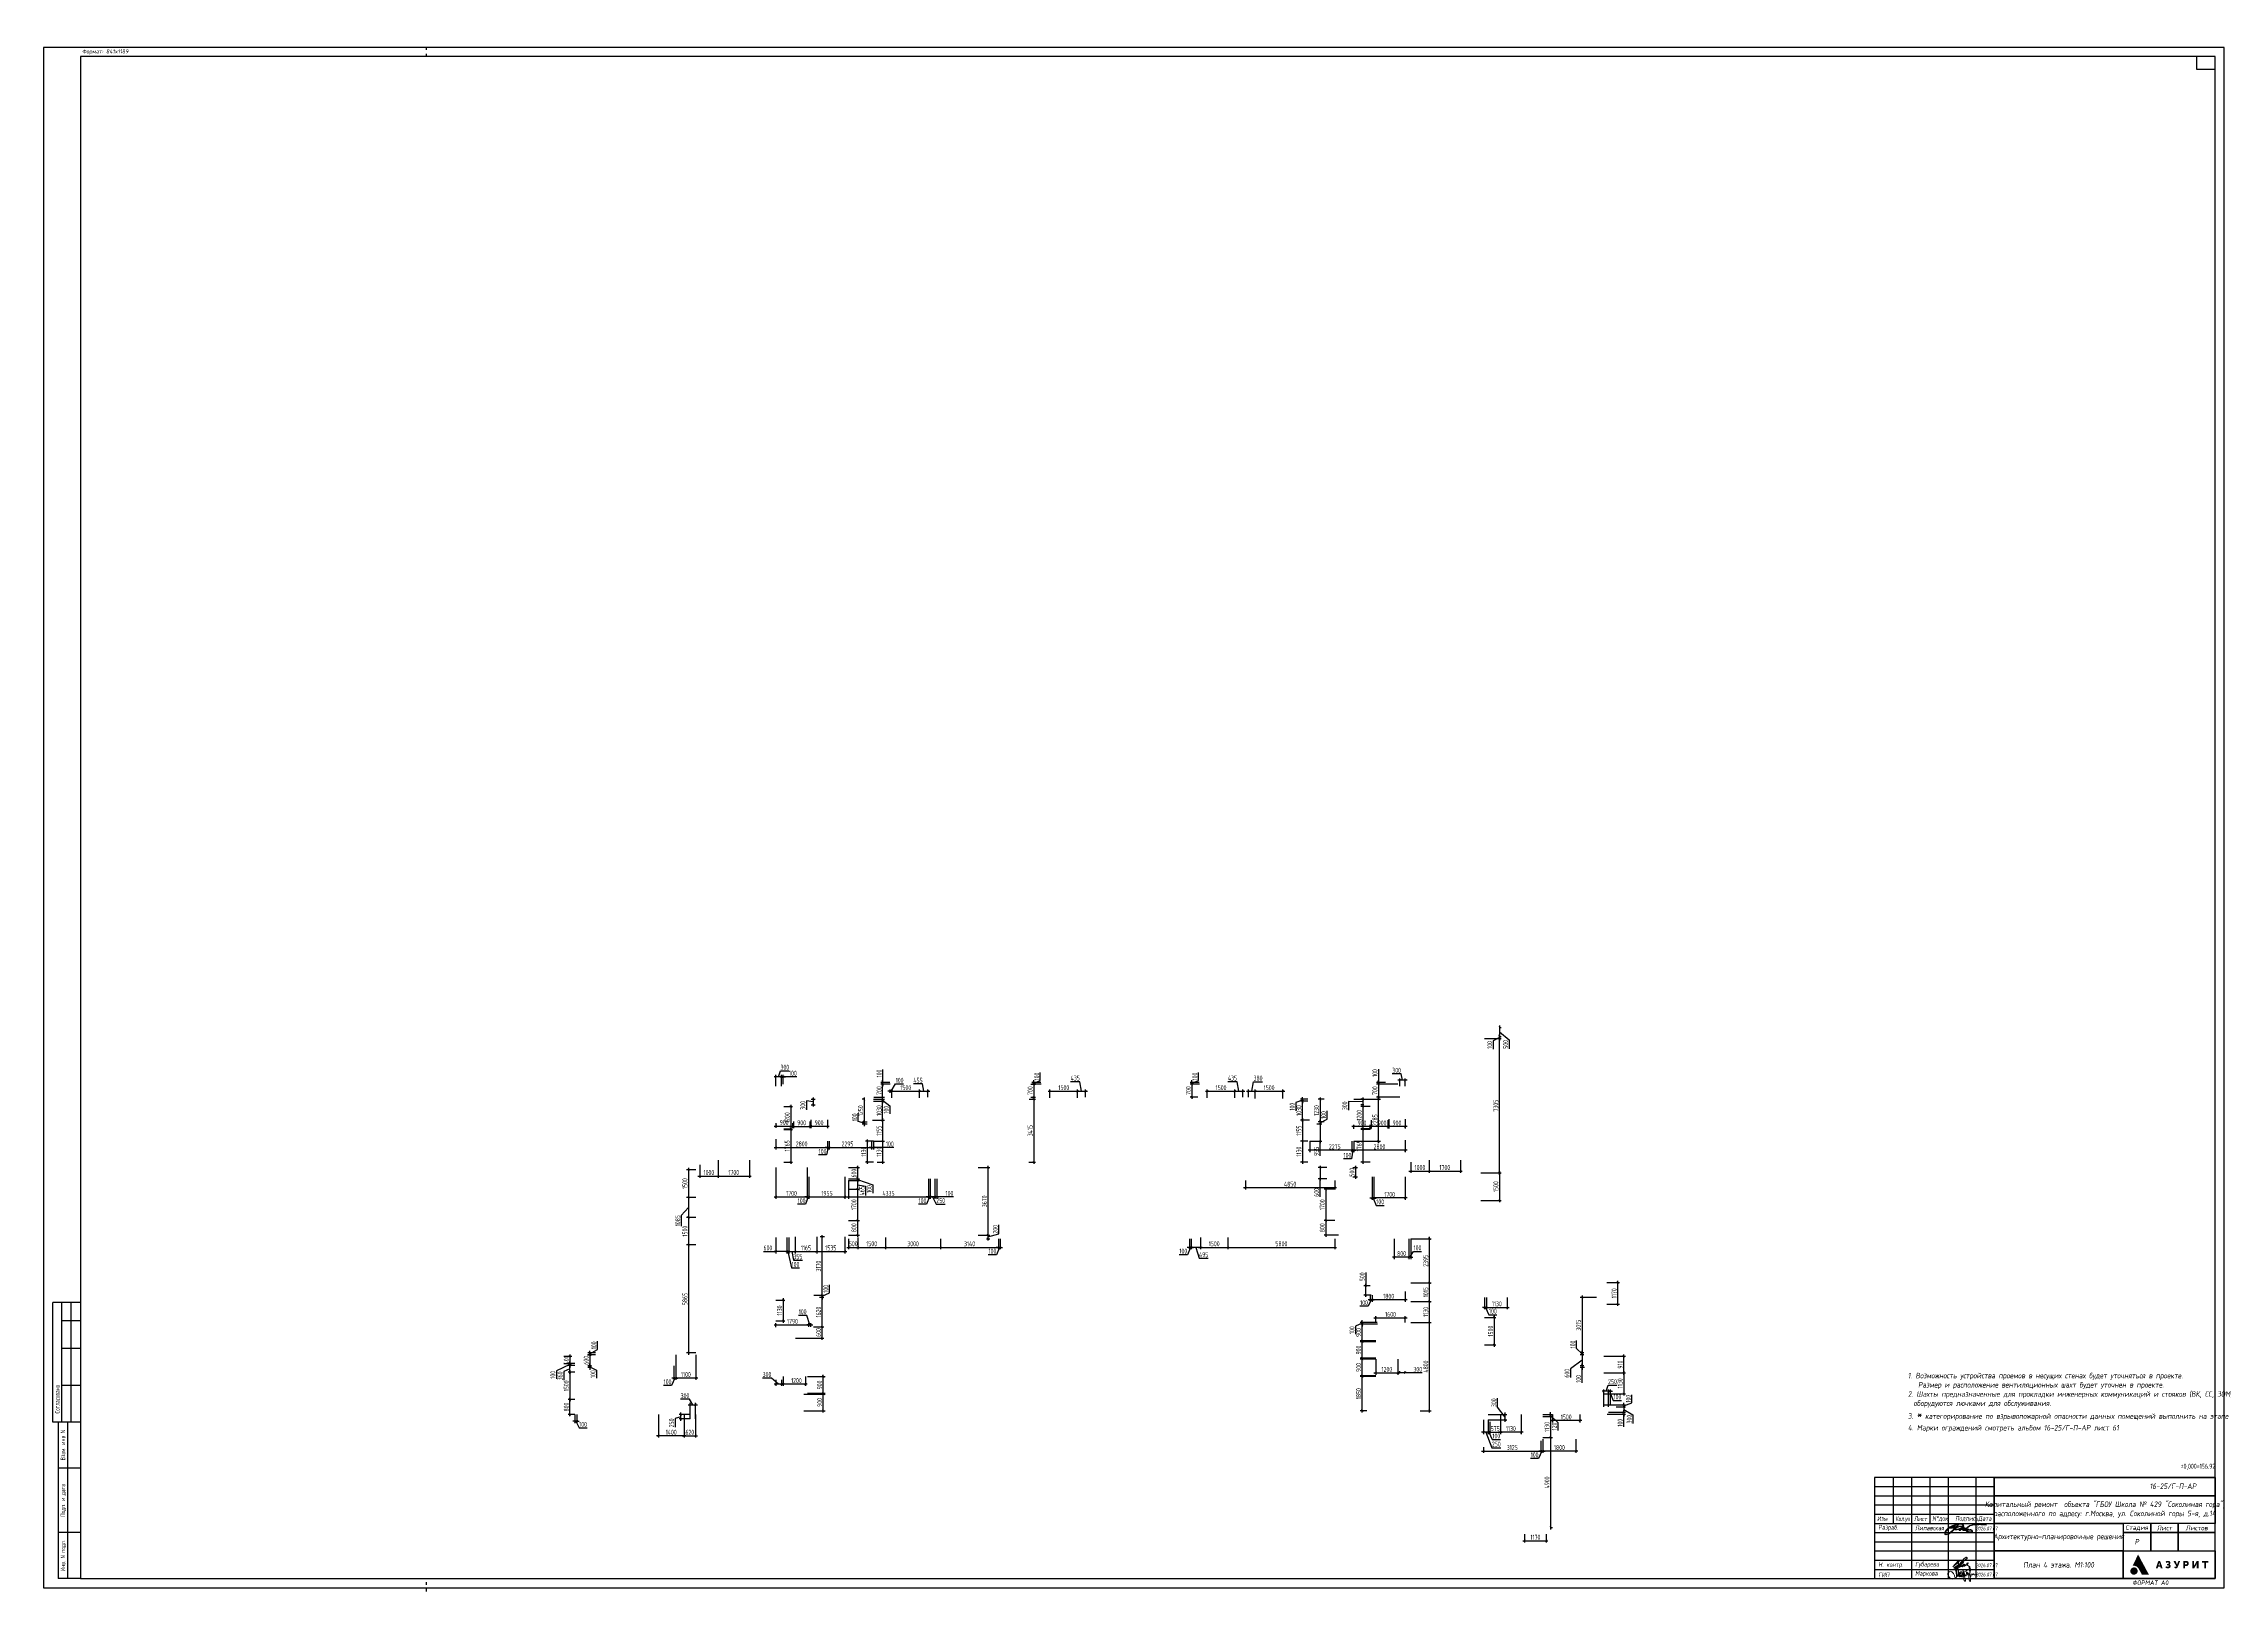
# Paper-space layout '4 этаж' of a CAD drawing. Header units: millimetres. Extents: x -131 to 1054, y -74 to 767.
# The model-space entities are those that its viewports show. They can reach past a viewport. Long polylines and large blocks are cut down to what shows.
import ezdxf
from ezdxf import colors
from ezdxf.entities.mleader import LeaderData, LeaderLine
from ezdxf.enums import TextEntityAlignment as Align
from ezdxf.math import Vec2, Vec3

# ---------------------------------------------------------------- set-up
doc = ezdxf.new("R2010")
doc.units = ezdxf.units.MM
doc.linetypes.add('ACAD_ISO03W100', pattern=[30, 12, -18])
doc.layers.add('_RAMKA', color=7, linetype='Continuous')
for name, color, linetype, lineweight in [('_STAMP', 250, 'Continuous', 30), ('_TEXT', 189, 'Continuous', 30), ('АПР_Примечание', 250, 'Continuous', 9), ('АР_Отметки', 250, 'Continuous', 15), ('АР_Размеры нов.', 15, 'Continuous', 0)]:
    doc.layers.add(name, color=color, linetype=linetype, lineweight=lineweight)
doc.layers.add('ПОДПИСИ', color=7, linetype='Continuous', lineweight=9, true_color=0x0052a5)
doc.layers.get('Defpoints').off()
doc.styles.add('ISOCPEUR', font='isocpeur.ttf', dxfattribs={"width": 0.7})
doc.styles.add('SIMPLEX', font='simplex.shx', dxfattribs={"width": 0.85, "oblique": 7})
doc.styles.add('Архитект', font='isocpeur.ttf', dxfattribs={"width": 0.8, "oblique": 8})
doc.styles.add('Архитектурный', font='isocpeur.ttf', dxfattribs={"oblique": 8})
doc.styles.add('Архитектурный размер', font='isocpeur.ttf', dxfattribs={"width": 0.8, "oblique": 8})
doc.dimstyles.new('R_100', dxfattribs={"dimtxt": 270, "dimasz": 120, "dimexe": 100, "dimexo": 0, "dimgap": 60, "dimtad": 1, "dimdec": 0, "dimrnd": 5, "dimzin": 0, "dimdsep": 46, "dimtxsty": 'ISOCPEUR', "dimblk": 'ARCHTICK', "dimcen": 0, "dimdle": 100, "dimclrd": 256, "dimclre": 256, "dimclrt": 256, "dimadec": 0, "dimazin": 0, "dimtfac": 2, "dimtdec": 0, "dimtofl": 0, "dimtmove": 1, "dimatfit": 3, "dimfxl": 1, "dimtvp": 3, "dimtolj": 1, "dimtzin": 0, "dimarcsym": 0})

# ---------------------------------------------------------------- blocks, each defined once
blk = doc.blocks.new('Логотип Азурит')
at = {"layer": '_STAMP', "linetype": 'Continuous', "true_color": 0x2a3756}
h = blk.add_hatch(color=159, dxfattribs=at)
h.dxf.hatch_style = 1
h.paths.add_polyline_path([(-39.4, 8.5), (-40, 9.6), (-40.6, 10.7), (-41.1, 11.7), (-41.6, 12.6), (-41.8, 12.9), (-41.9, 13), (-41.9, 12.9), (-42, 12.8), (-42.4, 12), (-42.8, 11.2), (-43.1, 10.5), (-43.5, 9.7), (-44.2, 8.3), (-44.5, 7.6), (-44.7, 7.1), (-44.8, 6.9), (-44.7, 6.9), (-44.5, 7), (-44.3, 7), (-44.1, 7), (-43.9, 7), (-43.7, 6.9), (-43.6, 6.9), (-43.4, 6.9), (-43.2, 6.8), (-43.1, 6.7), (-42.9, 6.7), (-42.7, 6.6), (-42.6, 6.5), (-42.4, 6.4), (-42.3, 6.3), (-42.2, 6.2), (-42, 6), (-41.9, 5.9), (-41.8, 5.8), (-41.7, 5.7), (-41.6, 5.5), (-41.3, 4.9), (-41, 4.4), (-40.6, 3.6), (-40, 2.6), (-39.8, 2.1), (-37.9, 2.1), (-36.5, 2.1), (-35.9, 2.1), (-36.5, 3.1), (-36.8, 3.8), (-37.2, 4.4), (-37.7, 5.3), (-38.2, 6.3), (-38.5, 6.9), (-38.9, 7.5)])
at = {"layer": '_STAMP', "linetype": 'Continuous', "true_color": 0x1447b7}
h = blk.add_hatch(color=162, dxfattribs=at)
h.dxf.hatch_style = 1
h.paths.add_polyline_path([(-42.1, 4.2), (-42.1, 4.4), (-42.1, 4.6), (-42.2, 4.8), (-42.3, 4.9), (-42.4, 5.1), (-42.5, 5.3), (-42.6, 5.4), (-42.7, 5.5), (-42.8, 5.6), (-42.9, 5.7), (-43.1, 5.9), (-43.4, 6), (-43.6, 6), (-43.9, 6.1), (-44.2, 6.1), (-44.4, 6.1), (-44.5, 6), (-44.7, 6), (-44.9, 5.9), (-45, 5.8), (-45.2, 5.7), (-45.4, 5.6), (-45.5, 5.5), (-45.6, 5.3), (-45.7, 5.2), (-45.8, 5), (-45.9, 4.9), (-46, 4.7), (-46, 4.5), (-46.1, 4.3), (-46.1, 4.1), (-46.1, 3.9), (-46, 3.7), (-46, 3.5), (-45.9, 3.4), (-45.9, 3.2), (-45.8, 3.1), (-45.7, 3), (-45.6, 2.9), (-45.5, 2.8), (-45.4, 2.7), (-45.3, 2.6), (-45.2, 2.5), (-45.1, 2.4), (-45, 2.3), (-44.8, 2.3), (-44.7, 2.2), (-44.6, 2.2), (-44.4, 2.2), (-44.3, 2.1), (-44.1, 2.1), (-43.8, 2.1), (-43.6, 2.2), (-43.3, 2.3), (-43.1, 2.4), (-42.9, 2.5), (-42.7, 2.7), (-42.6, 2.8), (-42.4, 3), (-42.3, 3.1), (-42.3, 3.3), (-42.2, 3.5), (-42.1, 3.7), (-42.1, 3.8), (-42.1, 4)])
at = {"layer": '_STAMP', "linetype": 'Continuous', "true_color": 0x2a3756}
h = blk.add_hatch(color=159, dxfattribs=at)
h.dxf.hatch_style = 1
h.paths.add_polyline_path([(-29.3, 7.9), (-29.6, 8.8), (-29.9, 9.5), (-30.4, 9.5), (-30.9, 9.5), (-30.9, 9.4), (-31.3, 8.4), (-31.6, 7.3), (-32, 6.3), (-32.2, 5.6), (-32.1, 5.6), (-31.7, 5.6), (-31.2, 5.6), (-31.1, 6), (-31, 6.4), (-30.4, 6.4), (-29.8, 6.4), (-29.6, 6), (-29.5, 5.6), (-29, 5.6), (-28.5, 5.6), (-28.6, 5.8), (-28.9, 6.8)])
h.paths.add_polyline_path([(-30.8, 7.2), (-30.7, 7.3), (-30.6, 7.9), (-30.4, 8.4), (-30.4, 8.6), (-30.4, 8.7), (-30.4, 8.6), (-30.3, 8.4), (-30.2, 8.1), (-30.1, 7.7), (-30, 7.3), (-30, 7.2), (-30.4, 7.2)], flags=16)
h = blk.add_hatch(color=159, dxfattribs=at)
h.dxf.hatch_style = 1
h.paths.add_polyline_path([(-24.4, 7.3), (-24.5, 7.4), (-24.6, 7.5), (-24.7, 7.6), (-24.8, 7.6), (-24.7, 7.7), (-24.6, 7.8), (-24.5, 7.9), (-24.5, 8), (-24.4, 8.1), (-24.3, 8.2), (-24.3, 8.3), (-24.3, 8.3), (-24.3, 8.5), (-24.3, 8.7), (-24.3, 8.7), (-24.3, 8.8), (-24.4, 9), (-24.5, 9.1), (-24.6, 9.3), (-24.8, 9.4), (-24.9, 9.5), (-25.1, 9.5), (-25.3, 9.6), (-25.6, 9.6), (-25.7, 9.6), (-25.9, 9.6), (-26.1, 9.6), (-26.2, 9.5), (-26.4, 9.5), (-26.5, 9.4), (-26.7, 9.3), (-26.8, 9.2), (-26.9, 9.2), (-26.8, 9), (-26.6, 8.7), (-26.5, 8.5), (-26.5, 8.5), (-26.5, 8.5), (-26.3, 8.6), (-26.2, 8.7), (-26.1, 8.7), (-25.9, 8.8), (-25.8, 8.8), (-25.7, 8.8), (-25.6, 8.8), (-25.5, 8.8), (-25.5, 8.7), (-25.4, 8.7), (-25.3, 8.6), (-25.3, 8.6), (-25.3, 8.5), (-25.3, 8.4), (-25.3, 8.3), (-25.3, 8.2), (-25.4, 8.1), (-25.4, 8.1), (-25.4, 8.1), (-25.5, 8), (-25.6, 8), (-25.8, 8), (-26.1, 8), (-26.1, 7.6), (-26.1, 7.2), (-25.8, 7.2), (-25.5, 7.2), (-25.5, 7.2), (-25.4, 7.2), (-25.3, 7.2), (-25.3, 7.1), (-25.2, 7.1), (-25.2, 7), (-25.2, 7), (-25.2, 6.9), (-25.2, 6.8), (-25.2, 6.7), (-25.2, 6.6), (-25.2, 6.6), (-25.3, 6.5), (-25.3, 6.5), (-25.4, 6.5), (-25.4, 6.4), (-25.5, 6.4), (-25.7, 6.4), (-25.8, 6.4), (-25.9, 6.4), (-26, 6.4), (-26.2, 6.5), (-26.3, 6.6), (-26.4, 6.7), (-26.5, 6.8), (-26.8, 6.5), (-26.9, 6.3), (-27, 6.2), (-27, 6.1), (-27, 6.1), (-26.9, 6.1), (-26.8, 6), (-26.6, 5.8), (-26.4, 5.7), (-26.2, 5.6), (-26, 5.6), (-25.8, 5.6), (-25.5, 5.6), (-25.3, 5.6), (-25.1, 5.6), (-25, 5.7), (-24.9, 5.7), (-24.7, 5.8), (-24.6, 5.9), (-24.5, 5.9), (-24.4, 6), (-24.4, 6.1), (-24.3, 6.2), (-24.3, 6.4), (-24.2, 6.5), (-24.2, 6.7), (-24.2, 6.8), (-24.2, 6.9), (-24.2, 7.1), (-24.3, 7.2), (-24.3, 7.3)])
h = blk.add_hatch(color=159, dxfattribs=at)
h.dxf.hatch_style = 1
h.paths.add_polyline_path([(-19.6, 8), (-19.4, 8.7), (-19.1, 9.2), (-19, 9.5), (-19.2, 9.5), (-19.5, 9.5), (-20, 9.5), (-20, 9.4), (-20.3, 8.7), (-20.6, 7.8), (-20.6, 7.7), (-20.7, 7.6), (-20.7, 7.6), (-20.7, 7.7), (-20.8, 8), (-21, 8.4), (-21.3, 9.1), (-21.5, 9.5), (-22.1, 9.5), (-22.6, 9.5), (-22.4, 9.2), (-21.9, 8.2), (-21.3, 7.1), (-21.1, 6.6), (-21.1, 6.6), (-21.1, 6.5), (-21.1, 6.5), (-21.2, 6.4), (-21.3, 6.4), (-21.4, 6.4), (-21.5, 6.4), (-21.5, 6.4), (-21.6, 6.4), (-21.7, 6.5), (-21.8, 6.5), (-21.9, 6.5), (-21.9, 6.4), (-22.1, 6), (-22.2, 5.9), (-22.2, 5.8), (-22.1, 5.8), (-21.9, 5.7), (-21.8, 5.6), (-21.7, 5.6), (-21.5, 5.6), (-21.3, 5.6), (-21.1, 5.6), (-21, 5.6), (-20.9, 5.7), (-20.8, 5.7), (-20.7, 5.8), (-20.6, 5.8), (-20.6, 5.9), (-20.5, 6), (-20.3, 6.2), (-20.3, 6.4), (-20.2, 6.5), (-19.9, 7.3)])
h = blk.add_hatch(color=159, dxfattribs=at)
h.dxf.hatch_style = 1
h.paths.add_polyline_path([(-14.5, 7.5), (-14.4, 7.6), (-14.4, 7.7), (-14.3, 8), (-14.3, 8.2), (-14.3, 8.4), (-14.4, 8.6), (-14.4, 8.8), (-14.5, 8.9), (-14.6, 9), (-14.6, 9.1), (-14.7, 9.2), (-14.8, 9.3), (-14.9, 9.4), (-15.1, 9.4), (-15.2, 9.5), (-15.3, 9.5), (-15.5, 9.5), (-16.3, 9.5), (-17.2, 9.5), (-17.2, 7.6), (-17.2, 5.6), (-16.7, 5.6), (-16.3, 5.6), (-16.3, 6.2), (-16.3, 6.8), (-15.9, 6.8), (-15.6, 6.8), (-15.4, 6.9), (-15.2, 6.9), (-15, 7), (-14.8, 7.1), (-14.7, 7.2), (-14.6, 7.4)])
h.paths.add_polyline_path([(-15.6, 7.7), (-15.7, 7.7), (-16, 7.7), (-16.3, 7.7), (-16.3, 8.2), (-16.3, 8.7), (-15.9, 8.7), (-15.6, 8.7), (-15.6, 8.7), (-15.5, 8.7), (-15.4, 8.6), (-15.4, 8.5), (-15.3, 8.4), (-15.3, 8.4), (-15.3, 8.2), (-15.3, 8.1), (-15.3, 8), (-15.3, 7.9), (-15.4, 7.9), (-15.4, 7.8), (-15.4, 7.8), (-15.5, 7.7)], flags=16)
h = blk.add_hatch(color=159, dxfattribs=at)
h.dxf.hatch_style = 1
h.paths.add_polyline_path([(-10.1, 7.8), (-10, 8), (-9.9, 8.1), (-9.9, 7.9), (-10, 7.5), (-10, 6.7), (-10, 5.6), (-9.5, 5.6), (-9, 5.6), (-9, 7.6), (-9, 9.5), (-9.5, 9.5), (-10, 9.5), (-10.4, 8.9), (-10.8, 8.1), (-11, 7.8), (-11.3, 7.3), (-11.4, 7.1), (-11.4, 7), (-11.4, 7.3), (-11.4, 7.8), (-11.4, 8.6), (-11.4, 9.5), (-11.9, 9.5), (-12.3, 9.5), (-12.3, 7.6), (-12.3, 5.6), (-11.9, 5.6), (-11.4, 5.6), (-11.2, 5.9), (-10.6, 6.9), (-10.3, 7.4)])
h = blk.add_hatch(color=159, dxfattribs=at)
h.dxf.hatch_style = 1
h.paths.add_polyline_path([(-3.7, 9.1), (-3.7, 9.5), (-5.4, 9.5), (-7.1, 9.5), (-7.1, 9.1), (-7.1, 8.7), (-6.5, 8.7), (-5.9, 8.7), (-5.9, 7.2), (-5.9, 5.6), (-5.4, 5.6), (-5, 5.6), (-5, 7.2), (-5, 8.7), (-4.3, 8.7), (-3.7, 8.7)])
blk = doc.blocks.new('подпись Липавская')
at = {"color": 162, "lineweight": 18, "true_color": 0x0034d1}
for points, knots in [([(2.4, -0.6), (1.9, -1.1), (1.5, -1.5), (0.6, -2.3), (0.2, -2.6), (-0.4, -3.1), (-0.8, -3.3), (-1.5, -3.6), (-1.9, -3.7), (-2.4, -3.8), (-2.6, -3.8), (-2.9, -3.6), (-3, -3.5), (-3.1, -3.2), (-3, -3.1), (-3, -2.6), (-2.9, -2.3), (-2.6, -1.9), (-2.5, -1.7), (-2, -1), (-1.6, -0.6), (-0.8, 0.1), (-0.4, 0.4), (0.6, 0.9), (1, 1.2), (1.6, 1.4), (1.6, 1.4), (1.7, 1.5)], [1.927995, 1.927995, 1.927995, 1.927995, 2.162861, 2.162861, 2.342684, 2.342684, 2.481252, 2.481252, 2.589465, 2.589465, 2.644352, 2.644352, 2.684993, 2.684993, 2.725633, 2.725633, 2.816518, 2.816518, 2.907403, 2.907403, 3.101021, 3.101021, 3.294638, 3.294638, 3.488255, 3.488255, 3.514244, 3.514244, 3.514244, 3.514244]), ([(1.5, 0.1), (1.6, 0.1), (1.8, 0.1), (2, 0.2), (2.1, 0.3), (2.5, 0.4), (2.7, 0.6), (3, 0.7)], [0.9055552, 0.9055552, 0.9055552, 0.9055552, 0.9629326, 0.9629326, 1.02031, 1.02031, 1.1239395, 1.1239395, 1.1239395, 1.1239395]), ([(6.8, 0.3), (6.6, 0.1), (6.3, 0), (5.8, -0.3), (5.5, -0.5), (5, -0.7), (4.7, -0.8), (4.2, -1), (4, -1), (3.6, -1.1), (3.4, -1.1), (3, -1.1), (2.8, -1.1), (2.6, -1), (2.5, -1), (2.4, -0.8), (2.3, -0.7), (2.4, -0.6)], [4.3062538, 4.3062538, 4.3062538, 4.3062538, 4.4138757, 4.4138757, 4.5214976, 4.5214976, 4.6291196, 4.6291196, 4.7090277, 4.7090277, 4.7729116, 4.7729116, 4.8231548, 4.8231548, 4.8495834, 4.8495834, 4.87234, 4.87234, 4.87234, 4.87234]), ([(2.8, -0.2), (3.1, 0.1), (3.6, 0.3), (4.3, 0.6), (4.6, 0.7), (5.2, 0.9), (5.6, 0.9), (6.2, 1), (6.5, 1), (6.8, 1)], [4.9347748, 4.9347748, 4.9347748, 4.9347748, 5.0568055, 5.0568055, 5.1788362, 5.1788362, 5.3146558, 5.3146558, 5.3908243, 5.3908243, 5.3908243, 5.3908243]), ([(5.1, 2.3), (5.5, 2.3), (5.9, 2.2), (6.5, 2), (6.7, 2), (7.1, 1.6), (7.3, 1.3), (7.3, 1), (7.2, 0.9), (7.2, 0.8)], [3.9400756, 3.9400756, 3.9400756, 3.9400756, 4.077799, 4.077799, 4.1515227, 4.1515227, 4.2252463, 4.2252463, 4.2499379, 4.2499379, 4.2499379, 4.2499379]), ([(7.2, 0.8), (7.3, 0.7), (7.3, 0.5), (7.3, 0.3), (7.3, 0.2), (7.3, 0), (7.2, 0), (7.2, 0)], [5.43291642, 5.43291642, 5.43291642, 5.43291642, 5.46279586, 5.46279586, 5.4926753, 5.4926753, 5.50331351, 5.50331351, 5.50331351, 5.50331351]), ([(7.2, 0), (7.4, 0), (7.5, 0), (7.8, 0), (8, 0), (8.2, -0.2), (8.3, -0.3), (8.3, -0.4)], [6.0978529, 6.0978529, 6.0978529, 6.0978529, 6.1425729, 6.1425729, 6.1872929, 6.1872929, 6.2036694, 6.2036694, 6.2036694, 6.2036694]), ([(8.7, -0.5), (8.8, -0.1), (9.2, 0.3), (9.8, 0.8), (10.2, 1.1), (11, 1.4), (11.4, 1.5), (12.7, 1.7), (13.6, 1.8), (15, 1.9), (15.7, 1.9), (16.8, 1.9), (17.2, 1.9), (18, 1.8), (18.5, 1.8), (19.2, 1.7), (19.4, 1.7), (19.7, 1.7)], [7.769656, 7.769656, 7.769656, 7.769656, 7.921996, 7.921996, 8.074335, 8.074335, 8.226675, 8.226675, 8.542229, 8.542229, 8.775159, 8.775159, 8.93404, 8.93404, 9.09292, 9.09292, 9.186254, 9.186254, 9.186254, 9.186254]), ([(6.6, -0.7), (6.5, -0.8), (6.4, -0.9), (6, -1.1), (5.7, -1.3), (5.4, -1.4), (5.3, -1.4), (5.2, -1.4), (5.1, -1.4), (5, -1.4), (5, -1.4), (4.9, -1.4), (4.8, -1.3), (4.8, -1.1), (4.8, -1.1), (4.9, -1), (4.9, -1), (4.9, -0.9), (5, -0.9), (5.1, -0.8), (5.3, -0.7), (5.5, -0.6), (5.6, -0.5), (5.9, -0.4), (6, -0.3), (6.3, -0.3), (6.3, -0.3), (6.4, -0.2)], [5.5967371, 5.5967371, 5.5967371, 5.5967371, 5.6654435, 5.6654435, 5.7341498, 5.7341498, 5.7599769, 5.7599769, 5.7754743, 5.7754743, 5.7848694, 5.7848694, 5.7920528, 5.7920528, 5.7992363, 5.7992363, 5.8064198, 5.8064198, 5.8255794, 5.8255794, 5.8652806, 5.8652806, 5.9049817, 5.9049817, 5.9720452, 5.9720452, 5.9983972, 5.9983972, 5.9983972, 5.9983972]), ([(7.7, -1.2), (7.7, -1.3), (7.6, -1.3), (7.4, -1.4), (7.3, -1.5), (7.1, -1.5), (7, -1.5), (6.9, -1.4), (6.9, -1.4), (6.8, -1.3), (6.8, -1.2), (6.8, -1.1), (6.8, -1), (6.9, -0.9), (6.9, -0.9), (7, -0.8), (7.1, -0.7), (7.4, -0.6), (7.6, -0.5), (7.7, -0.5)], [6.3030834, 6.3030834, 6.3030834, 6.3030834, 6.3311025, 6.3311025, 6.3581066, 6.3581066, 6.3684891, 6.3684891, 6.3749758, 6.3749758, 6.3814625, 6.3814625, 6.3879491, 6.3879491, 6.4022384, 6.4022384, 6.4305971, 6.4305971, 6.4944159, 6.4944159, 6.4944159, 6.4944159]), ([(8.6, -1.2), (8.5, -1.3), (8.4, -1.3), (8.3, -1.4), (8.2, -1.4), (8.1, -1.5), (8, -1.5), (7.9, -1.4), (7.8, -1.4), (7.7, -1.3), (7.7, -1.3), (7.7, -1.2)], [6.63437936, 6.63437936, 6.63437936, 6.63437936, 6.65591892, 6.65591892, 6.6718971, 6.6718971, 6.68234273, 6.68234273, 6.6889962, 6.6889962, 6.69151939, 6.69151939, 6.69151939, 6.69151939]), ([(9.7, -1.1), (9.9, -1.1), (10.3, -1), (11, -1), (11.3, -1), (11.8, -1.2), (11.9, -1.4), (12.1, -1.8), (12, -2.1), (11.8, -2.3), (11.7, -2.4), (11.3, -2.5), (11.2, -2.5), (10.6, -2.5), (10.3, -2.5), (9.7, -2.3), (9.5, -2.2), (9.1, -2), (8.9, -1.9), (8.6, -1.5), (8.6, -1.4), (8.6, -1.2)], [7.0162906, 7.0162906, 7.0162906, 7.0162906, 7.0993883, 7.0993883, 7.1824861, 7.1824861, 7.2545595, 7.2545595, 7.301037, 7.301037, 7.3475144, 7.3475144, 7.3939919, 7.3939919, 7.486045, 7.486045, 7.578098, 7.578098, 7.6546435, 7.6546435, 7.6967383, 7.6967383, 7.6967383, 7.6967383]), ([(9.2, -0.6), (9.2, -0.6), (9.3, -0.6), (9.5, -0.5), (9.5, -0.5), (9.6, -0.5), (9.7, -0.6), (9.8, -0.8), (9.8, -0.8), (9.8, -0.9), (9.8, -1), (9.8, -1), (9.7, -1.1), (9.7, -1.1)], [6.85701628, 6.85701628, 6.85701628, 6.85701628, 6.88166544, 6.88166544, 6.8944683, 6.8944683, 6.90289754, 6.90289754, 6.91132677, 6.91132677, 6.91975601, 6.91975601, 6.93200035, 6.93200035, 6.93200035, 6.93200035])]:
    blk.add_open_spline(points, degree=3, knots=knots, dxfattribs=at)
blk.add_spline([(0, 0), (0, -0.1), (0.3, -0.2), (0.8, 0), (1.4, 0.3), (1.9, 0.6), (2.3, 0.9), (2.7, 1.2), (2.9, 1.5), (3, 1.7), (3, 1.9), (2.7, 1.9), (2.4, 1.7), (1.8, 1.3), (1.5, 1), (1.2, 0.5), (1.1, 0.1), (1.2, -0.1), (1.6, -0.2), (2.1, 0), (2.5, 0.2), (2.9, 0.4), (3.5, 0.7), (4.1, 1.2), (4.6, 1.8), (4.8, 2.1), (4.9, 2.3), (4.5, 2.1), (4.1, 1.7), (3.7, 1.3), (3.1, 0.5), (2.4, -0.2), (1.7, -1), (0.7, -1.8), (-0.1, -2.5), (-1.4, -3.3), (-2.7, -3.4), (-2.7, -2.6), (-2.3, -1.8), (-1.6, -1), (-0.5, -0.1), (1, 0.8), (2, 1.3), (3.5, 1.8), (4.9, 2), (5.9, 2), (6.5, 1.8), (6.9, 1.5), (7, 1.1), (6.6, 0.4), (5.7, -0.1), (4.4, -0.6), (3.4, -0.9), (2.6, -0.8), (3.8, 0.1), (4.9, 0.5), (6.3, 0.7), (7.1, 0.5), (7, 0.1), (6.8, -0.2), (6.4, -0.5), (5.9, -0.9), (5, -1.2), (5.4, -0.9), (5.6, -0.8), (5.9, -0.6), (6.2, -0.5), (6.9, -0.3), (7.6, -0.2), (8, -0.4), (8.1, -0.4), (8, -0.6), (7.7, -1), (7.3, -1.2), (7, -1.2), (7.2, -1), (7.4, -0.9), (7.8, -0.7), (8.1, -0.6), (8.4, -0.6), (8.5, -0.7), (8.4, -1.1), (8.2, -1.2), (8, -1.2), (8, -1), (8.2, -0.9), (8.7, -0.9), (9, -0.9), (9.6, -0.8), (9.4, -1.1), (10.8, -1.2), (11.7, -1.6), (11.8, -1.9), (10.3, -2.2), (9.5, -1.9), (8.9, -1.5), (8.8, -0.7), (9.2, -0.1), (9.8, 0.5), (10.7, 1), (12.2, 1.4), (13.8, 1.6), (15.5, 1.7), (16.6, 1.7), (17.2, 1.6), (18.3, 1.6), (19.6, 1.4)], degree=3, dxfattribs=at)
for points in [[(0.2, 0.1), (0.5, 0.1), (0.6, 0.2), (0.9, 0.3)], [(1.6, 0.7), (1.9, 0.9), (2.1, 1), (2.3, 1.2)], [(2, 1.1), (1.8, 0.9), (1.7, 0.8), (1.6, 0.7)], [(3.3, 0.4), (3.1, 0.2), (3, 0), (2.8, -0.2)], [(3.2, 2), (3.6, 2), (3.9, 2.1), (4.2, 2.2)], [(8.3, -0.4), (8.4, -0.4), (8.6, -0.4), (8.7, -0.5)]]:
    blk.add_open_spline(points, degree=3, dxfattribs=at)
blk = doc.blocks.new('Маркова')
at = {"layer": 'ПОДПИСИ'}
for points in [[(44384.16, 26837.52), (44384.02, 26837.95), (44383.86, 26838.46), (44383.67, 26838.92), (44383.36, 26839.36), (44382.92, 26839.82), (44382.37, 26840.02), (44381.91, 26839.87), (44381.53, 26839.53), (44381.38, 26839.14), (44381.38, 26838.69), (44381.61, 26838.16), (44381.82, 26837.83), (44382.25, 26837.39), (44382.84, 26837.07), (44383.53, 26837.07), (44383.96, 26837.22), (44384.63, 26837.82), (44384.75, 26838.6), (44384.75, 26839.25), (44384.75, 26840.2), (44384.75, 26840.92)], [(44384.96, 26840.5), (44384.84, 26841), (44384.62, 26841.2), (44384.35, 26841.2), (44384.24, 26840.96), (44384.24, 26840.55), (44384.41, 26840.01), (44384.62, 26839.21), (44384.92, 26838.49), (44385.18, 26837.92), (44385.36, 26839.06), (44385.43, 26839.91), (44385.43, 26840.64), (44385.43, 26840.89), (44385.19, 26840.95), (44385.19, 26840.77), (44385.34, 26839.78), (44385.66, 26838.18), (44385.84, 26837.88), (44386.06, 26838.38), (44386.19, 26839.11), (44386.19, 26839.42), (44385.86, 26839.42), (44385.74, 26839.02), (44385.85, 26838.57), (44386.16, 26838.35), (44386.41, 26838.02), (44386.59, 26837.89), (44386.84, 26838.65), (44386.91, 26839.29), (44386.72, 26839.71), (44386.37, 26839.83), (44386.03, 26839.65), (44385.9, 26839.34), (44386.01, 26838.87), (44386.13, 26838.49), (44386.23, 26838.35), (44386.53, 26838.44), (44386.8, 26838.81), (44386.69, 26839.42), (44386.69, 26838.93), (44386.91, 26838.2), (44387.08, 26838.02), (44387.16, 26837.94), (44387.37, 26838.08), (44387.53, 26839.05), (44387.42, 26839.79), (44387.17, 26840.7), (44387.77, 26837.87), (44387.91, 26837.45), (44388.05, 26836.95), (44388.14, 26836.54), (44388.14, 26836.2), (44387.88, 26836.28), (44387.54, 26836.8), (44387.3, 26837.47), (44387.19, 26838.24), (44387.19, 26838.85), (44387.56, 26839.4), (44387.69, 26839.4), (44387.84, 26838.89), (44387.99, 26838.52), (44388.2, 26838.24), (44388.31, 26838.24), (44388.45, 26838.62), (44388.56, 26839.33), (44388.56, 26839.82), (44388.99, 26838.58), (44388.84, 26839.38), (44388.96, 26839.55), (44389.15, 26839.24), (44389.31, 26838.93), (44389.48, 26838.73), (44389.74, 26839.03), (44389.9, 26839.65), (44390, 26840.29), (44389.86, 26841.59), (44389.69, 26841.82), (44389.56, 26841.68), (44389.56, 26841.3), (44389.7, 26840.31), (44389.89, 26838.82), (44389.99, 26837.79), (44389.99, 26837.09), (44389.99, 26836.15), (44389.72, 26836.32), (44389.53, 26836.9), (44389.4, 26837.91), (44389.4, 26838.5), (44389.48, 26839.15), (44389.86, 26838.76), (44389.86, 26838.62), (44390.05, 26838.01), (44390.31, 26838.39), (44390.66, 26839.02), (44390.82, 26838.67), (44391.19, 26839.01), (44391.41, 26838.69), (44391.93, 26838.78), (44392.24, 26838.65), (44392.64, 26838.79)]]:
    blk.add_spline(points, degree=3, dxfattribs=at)
blk = doc.blocks.new('_Azurit_Stamp 1')
at = {"color": 172, "lineweight": 5, "true_color": 0x1616e3}
for p, q in [((-139.5, 9.9), (-142.6, 6.4)), ((-139.4, 9.9), (-142.6, 6.3)), ((-142.6, 6.4), (-139.5, 9.1)), ((-142.6, 6.3), (-139.5, 9)), ((-141.2, 5.3), (-139.4, 7.3)), ((-141, 5.2), (-141.2, 5.3)), ((-141.1, 5.3), (-139.4, 7.2)), ((-141, 5.3), (-141.1, 5.3)), ((-140.7, 5.4), (-141, 5.3)), ((-140.7, 5.3), (-141, 5.2)), ((-140.1, 6), (-140.7, 5.4)), ((-140, 5.9), (-140.7, 5.3)), ((-140, 6.1), (-139.3, 6.6)), ((-140, 5.9), (-139.9, 6)), ((-139.8, 6.1), (-139.3, 6.5)), ((-139.4, 9.1), (-139.2, 9.3)), ((-139.4, 9), (-139.2, 9.2)), ((-139.3, 7.3), (-138.9, 7.9)), ((-139.3, 7.4), (-139, 7.8)), ((-139.2, 6.6), (-139.3, 6.5)), ((-139.3, 6.5), (-139.3, 6.3)), ((-139.3, 6.4), (-139.3, 6.2)), ((-139.3, 6.3), (-139.1, 6.2)), ((-139.3, 6.2), (-139.1, 6.1)), ((-139.2, 6.8), (-136.8, 8.9)), ((-139.2, 6.6), (-136.7, 8.8)), ((-139, 7.3), (-139.2, 6.8)), ((-139, 7.2), (-139.2, 6.8)), ((-139.1, 6.2), (-138.7, 6.4)), ((-139.1, 6.1), (-138.7, 6.3)), ((-139.1, 6.1), (-138.7, 6.3)), ((-136.8, 8.9), (-139, 7.2)), ((-136.8, 8.9), (-139, 7.3)), ((-138.9, 7.9), (-136.6, 10.7)), ((-138.7, 8), (-136.5, 10.7)), ((-138.7, 6.4), (-136.4, 7.9)), ((-138.6, 6.3), (-137.4, 7.2)), ((-137.4, 7.2), (-137.8, 6.8)), ((-137.2, 7.3), (-137.7, 6.7)), ((-137.2, 7.3), (-136.4, 7.9)), ((-137.2, 6.5), (-136.7, 6.9)), ((-137.2, 6.5), (-136.8, 6.8)), ((-136.4, 7.9), (-137.1, 7.5)), ((-137.1, 7.4), (-137.1, 7.4)), ((-136.1, 7.7), (-136.8, 6.8)), ((-136.1, 7.7), (-136.7, 6.9)), ((-136.7, 6.9), (-136, 7.6)), ((-136.7, 6.9), (-135.9, 7.5)), ((-136.7, 6.9), (-136.6, 6.8)), ((-136.6, 6.8), (-136.7, 6.9)), ((-136.6, 6.8), (-136.5, 6.7)), ((-136.6, 6.8), (-136.5, 6.8)), ((-133.7, 5.2), (-136.6, 3.4)), ((-133.7, 5.2), (-136.6, 3.4)), ((-136.5, 10.8), (-135.3, 11.6)), ((-136.5, 10.7), (-135.2, 11.5)), ((-136.5, 6.8), (-136.1, 6.9)), ((-136.5, 6.7), (-136.1, 6.8)), ((-136.4, 7.9), (-136.4, 7.9)), ((-136.1, 6.8), (-134.9, 7.6)), ((-136.1, 6.9), (-134.9, 7.6)), ((-134.8, 7.4), (-133.5, 6.3)), ((-134.7, 7.4), (-133.4, 6.3)), ((-134.2, 8.5), (-134.3, 8.5)), ((-134.2, 8.4), (-134.3, 8.4)), ((-134.3, 8.4), (-134.3, 8.4)), ((-134.2, 8.4), (-134.2, 8.5))]:
    blk.add_line(p, q, dxfattribs=at)
for points in [[(-140.1, 6), (-140.9, 5.7), (-141.6, 5.6), (-141.9, 5.7), (-141.8, 5.8), (-141.5, 6.2), (-139.4, 7.5)], [(-140, 6.1), (-140.9, 5.7), (-141.6, 5.7), (-141.8, 5.7), (-141.8, 5.8), (-141.5, 6.1), (-139.4, 7.5), (-139.4, 7.3)], [(-139.3, 6.4), (-139.8, 6.1), (-139.9, 6)], [(-139.3, 6.5), (-139.4, 6.5), (-139.8, 6.1), (-139.8, 6.1)], [(-139.5, 9), (-139.6, 8.1), (-139.4, 7.5)], [(-139.4, 9), (-139.5, 8.2), (-139.4, 7.6)], [(-139.4, 7.6), (-138.9, 7.9)], [(-139.4, 7.5), (-139, 7.8)], [(-139.4, 7.5), (-139.3, 7.4)], [(-139.4, 7.2), (-139.3, 6.8), (-139.3, 6.6)], [(-139.3, 7.3), (-139.2, 6.8)]]:
    blk.add_lwpolyline(points, dxfattribs=at)
for points in [[(-139.2, 9.2), (-138.8, 9.6, 0.664719), (-139, 9.8, 0.116051), (-139.3, 9.6, 0.12803), (-139.5, 9.3), (-139.5, 9.1)], [(-139.2, 9.3), (-138.9, 9.7, 0.620604), (-139, 9.8, 0.116009), (-139.3, 9.5, 0.126024), (-139.4, 9.3), (-139.4, 9.1)], [(-138.9, 7.9), (-138.5, 8.1), (-134.8, 11, 0.828646), (-135.3, 11.6)], [(-138.7, 8), (-138.6, 8.1), (-134.8, 11.1, 0.817588), (-135.2, 11.5)]]:
    blk.add_lwpolyline(points, format="xyb", dxfattribs=at)
for centre, radius, start, end in [((-137.6, 6.6), 0.222, 144.8899, 225.505), ((-137.6, 6.6), 0.164, 144.8899, 225.505), ((-137.5, 6.9), 0.428, 237.4946, 304.5474), ((-137.5, 6.9), 0.486, 237.4946, 304.5474), ((-136.8, 8.9), 0.0636, 335.3486, 107.8343), ((-136, 7.6), 0.131, 327.1495, 150.1539), ((-136, 7.6), 0.0731, 327.1495, 150.1539), ((-134.3, 7.8), 0.682, 96.4472, 194.9902), ((-134.3, 7.8), 0.624, 96.4472, 193.5642), ((-135.6, 8.9), 1.44, 299.6881, 338.4776), ((-134.3, 7.8), 0.682, 200.0512, 220.3111), ((-135.6, 8.9), 1.49, 299.157, 339.3007), ((-134.3, 7.8), 0.624, 199.0634, 220.3111), ((-134, 5.9), 0.707, 295.4048, 36.3986), ((-134, 5.9), 0.765, 295.4048, 36.3986)]:
    blk.add_arc(centre, radius, start, end, dxfattribs=at)
at = {"layer": '_STAMP', "lineweight": -2}
for p, q in [((-185, 50), (-120, 50)), ((-120, 55), (-120, 0)), ((-185, 45), (-120, 45)), ((-185, 40), (-120, 40)), ((-185, 25), (-120, 25)), ((-185, 20), (-120, 20)), ((-185, 15), (-120, 15)), ((-185, 10), (-120, 10)), ((-185, 5), (-120, 5))]:
    blk.add_line(p, q, dxfattribs=at)
at = {"layer": '_STAMP', "lineweight": 30}
for p, q in [((-175, 55), (-175, 30)), ((-165, 55), (-165, 0)), ((-155, 55), (-155, 30)), ((-145, 55), (-145, 0)), ((-130, 55), (-130, 0)), ((-185, 35), (-120, 35)), ((-185, 30), (-120, 30))]:
    blk.add_line(p, q, dxfattribs=at)
at = {"layer": '_STAMP', "lineweight": -2}
blk.add_lwpolyline([(-185, 0), (0, 0), (0, 55), (-185, 55)], close=True, dxfattribs=at)
at = {"layer": '_STAMP', "lineweight": 30}
for points in [[(-185, 0), (0, 0), (0, 55), (-185, 55)], [(-120, 55), (0, 55), (0, 45), (-120, 45)], [(-120, 45), (0, 45), (0, 30), (-120, 30)], [(-120, 30), (-50, 30), (-50, 15), (-120, 15)], [(-50, 25), (-35, 25), (-35, 30), (-50, 30)], [(-50, 15), (-35, 15), (-35, 25), (-50, 25)], [(-35, 25), (-20, 25), (-20, 30), (-35, 30)], [(-35, 15), (-20, 15), (-20, 25), (-35, 25)], [(-20, 25), (0, 25), (0, 30), (-20, 30)], [(-20, 15), (0, 15), (0, 25), (-20, 25)], [(-120, 15), (-50, 15), (-50, 0), (-120, 0)], [(-50, 15), (0, 15), (0, 0), (-50, 0)]]:
    blk.add_lwpolyline(points, close=True, dxfattribs=at)
at = {"color": 172, "lineweight": 5, "true_color": 0x1616e3}
blk.add_blockref('подпись Липавская', (-143.9, 27.6), dxfattribs=at)
at = {"linetype": 'Continuous'}
blk.add_blockref('Логотип Азурит', (0, 0), dxfattribs=at)
at = {"color": 172, "true_color": 0x1616e3, "xscale": 1.418317179910401, "yscale": 1.418317179910401, "zscale": 1.418317179910401}
blk.add_blockref('Маркова', (-63092.1, -38063.7), dxfattribs=at)
at = {"layer": '_STAMP', "style": 'Архитектурный', "oblique": 8, "width": 0.8}
for p in [(-130.1, 26.2), (-130.1, 6.2), (-130.1, 1.2)]:
    blk.add_text('2026.07.07', height=2, dxfattribs=at).set_placement(p)
at = {"layer": '_STAMP', "color": 7, "lineweight": -2, "attachment_point": 4, "style": 'Архитектурный размер'}
for s, width, gutter_width, heights, insert, char_height in [('{\\C256;\\c0;16-25/Г-П-АР}', 69.159, 0, [9.61], (-35.5, 50.2), 3), ('Изм', 10, 12.5, [0], (-183.7, 32.5), 2.5), ('Разраб.', 20, 12.5, [0], (-183, 27.5), 2.5), ('{\\W0.7;Кол.уч}', 10, 12.5, [0], (-173.7, 32.2), 2.5), ('Лист', 10, 12.5, [0], (-163.7, 32.5), 2.5), ('Липавская', 20, 12.5, [0], (-163, 27.5), 2.5), ('N%%Dдок', 10, 12.5, [0], (-153.7, 32.5), 2.5), ('Подпись', 10, 12.5, [0], (-141.2, 32.5), 2.5), ('Дата', 10, 12.5, [0], (-128.7, 32.5), 2.5), ('Н. контр.', 20, 12.5, [0], (-183, 7.3), 2.5), ('ГИП', 20, 12.5, [0], (-183, 2), 2.5), ('Губарева', 20, 12.5, [0], (-163, 7.5), 2.5), ('Маркова', 20, 12.5, [0], (-163, 2.5), 2.5)]:
    blk.add_mtext_dynamic_manual_height_columns(s, width=width, gutter_width=gutter_width, heights=heights, dxfattribs=dict(at, insert=insert, char_height=char_height))
at = {"layer": '_STAMP', "color": 7, "lineweight": -2, "char_height": 3, "attachment_point": 5, "style": 'Архитектурный размер'}
for s, insert, width in [('Капитальный ремонт  объекта "ГБОУ Школа № 429 "Соколиная гора", расположенного по адресу: г.Москва, ул. Соколиной горы 5-я, д.14', (-60, 37.5), 120), ('Архитектурно-планировочные решения', (-85, 22.5), 70)]:
    blk.add_mtext(s, dxfattribs=dict(at, insert=insert, width=width))
at = {"layer": '_STAMP', "lineweight": -2, "char_height": 2.5, "attachment_point": 5, "style": 'Архитектурный'}
for s, insert in [('Стадия', (-42.5, 27.5)), ('Лист', (-27.5, 27.5)), ('Листов', (-10, 27.5))]:
    blk.add_mtext_dynamic_manual_height_columns(s, width=15, gutter_width=12.5, heights=[0], dxfattribs=dict(at, insert=insert))
at = {"layer": '_TEXT', "lineweight": -2, "insert": (-42.5, 20), "char_height": 3, "attachment_point": 5, "style": 'Архитект'}
blk.add_mtext_dynamic_manual_height_columns('Р', width=13.353, gutter_width=12.5, heights=[9.08], dxfattribs=at)
blk = doc.blocks.new('_DOP_POLE')
at = {"layer": '_STAMP'}
for p, q in [((-15, 85), (-15, 150)), ((0, 150), (-15, 150)), ((-10, 85), (-10, 150)), ((-5, 85), (-5, 150)), ((0, 150), (0, 0)), ((0, 140), (-10, 140)), ((0, 125), (-10, 125)), ((0, 105), (-10, 105)), ((0, 85), (-15, 85)), ((-12, 85), (-12, 0)), ((-7, 85), (-7, 0)), ((0, 60), (-12, 60)), ((0, 25), (-12, 25)), ((0, 0), (-12, 0))]:
    blk.add_line(p, q, dxfattribs=at)
at = {"layer": '_TEXT', "style": 'ISOCPEUR', "width": 0.7}
for s, p in [('Согласовано', (-12.5, 97.5)), ('Взам. инв N', (-9.5, 72.5)), ('Подп. и дата', (-9.5, 42.5)), ('Инв. N подл.', (-9.5, 12.5))]:
    blk.add_text(s, height=2.5, rotation=90, dxfattribs=at).set_placement(p, align=Align.MIDDLE_CENTER)
blk = doc.blocks.new('*U3527')
at = {"color": 0}
for p, q in [((1172, 827), (1172, 834)), ((1182, 827), (1172, 827))]:
    blk.add_line(p, q, dxfattribs=at)
at = {"layer": '_RAMKA', "color": 253, "linetype": 'ACAD_ISO03W100', "ltscale": 0.12}
for p, q in [((210, 834), (210, 841)), ((210, 0), (210, 7))]:
    blk.add_line(p, q, dxfattribs=at)
at = {"layer": '_RAMKA', "color": 0}
for points in [[(2, 2), (1187, 2), (1187, 839), (2, 839)], [(22, 7), (1182, 7), (1182, 834), (22, 834)]]:
    blk.add_lwpolyline(points, close=True, dxfattribs=at)
at = {"layer": '_RAMKA'}
blk.add_blockref('_DOP_POLE', (22, 7), dxfattribs=at)
at = {"layer": '_RAMKA', "color": 8, "insert": (23, 836.5), "char_height": 2.2, "attachment_point": 4, "style": 'SIMPLEX'}
blk.add_mtext_dynamic_manual_height_columns('Формат: 841x1189', width=59.756, gutter_width=12.5, heights=[0], dxfattribs=at)
at = {"layer": '_RAMKA', "color": 8, "style": 'SIMPLEX', "oblique": 7, "width": 0.85}
blk.add_attdef('ФОРМАТ_А', (1137, 3.5), '', height=2.5, dxfattribs=at)
blk = doc.blocks.new('_DOTSMALL')
at = {"color": 0, "linetype": 'ByBlock', "const_width": 0.5}
blk.add_lwpolyline([(-0.0625, 0, 1), (0.0625, 0, 1)], format="xyb", close=True, dxfattribs=at)
blk = doc.blocks.new('_ArchTick')
at = {"color": 0, "linetype": 'ByBlock', "const_width": 0.15}
blk.add_lwpolyline([(-0.5, -0.5), (0.5, 0.5)], dxfattribs=at)
blk = doc.blocks.new('*D2656')
at = {"layer": 'АР_Размеры нов.', "lineweight": -2, "ltscale": 100, "transparency": 16777216}
for p, q in [((209036, 75266), (209036, 74305)), ((210736, 75266), (210736, 74305)), ((208936, 74405), (210836, 74405))]:
    blk.add_line(p, q, dxfattribs=at)
at = {"layer": 'АР_Размеры нов.', "lineweight": -2, "ltscale": 100, "transparency": 16777216, "xscale": 120, "yscale": 120, "zscale": 120, "rotation": 180}
blk.add_blockref('_ArchTick', (209036, 74405), dxfattribs=at)
at = {"layer": 'АР_Размеры нов.', "lineweight": -2, "ltscale": 100, "transparency": 16777216, "xscale": 120, "yscale": 120, "zscale": 120}
blk.add_blockref('_ArchTick', (210736, 74405), dxfattribs=at)
at = {"layer": 'АР_Размеры нов.', "ltscale": 100, "transparency": 16777216, "insert": (209886, 74600), "char_height": 270, "attachment_point": 5, "style": 'ISOCPEUR'}
blk.add_mtext('\\A1;1700', dxfattribs=at)
blk = doc.blocks.new('*D2661')
at = {"layer": 'АР_Размеры нов.', "lineweight": -2, "ltscale": 100, "transparency": 16777216}
for p, q in [((217473, 76296), (217041, 76296)), ((217141, 76396), (217141, 75066)), ((217473, 75166), (217041, 75166))]:
    blk.add_line(p, q, dxfattribs=at)
at = {"layer": 'АР_Размеры нов.', "lineweight": -2, "ltscale": 100, "transparency": 16777216, "xscale": 120, "yscale": 120, "zscale": 120}
for p, rotation in [((217141, 76296), 90), ((217141, 75166), 270)]:
    blk.add_blockref('_ArchTick', p, dxfattribs=dict(at, rotation=rotation))
at = {"layer": 'АР_Размеры нов.', "ltscale": 100, "transparency": 16777216, "insert": (216946, 75731), "char_height": 270, "attachment_point": 5, "rotation": 90, "style": 'ISOCPEUR'}
blk.add_mtext('\\A1;1130', dxfattribs=at)
blk = doc.blocks.new('*D2662')
at = {"layer": 'АР_Размеры нов.', "lineweight": -2, "ltscale": 100, "transparency": 16777216}
for p, q in [((241078, 76296), (240691, 76296)), ((240791, 76396), (240791, 75066)), ((241078, 75166), (240691, 75166))]:
    blk.add_line(p, q, dxfattribs=at)
at = {"layer": 'АР_Размеры нов.', "lineweight": -2, "ltscale": 100, "transparency": 16777216, "xscale": 120, "yscale": 120, "zscale": 120}
for p, rotation in [((240791, 76296), 90), ((240791, 75166), 270)]:
    blk.add_blockref('_ArchTick', p, dxfattribs=dict(at, rotation=rotation))
at = {"layer": 'АР_Размеры нов.', "ltscale": 100, "transparency": 16777216, "insert": (240596, 75731), "char_height": 270, "attachment_point": 5, "rotation": 90, "style": 'ISOCPEUR'}
blk.add_mtext('\\A1;1130', dxfattribs=at)
blk = doc.blocks.new('*D2663')
at = {"layer": 'АР_Размеры нов.', "lineweight": -2, "ltscale": 100, "transparency": 16777216}
for p, q in [((241078, 78479), (240691, 78479)), ((240791, 77349), (240791, 78579)), ((241177, 77449), (240691, 77449))]:
    blk.add_line(p, q, dxfattribs=at)
at = {"layer": 'АР_Размеры нов.', "lineweight": -2, "ltscale": 100, "transparency": 16777216, "xscale": 120, "yscale": 120, "zscale": 120}
for p, rotation in [((240791, 78479), 90), ((240791, 77449), 270)]:
    blk.add_blockref('_ArchTick', p, dxfattribs=dict(at, rotation=rotation))
at = {"layer": 'АР_Размеры нов.', "ltscale": 100, "transparency": 16777216, "insert": (240596, 77964), "char_height": 270, "attachment_point": 5, "rotation": 90, "style": 'ISOCPEUR'}
blk.add_mtext('\\A1;1030', dxfattribs=at)
blk = doc.blocks.new('*D2671')
at = {"layer": 'АР_Размеры нов.', "lineweight": -2, "ltscale": 100, "transparency": 16777216}
for p, q in [((212176, 67667), (212672, 67667)), ((212572, 67767), (212572, 66437)), ((212176, 66537), (212672, 66537))]:
    blk.add_line(p, q, dxfattribs=at)
at = {"layer": 'АР_Размеры нов.', "lineweight": -2, "ltscale": 100, "transparency": 16777216, "xscale": 120, "yscale": 120, "zscale": 120}
for p, rotation in [((212572, 67667), 90), ((212572, 66537), 270)]:
    blk.add_blockref('_ArchTick', p, dxfattribs=dict(at, rotation=rotation))
at = {"layer": 'АР_Размеры нов.', "ltscale": 100, "transparency": 16777216, "insert": (212377, 67102), "char_height": 270, "attachment_point": 5, "rotation": 90, "style": 'ISOCPEUR'}
blk.add_mtext('\\A1;1130', dxfattribs=at)
blk = doc.blocks.new('*D2677')
at = {"layer": 'АР_Размеры нов.', "lineweight": -2, "ltscale": 100, "transparency": 16777216}
for p, q in [((242546, 73698), (241962, 73698)), ((242062, 73798), (242062, 71898)), ((242546, 71998), (241962, 71998))]:
    blk.add_line(p, q, dxfattribs=at)
at = {"layer": 'АР_Размеры нов.', "lineweight": -2, "ltscale": 100, "transparency": 16777216, "xscale": 120, "yscale": 120, "zscale": 120}
for p, rotation in [((242062, 73698), 90), ((242062, 71998), 270)]:
    blk.add_blockref('_ArchTick', p, dxfattribs=dict(at, rotation=rotation))
at = {"layer": 'АР_Размеры нов.', "ltscale": 100, "transparency": 16777216, "insert": (241867, 72848), "char_height": 270, "attachment_point": 5, "rotation": 90, "style": 'ISOCPEUR'}
blk.add_mtext('\\A1;1700', dxfattribs=at)
blk = doc.blocks.new('*D2703')
at = {"layer": 'АР_Размеры нов.', "lineweight": -2, "ltscale": 100, "transparency": 16777216}
for p, q in [((218385, 79014), (220085, 79014)), ((218485, 78660), (218485, 79114)), ((219985, 78660), (219985, 79114))]:
    blk.add_line(p, q, dxfattribs=at)
at = {"layer": 'АР_Размеры нов.', "lineweight": -2, "ltscale": 100, "transparency": 16777216, "xscale": 120, "yscale": 120, "zscale": 120, "rotation": 180}
blk.add_blockref('_ArchTick', (218485, 79014), dxfattribs=at)
at = {"layer": 'АР_Размеры нов.', "lineweight": -2, "ltscale": 100, "transparency": 16777216, "xscale": 120, "yscale": 120, "zscale": 120}
blk.add_blockref('_ArchTick', (219985, 79014), dxfattribs=at)
at = {"layer": 'АР_Размеры нов.', "ltscale": 100, "transparency": 16777216, "insert": (219235, 79209), "char_height": 270, "attachment_point": 5, "style": 'ISOCPEUR'}
blk.add_mtext('\\A1;1500', dxfattribs=at)
blk = doc.blocks.new('*D2704')
at = {"layer": 'АР_Размеры нов.', "lineweight": -2, "ltscale": 100, "transparency": 16777216}
for p, q in [((226972, 79014), (228672, 79014)), ((227072, 78660), (227072, 79114)), ((228572, 78660), (228572, 79114))]:
    blk.add_line(p, q, dxfattribs=at)
at = {"layer": 'АР_Размеры нов.', "lineweight": -2, "ltscale": 100, "transparency": 16777216, "xscale": 120, "yscale": 120, "zscale": 120, "rotation": 180}
blk.add_blockref('_ArchTick', (227072, 79014), dxfattribs=at)
at = {"layer": 'АР_Размеры нов.', "lineweight": -2, "ltscale": 100, "transparency": 16777216, "xscale": 120, "yscale": 120, "zscale": 120}
blk.add_blockref('_ArchTick', (228572, 79014), dxfattribs=at)
at = {"layer": 'АР_Размеры нов.', "ltscale": 100, "transparency": 16777216, "insert": (227822, 79209), "char_height": 270, "attachment_point": 5, "style": 'ISOCPEUR'}
blk.add_mtext('\\A1;1500', dxfattribs=at)
blk = doc.blocks.new('*D2705')
at = {"layer": 'АР_Размеры нов.', "lineweight": -2, "ltscale": 100, "transparency": 16777216}
for p, q in [((235517, 79014), (237217, 79014)), ((235617, 78660), (235617, 79114)), ((237117, 78660), (237117, 79114))]:
    blk.add_line(p, q, dxfattribs=at)
at = {"layer": 'АР_Размеры нов.', "lineweight": -2, "ltscale": 100, "transparency": 16777216, "xscale": 120, "yscale": 120, "zscale": 120, "rotation": 180}
blk.add_blockref('_ArchTick', (235617, 79014), dxfattribs=at)
at = {"layer": 'АР_Размеры нов.', "lineweight": -2, "ltscale": 100, "transparency": 16777216, "xscale": 120, "yscale": 120, "zscale": 120}
blk.add_blockref('_ArchTick', (237117, 79014), dxfattribs=at)
at = {"layer": 'АР_Размеры нов.', "ltscale": 100, "transparency": 16777216, "insert": (236367, 79209), "char_height": 270, "attachment_point": 5, "style": 'ISOCPEUR'}
blk.add_mtext('\\A1;1500', dxfattribs=at)
blk = doc.blocks.new('*D2706')
at = {"layer": 'АР_Размеры нов.', "lineweight": -2, "ltscale": 100, "transparency": 16777216}
for p, q in [((238128, 79014), (239828, 79014)), ((238228, 78620), (238228, 79114)), ((239728, 78620), (239728, 79114))]:
    blk.add_line(p, q, dxfattribs=at)
at = {"layer": 'АР_Размеры нов.', "lineweight": -2, "ltscale": 100, "transparency": 16777216, "xscale": 120, "yscale": 120, "zscale": 120, "rotation": 180}
blk.add_blockref('_ArchTick', (238228, 79014), dxfattribs=at)
at = {"layer": 'АР_Размеры нов.', "lineweight": -2, "ltscale": 100, "transparency": 16777216, "xscale": 120, "yscale": 120, "zscale": 120}
blk.add_blockref('_ArchTick', (239728, 79014), dxfattribs=at)
at = {"layer": 'АР_Размеры нов.', "ltscale": 100, "transparency": 16777216, "insert": (238978, 79209), "char_height": 270, "attachment_point": 5, "style": 'ISOCPEUR'}
blk.add_mtext('\\A1;1500', dxfattribs=at)
blk = doc.blocks.new('*D2721')
at = {"layer": 'АР_Размеры нов.', "lineweight": -2, "ltscale": 100, "transparency": 16777216}
for p, q in [((207836, 72161), (207329, 72161)), ((207429, 72261), (207429, 70561)), ((207836, 70661), (207329, 70661))]:
    blk.add_line(p, q, dxfattribs=at)
at = {"layer": 'АР_Размеры нов.', "lineweight": -2, "ltscale": 100, "transparency": 16777216, "xscale": 120, "yscale": 120, "zscale": 120}
for p, rotation in [((207429, 72161), 90), ((207429, 70661), 270)]:
    blk.add_blockref('_ArchTick', p, dxfattribs=dict(at, rotation=rotation))
at = {"layer": 'АР_Размеры нов.', "ltscale": 100, "transparency": 16777216, "insert": (207234, 71411), "char_height": 270, "attachment_point": 5, "rotation": 90, "style": 'ISOCPEUR'}
blk.add_mtext('\\A1;1500', dxfattribs=at)
blk = doc.blocks.new('*D2722')
at = {"layer": 'АР_Размеры нов.', "lineweight": -2, "ltscale": 100, "transparency": 16777216}
for p, q in [((207836, 74746), (207329, 74746)), ((207429, 74846), (207429, 73146)), ((207836, 73246), (207329, 73246))]:
    blk.add_line(p, q, dxfattribs=at)
at = {"layer": 'АР_Размеры нов.', "lineweight": -2, "ltscale": 100, "transparency": 16777216, "xscale": 120, "yscale": 120, "zscale": 120}
for p, rotation in [((207429, 74746), 90), ((207429, 73246), 270)]:
    blk.add_blockref('_ArchTick', p, dxfattribs=dict(at, rotation=rotation))
at = {"layer": 'АР_Размеры нов.', "ltscale": 100, "transparency": 16777216, "insert": (207234, 73996), "char_height": 270, "attachment_point": 5, "rotation": 90, "style": 'ISOCPEUR'}
blk.add_mtext('\\A1;1500', dxfattribs=at)
blk = doc.blocks.new('*D2723')
at = {"layer": 'АР_Размеры нов.', "lineweight": -2, "ltscale": 100, "transparency": 16777216}
for p, q in [((201261, 63756), (200883, 63756)), ((200983, 63856), (200983, 62156)), ((201261, 62256), (200883, 62256))]:
    blk.add_line(p, q, dxfattribs=at)
at = {"layer": 'АР_Размеры нов.', "lineweight": -2, "ltscale": 100, "transparency": 16777216, "xscale": 120, "yscale": 120, "zscale": 120}
for p, rotation in [((200983, 63756), 90), ((200983, 62256), 270)]:
    blk.add_blockref('_ArchTick', p, dxfattribs=dict(at, rotation=rotation))
at = {"layer": 'АР_Размеры нов.', "ltscale": 100, "transparency": 16777216, "insert": (200788, 63006), "char_height": 270, "attachment_point": 5, "rotation": 90, "style": 'ISOCPEUR'}
blk.add_mtext('\\A1;1500', dxfattribs=at)
blk = doc.blocks.new('*D2724')
at = {"layer": 'АР_Размеры нов.', "lineweight": -2, "ltscale": 100, "transparency": 16777216}
for p, q in [((216531, 70533), (218231, 70533)), ((216631, 71065), (216631, 70433)), ((218131, 71065), (218131, 70433))]:
    blk.add_line(p, q, dxfattribs=at)
at = {"layer": 'АР_Размеры нов.', "lineweight": -2, "ltscale": 100, "transparency": 16777216, "xscale": 120, "yscale": 120, "zscale": 120, "rotation": 180}
blk.add_blockref('_ArchTick', (216631, 70533), dxfattribs=at)
at = {"layer": 'АР_Размеры нов.', "lineweight": -2, "ltscale": 100, "transparency": 16777216, "xscale": 120, "yscale": 120, "zscale": 120}
blk.add_blockref('_ArchTick', (218131, 70533), dxfattribs=at)
at = {"layer": 'АР_Размеры нов.', "ltscale": 100, "transparency": 16777216, "insert": (217381, 70728), "char_height": 270, "attachment_point": 5, "style": 'ISOCPEUR'}
blk.add_mtext('\\A1;1500', dxfattribs=at)
blk = doc.blocks.new('*D2725')
at = {"layer": 'АР_Размеры нов.', "lineweight": -2, "ltscale": 100, "transparency": 16777216}
for p, q in [((235144, 70533), (236844, 70533)), ((235244, 71065), (235244, 70433)), ((236744, 71065), (236744, 70433))]:
    blk.add_line(p, q, dxfattribs=at)
at = {"layer": 'АР_Размеры нов.', "lineweight": -2, "ltscale": 100, "transparency": 16777216, "xscale": 120, "yscale": 120, "zscale": 120, "rotation": 180}
blk.add_blockref('_ArchTick', (235244, 70533), dxfattribs=at)
at = {"layer": 'АР_Размеры нов.', "lineweight": -2, "ltscale": 100, "transparency": 16777216, "xscale": 120, "yscale": 120, "zscale": 120}
blk.add_blockref('_ArchTick', (236744, 70533), dxfattribs=at)
at = {"layer": 'АР_Размеры нов.', "ltscale": 100, "transparency": 16777216, "insert": (235994, 70728), "char_height": 270, "attachment_point": 5, "style": 'ISOCPEUR'}
blk.add_mtext('\\A1;1500', dxfattribs=at)
blk = doc.blocks.new('*D2726')
at = {"layer": 'АР_Размеры нов.', "lineweight": -2, "ltscale": 100, "transparency": 16777216}
for p, q in [((255971, 61121), (254271, 61121)), ((254371, 61456), (254371, 61021)), ((255871, 61456), (255871, 61021))]:
    blk.add_line(p, q, dxfattribs=at)
at = {"layer": 'АР_Размеры нов.', "lineweight": -2, "ltscale": 100, "transparency": 16777216, "xscale": 120, "yscale": 120, "zscale": 120, "rotation": 180}
blk.add_blockref('_ArchTick', (254371, 61121), dxfattribs=at)
at = {"layer": 'АР_Размеры нов.', "lineweight": -2, "ltscale": 100, "transparency": 16777216, "xscale": 120, "yscale": 120, "zscale": 120}
blk.add_blockref('_ArchTick', (255871, 61121), dxfattribs=at)
at = {"layer": 'АР_Размеры нов.', "ltscale": 100, "transparency": 16777216, "insert": (255121, 61316), "char_height": 270, "attachment_point": 5, "style": 'ISOCPEUR'}
blk.add_mtext('\\A1;1500', dxfattribs=at)
blk = doc.blocks.new('*D2727')
at = {"layer": 'АР_Размеры нов.', "lineweight": -2, "ltscale": 100, "transparency": 16777216}
for p, q in [((252780, 60489), (251450, 60489)), ((251550, 61456), (251550, 60389)), ((252680, 61456), (252680, 60389))]:
    blk.add_line(p, q, dxfattribs=at)
at = {"layer": 'АР_Размеры нов.', "lineweight": -2, "ltscale": 100, "transparency": 16777216, "xscale": 120, "yscale": 120, "zscale": 120, "rotation": 180}
blk.add_blockref('_ArchTick', (251550, 60489), dxfattribs=at)
at = {"layer": 'АР_Размеры нов.', "lineweight": -2, "ltscale": 100, "transparency": 16777216, "xscale": 120, "yscale": 120, "zscale": 120}
blk.add_blockref('_ArchTick', (252680, 60489), dxfattribs=at)
at = {"layer": 'АР_Размеры нов.', "ltscale": 100, "transparency": 16777216, "insert": (252115, 60684), "char_height": 270, "attachment_point": 5, "style": 'ISOCPEUR'}
blk.add_mtext('\\A1;1130', dxfattribs=at)
blk = doc.blocks.new('*D2728')
at = {"layer": 'АР_Размеры нов.', "lineweight": -2, "ltscale": 100, "transparency": 16777216}
for p, q in [((257176, 63707), (258346, 63707)), ((258246, 63807), (258246, 62477)), ((257176, 62577), (258346, 62577))]:
    blk.add_line(p, q, dxfattribs=at)
at = {"layer": 'АР_Размеры нов.', "lineweight": -2, "ltscale": 100, "transparency": 16777216, "xscale": 120, "yscale": 120, "zscale": 120}
for p, rotation in [((258246, 63707), 90), ((258246, 62577), 270)]:
    blk.add_blockref('_ArchTick', p, dxfattribs=dict(at, rotation=rotation))
at = {"layer": 'АР_Размеры нов.', "ltscale": 100, "transparency": 16777216, "insert": (258051, 63142), "char_height": 270, "attachment_point": 5, "rotation": 90, "style": 'ISOCPEUR'}
blk.add_mtext('\\A1;1130', dxfattribs=at)
blk = doc.blocks.new('*D2729')
at = {"layer": 'АР_Размеры нов.', "lineweight": -2, "ltscale": 100, "transparency": 16777216}
for p, q in [((253852, 61336), (254374, 61336)), ((254274, 61436), (254274, 60106)), ((253852, 60206), (254374, 60206))]:
    blk.add_line(p, q, dxfattribs=at)
at = {"layer": 'АР_Размеры нов.', "lineweight": -2, "ltscale": 100, "transparency": 16777216, "xscale": 120, "yscale": 120, "zscale": 120}
for p, rotation in [((254274, 61336), 90), ((254274, 60206), 270)]:
    blk.add_blockref('_ArchTick', p, dxfattribs=dict(at, rotation=rotation))
at = {"layer": 'АР_Размеры нов.', "ltscale": 100, "transparency": 16777216, "insert": (254079, 60771), "char_height": 270, "attachment_point": 5, "rotation": 90, "style": 'ISOCPEUR'}
blk.add_mtext('\\A1;1130', dxfattribs=at)
blk = doc.blocks.new('*D2730')
at = {"layer": 'АР_Размеры нов.', "lineweight": -2, "ltscale": 100, "transparency": 16777216}
for p, q in [((255752, 59462), (253752, 59462)), ((253852, 60104), (253852, 59362)), ((255652, 60104), (255652, 59362))]:
    blk.add_line(p, q, dxfattribs=at)
at = {"layer": 'АР_Размеры нов.', "lineweight": -2, "ltscale": 100, "transparency": 16777216, "xscale": 120, "yscale": 120, "zscale": 120, "rotation": 180}
blk.add_blockref('_ArchTick', (253852, 59462), dxfattribs=at)
at = {"layer": 'АР_Размеры нов.', "lineweight": -2, "ltscale": 100, "transparency": 16777216, "xscale": 120, "yscale": 120, "zscale": 120}
blk.add_blockref('_ArchTick', (255652, 59462), dxfattribs=at)
at = {"layer": 'АР_Размеры нов.', "ltscale": 100, "transparency": 16777216, "insert": (254752, 59657), "char_height": 270, "attachment_point": 5, "style": 'ISOCPEUR'}
blk.add_mtext('\\A1;1800', dxfattribs=at)
blk = doc.blocks.new('*D2731')
at = {"layer": 'АР_Размеры нов.', "lineweight": -2, "ltscale": 100, "transparency": 16777216}
for p, q in [((253852, 60206), (254374, 60206)), ((254274, 60306), (254274, 55206)), ((254252, 55306), (254374, 55306))]:
    blk.add_line(p, q, dxfattribs=at)
at = {"layer": 'АР_Размеры нов.', "lineweight": -2, "ltscale": 100, "transparency": 16777216, "xscale": 120, "yscale": 120, "zscale": 120}
for p, rotation in [((254274, 60206), 90), ((254274, 55306), 270)]:
    blk.add_blockref('_ArchTick', p, dxfattribs=dict(at, rotation=rotation))
at = {"layer": 'АР_Размеры нов.', "ltscale": 100, "transparency": 16777216, "insert": (254079, 57756), "char_height": 270, "attachment_point": 5, "rotation": 90, "style": 'ISOCPEUR'}
blk.add_mtext('\\A1;4900', dxfattribs=at)
blk = doc.blocks.new('*D2734')
at = {"layer": 'АР_Размеры нов.', "lineweight": -2, "ltscale": 100, "transparency": 16777216}
for p, q in [((251493, 74680), (251493, 72980)), ((250486, 74580), (251593, 74580)), ((250486, 73080), (251593, 73080))]:
    blk.add_line(p, q, dxfattribs=at)
at = {"layer": 'АР_Размеры нов.', "lineweight": -2, "ltscale": 100, "transparency": 16777216, "xscale": 120, "yscale": 120, "zscale": 120}
for p, rotation in [((251493, 74580), 90), ((251493, 73080), 270)]:
    blk.add_blockref('_ArchTick', p, dxfattribs=dict(at, rotation=rotation))
at = {"layer": 'АР_Размеры нов.', "ltscale": 100, "transparency": 16777216, "insert": (251298, 73830), "char_height": 270, "attachment_point": 5, "rotation": 90, "style": 'ISOCPEUR'}
blk.add_mtext('\\A1;1500', dxfattribs=at)
blk = doc.blocks.new('*D2735')
at = {"layer": 'АР_Размеры нов.', "lineweight": -2, "ltscale": 100, "transparency": 16777216}
for p, q in [((250786, 67810), (250786, 67170)), ((251915, 67809), (251915, 67170)), ((250686, 67270), (252015, 67270))]:
    blk.add_line(p, q, dxfattribs=at)
at = {"layer": 'АР_Размеры нов.', "lineweight": -2, "ltscale": 100, "transparency": 16777216, "xscale": 120, "yscale": 120, "zscale": 120, "rotation": 180}
blk.add_blockref('_ArchTick', (250786, 67270), dxfattribs=at)
at = {"layer": 'АР_Размеры нов.', "lineweight": -2, "ltscale": 100, "transparency": 16777216, "xscale": 120, "yscale": 120, "zscale": 120}
blk.add_blockref('_ArchTick', (251915, 67270), dxfattribs=at)
at = {"layer": 'АР_Размеры нов.', "ltscale": 100, "transparency": 16777216, "insert": (251350, 67465), "char_height": 270, "attachment_point": 5, "style": 'ISOCPEUR'}
blk.add_mtext('\\A1;1130', dxfattribs=at)
blk = doc.blocks.new('*D2736')
at = {"layer": 'АР_Размеры нов.', "lineweight": -2, "ltscale": 100, "transparency": 16777216}
for p, q in [((250686, 67810), (250686, 67170)), ((250786, 67810), (250786, 67170)), ((250686, 67270), (250566, 67270)), ((250786, 67270), (250686, 67270)), ((250736, 67270), (250917, 66872)), ((250786, 67270), (250906, 67270)), ((250917, 66872), (251359, 66872))]:
    blk.add_line(p, q, dxfattribs=at)
at = {"layer": 'АР_Размеры нов.', "lineweight": -2, "ltscale": 100, "transparency": 16777216, "xscale": 120, "yscale": 120, "zscale": 120}
blk.add_blockref('_ArchTick', (250686, 67270), dxfattribs=at)
at = {"layer": 'АР_Размеры нов.', "lineweight": -2, "ltscale": 100, "transparency": 16777216, "xscale": 120, "yscale": 120, "zscale": 120, "rotation": 180}
blk.add_blockref('_ArchTick', (250786, 67270), dxfattribs=at)
at = {"layer": 'АР_Размеры нов.', "ltscale": 100, "transparency": 16777216, "insert": (251138, 67067), "char_height": 270, "attachment_point": 5, "style": 'ISOCPEUR'}
blk.add_mtext('\\A1;100', dxfattribs=at)
blk = doc.blocks.new('*D2737')
at = {"layer": 'АР_Размеры нов.', "lineweight": -2, "ltscale": 100, "transparency": 16777216}
for p, q in [((250686, 66729), (251307, 66729)), ((251207, 66829), (251207, 65129)), ((250686, 65229), (251307, 65229))]:
    blk.add_line(p, q, dxfattribs=at)
at = {"layer": 'АР_Размеры нов.', "lineweight": -2, "ltscale": 100, "transparency": 16777216, "xscale": 120, "yscale": 120, "zscale": 120}
for p, rotation in [((251207, 66729), 90), ((251207, 65229), 270)]:
    blk.add_blockref('_ArchTick', p, dxfattribs=dict(at, rotation=rotation))
at = {"layer": 'АР_Размеры нов.', "ltscale": 100, "transparency": 16777216, "insert": (251012, 65979), "char_height": 270, "attachment_point": 5, "rotation": 90, "style": 'ISOCPEUR'}
blk.add_mtext('\\A1;1500', dxfattribs=at)
blk = doc.blocks.new('*D2749')
at = {"layer": 'АР_Размеры нов.', "lineweight": -2, "ltscale": 100, "transparency": 16777216}
for p, q in [((226039, 79398), (226288, 79398)), ((226188, 79498), (226188, 78600)), ((226039, 78700), (226288, 78700))]:
    blk.add_line(p, q, dxfattribs=at)
at = {"layer": 'АР_Размеры нов.', "lineweight": -2, "ltscale": 100, "transparency": 16777216, "xscale": 120, "yscale": 120, "zscale": 120}
for p, rotation in [((226188, 79398), 90), ((226188, 78700), 270)]:
    blk.add_blockref('_ArchTick', p, dxfattribs=dict(at, rotation=rotation))
at = {"layer": 'АР_Размеры нов.', "ltscale": 100, "transparency": 16777216, "insert": (225993, 79049), "char_height": 270, "attachment_point": 5, "rotation": 90, "style": 'ISOCPEUR'}
blk.add_mtext('\\A1;700', dxfattribs=at)
blk = doc.blocks.new('*D2791')
at = {"layer": 'АР_Размеры нов.', "lineweight": -2, "ltscale": 100, "transparency": 16777216}
for p, q in [((208036, 75014), (208036, 74305)), ((209036, 75046), (209036, 74305)), ((207936, 74405), (209136, 74405))]:
    blk.add_line(p, q, dxfattribs=at)
at = {"layer": 'АР_Размеры нов.', "lineweight": -2, "ltscale": 100, "transparency": 16777216, "xscale": 120, "yscale": 120, "zscale": 120, "rotation": 180}
blk.add_blockref('_ArchTick', (208036, 74405), dxfattribs=at)
at = {"layer": 'АР_Размеры нов.', "lineweight": -2, "ltscale": 100, "transparency": 16777216, "xscale": 120, "yscale": 120, "zscale": 120}
blk.add_blockref('_ArchTick', (209036, 74405), dxfattribs=at)
at = {"layer": 'АР_Размеры нов.', "ltscale": 100, "transparency": 16777216, "insert": (208536, 74600), "char_height": 270, "attachment_point": 5, "style": 'ISOCPEUR'}
blk.add_mtext('\\A1;1000', dxfattribs=at)
blk = doc.blocks.new('*D2796')
at = {"layer": 'АР_Размеры нов.', "lineweight": -2, "ltscale": 100, "transparency": 16777216}
for p, q in [((216031, 70533), (216731, 70533)), ((216131, 70996), (216131, 70433)), ((216631, 70996), (216631, 70433))]:
    blk.add_line(p, q, dxfattribs=at)
at = {"layer": 'АР_Размеры нов.', "lineweight": -2, "ltscale": 100, "transparency": 16777216, "xscale": 120, "yscale": 120, "zscale": 120, "rotation": 180}
blk.add_blockref('_ArchTick', (216131, 70533), dxfattribs=at)
at = {"layer": 'АР_Размеры нов.', "lineweight": -2, "ltscale": 100, "transparency": 16777216, "xscale": 120, "yscale": 120, "zscale": 120}
blk.add_blockref('_ArchTick', (216631, 70533), dxfattribs=at)
at = {"layer": 'АР_Размеры нов.', "ltscale": 100, "transparency": 16777216, "insert": (216381, 70728), "char_height": 270, "attachment_point": 5, "style": 'ISOCPEUR'}
blk.add_mtext('\\A1;500', dxfattribs=at)
blk = doc.blocks.new('*D2797')
at = {"layer": 'АР_Размеры нов.', "lineweight": -2, "ltscale": 100, "transparency": 16777216}
for p, q in [((228693, 79534), (228195, 79534)), ((228789, 79014), (228693, 79534)), ((228472, 79014), (229106, 79014)), ((228572, 78700), (228572, 79114)), ((229006, 78700), (229006, 79114))]:
    blk.add_line(p, q, dxfattribs=at)
at = {"layer": 'АР_Размеры нов.', "lineweight": -2, "ltscale": 100, "transparency": 16777216, "xscale": 120, "yscale": 120, "zscale": 120, "rotation": 180}
blk.add_blockref('_ArchTick', (228572, 79014), dxfattribs=at)
at = {"layer": 'АР_Размеры нов.', "lineweight": -2, "ltscale": 100, "transparency": 16777216, "xscale": 120, "yscale": 120, "zscale": 120}
blk.add_blockref('_ArchTick', (229006, 79014), dxfattribs=at)
at = {"layer": 'АР_Размеры нов.', "ltscale": 100, "transparency": 16777216, "insert": (228444, 79729), "char_height": 270, "attachment_point": 5, "style": 'ISOCPEUR'}
blk.add_mtext('\\A1;435', dxfattribs=at)
blk = doc.blocks.new('*D2798')
at = {"layer": 'АР_Размеры нов.', "lineweight": -2, "ltscale": 100, "transparency": 16777216}
for p, q in [((237238, 79534), (236740, 79534)), ((237334, 79014), (237238, 79534)), ((237017, 79014), (237651, 79014)), ((237117, 78700), (237117, 79114)), ((237551, 78700), (237551, 79114))]:
    blk.add_line(p, q, dxfattribs=at)
at = {"layer": 'АР_Размеры нов.', "lineweight": -2, "ltscale": 100, "transparency": 16777216, "xscale": 120, "yscale": 120, "zscale": 120, "rotation": 180}
blk.add_blockref('_ArchTick', (237117, 79014), dxfattribs=at)
at = {"layer": 'АР_Размеры нов.', "lineweight": -2, "ltscale": 100, "transparency": 16777216, "xscale": 120, "yscale": 120, "zscale": 120}
blk.add_blockref('_ArchTick', (237551, 79014), dxfattribs=at)
at = {"layer": 'АР_Размеры нов.', "ltscale": 100, "transparency": 16777216, "insert": (236989, 79729), "char_height": 270, "attachment_point": 5, "style": 'ISOCPEUR'}
blk.add_mtext('\\A1;435', dxfattribs=at)
blk = doc.blocks.new('*D2799')
at = {"layer": 'АР_Размеры нов.', "lineweight": -2, "ltscale": 100, "transparency": 16777216}
for p, q in [((238040, 79014), (238139, 79534)), ((238139, 79534), (238618, 79534)), ((237751, 79014), (238328, 79014)), ((237851, 78700), (237851, 79114)), ((238228, 78700), (238228, 79114))]:
    blk.add_line(p, q, dxfattribs=at)
at = {"layer": 'АР_Размеры нов.', "lineweight": -2, "ltscale": 100, "transparency": 16777216, "xscale": 120, "yscale": 120, "zscale": 120, "rotation": 180}
blk.add_blockref('_ArchTick', (237851, 79014), dxfattribs=at)
at = {"layer": 'АР_Размеры нов.', "lineweight": -2, "ltscale": 100, "transparency": 16777216, "xscale": 120, "yscale": 120, "zscale": 120}
blk.add_blockref('_ArchTick', (238228, 79014), dxfattribs=at)
at = {"layer": 'АР_Размеры нов.', "ltscale": 100, "transparency": 16777216, "insert": (238379, 79729), "char_height": 270, "attachment_point": 5, "style": 'ISOCPEUR'}
blk.add_mtext('\\A1;380', dxfattribs=at)
blk = doc.blocks.new('*D2800')
at = {"layer": 'АР_Размеры нов.', "lineweight": -2, "ltscale": 100, "transparency": 16777216}
for p, q in [((241078, 77449), (240691, 77449)), ((240791, 77549), (240791, 76196)), ((241078, 76296), (240691, 76296))]:
    blk.add_line(p, q, dxfattribs=at)
at = {"layer": 'АР_Размеры нов.', "lineweight": -2, "ltscale": 100, "transparency": 16777216, "xscale": 120, "yscale": 120, "zscale": 120}
for p, rotation in [((240791, 77449), 90), ((240791, 76296), 270)]:
    blk.add_blockref('_ArchTick', p, dxfattribs=dict(at, rotation=rotation))
at = {"layer": 'АР_Размеры нов.', "ltscale": 100, "transparency": 16777216, "insert": (240596, 76872), "char_height": 270, "attachment_point": 5, "rotation": 90, "style": 'ISOCPEUR'}
blk.add_mtext('\\A1;1155', dxfattribs=at)
blk = doc.blocks.new('*D2801')
at = {"layer": 'АР_Размеры нов.', "lineweight": -2, "ltscale": 100, "transparency": 16777216}
for p, q in [((242546, 71998), (241962, 71998)), ((242746, 71196), (241962, 71196)), ((242062, 72098), (242062, 71096))]:
    blk.add_line(p, q, dxfattribs=at)
at = {"layer": 'АР_Размеры нов.', "lineweight": -2, "ltscale": 100, "transparency": 16777216, "xscale": 120, "yscale": 120, "zscale": 120}
for p, rotation in [((242062, 71998), 90), ((242062, 71196), 270)]:
    blk.add_blockref('_ArchTick', p, dxfattribs=dict(at, rotation=rotation))
at = {"layer": 'АР_Размеры нов.', "ltscale": 100, "transparency": 16777216, "insert": (241867, 71597), "char_height": 270, "attachment_point": 5, "rotation": 90, "style": 'ISOCPEUR'}
blk.add_mtext('\\A1;800', dxfattribs=at)
blk = doc.blocks.new('*D2802')
at = {"layer": 'АР_Размеры нов.', "lineweight": -2, "ltscale": 100, "transparency": 16777216}
for p, q in [((201261, 64113), (200883, 64113)), ((200983, 63656), (200983, 64213)), ((200983, 63935), (200646, 63787)), ((200646, 63787), (200646, 63308)), ((201261, 63756), (200883, 63756))]:
    blk.add_line(p, q, dxfattribs=at)
at = {"layer": 'АР_Размеры нов.', "lineweight": -2, "ltscale": 100, "transparency": 16777216, "xscale": 120, "yscale": 120, "zscale": 120}
for p, rotation in [((200983, 64113), 90), ((200983, 63756), 270)]:
    blk.add_blockref('_ArchTick', p, dxfattribs=dict(at, rotation=rotation))
at = {"layer": 'АР_Размеры нов.', "ltscale": 100, "transparency": 16777216, "insert": (200451, 63548), "char_height": 270, "attachment_point": 5, "rotation": 90, "style": 'ISOCPEUR'}
blk.add_mtext('\\A1;360', dxfattribs=at)
blk = doc.blocks.new('*D3011')
at = {"layer": 'АР_Размеры нов.', "lineweight": -2, "ltscale": 100, "transparency": 16777216}
for p, q in [((252761, 54586), (254131, 54586)), ((252861, 54946), (252861, 54486)), ((254031, 54946), (254031, 54486))]:
    blk.add_line(p, q, dxfattribs=at)
at = {"layer": 'АР_Размеры нов.', "lineweight": -2, "ltscale": 100, "transparency": 16777216, "xscale": 120, "yscale": 120, "zscale": 120, "rotation": 180}
blk.add_blockref('_ArchTick', (252861, 54586), dxfattribs=at)
at = {"layer": 'АР_Размеры нов.', "lineweight": -2, "ltscale": 100, "transparency": 16777216, "xscale": 120, "yscale": 120, "zscale": 120}
blk.add_blockref('_ArchTick', (254031, 54586), dxfattribs=at)
at = {"layer": 'АР_Размеры нов.', "ltscale": 100, "transparency": 16777216, "insert": (253446, 54781), "char_height": 270, "attachment_point": 5, "style": 'ISOCPEUR'}
blk.add_mtext('\\A1;1170', dxfattribs=at)
blk = doc.blocks.new('*D3012')
at = {"layer": 'АР_Размеры нов.', "lineweight": -2, "ltscale": 100, "transparency": 16777216}
for p, q in [((257336, 68621), (258022, 68621)), ((257922, 67351), (257922, 68721)), ((257336, 67451), (258022, 67451))]:
    blk.add_line(p, q, dxfattribs=at)
at = {"layer": 'АР_Размеры нов.', "lineweight": -2, "ltscale": 100, "transparency": 16777216, "xscale": 120, "yscale": 120, "zscale": 120}
for p, rotation in [((257922, 68621), 90), ((257922, 67451), 270)]:
    blk.add_blockref('_ArchTick', p, dxfattribs=dict(at, rotation=rotation))
at = {"layer": 'АР_Размеры нов.', "ltscale": 100, "transparency": 16777216, "insert": (257727, 68036), "char_height": 270, "attachment_point": 5, "rotation": 90, "style": 'ISOCPEUR'}
blk.add_mtext('\\A1;1170', dxfattribs=at)
blk = doc.blocks.new('*D1782')
at = {"layer": 'АР_Размеры нов.', "lineweight": -2, "ltscale": 100, "transparency": 16777216}
for p, q in [((216131, 73698), (216714, 73698)), ((216614, 73798), (216614, 71898)), ((216131, 71998), (216714, 71998))]:
    blk.add_line(p, q, dxfattribs=at)
at = {"layer": 'АР_Размеры нов.', "lineweight": -2, "ltscale": 100, "transparency": 16777216, "xscale": 120, "yscale": 120, "zscale": 120}
for p, rotation in [((216614, 73698), 90), ((216614, 71998), 270)]:
    blk.add_blockref('_ArchTick', p, dxfattribs=dict(at, rotation=rotation))
at = {"layer": 'АР_Размеры нов.', "ltscale": 100, "transparency": 16777216, "insert": (216419, 72848), "char_height": 270, "attachment_point": 5, "rotation": 90, "style": 'ISOCPEUR'}
blk.add_mtext('\\A1;1700', dxfattribs=at)
blk = doc.blocks.new('*D1783')
at = {"layer": 'АР_Размеры нов.', "lineweight": -2, "ltscale": 100, "transparency": 16777216}
for p, q in [((217473, 78479), (218079, 78479)), ((217979, 77349), (217979, 78579)), ((217433, 77449), (218079, 77449))]:
    blk.add_line(p, q, dxfattribs=at)
at = {"layer": 'АР_Размеры нов.', "lineweight": -2, "ltscale": 100, "transparency": 16777216, "xscale": 120, "yscale": 120, "zscale": 120}
for p, rotation in [((217979, 78479), 90), ((217979, 77449), 270)]:
    blk.add_blockref('_ArchTick', p, dxfattribs=dict(at, rotation=rotation))
at = {"layer": 'АР_Размеры нов.', "ltscale": 100, "transparency": 16777216, "insert": (217784, 77964), "char_height": 270, "attachment_point": 5, "rotation": 90, "style": 'ISOCPEUR'}
blk.add_mtext('\\A1;1030', dxfattribs=at)
blk = doc.blocks.new('*D1784')
at = {"layer": 'АР_Размеры нов.', "lineweight": -2, "ltscale": 100, "transparency": 16777216}
for p, q in [((241078, 76296), (240691, 76296)), ((240791, 76396), (240791, 75066)), ((241078, 75166), (240691, 75166))]:
    blk.add_line(p, q, dxfattribs=at)
at = {"layer": 'АР_Размеры нов.', "lineweight": -2, "ltscale": 100, "transparency": 16777216, "xscale": 120, "yscale": 120, "zscale": 120}
for p, rotation in [((240791, 76296), 90), ((240791, 75166), 270)]:
    blk.add_blockref('_ArchTick', p, dxfattribs=dict(at, rotation=rotation))
at = {"layer": 'АР_Размеры нов.', "ltscale": 100, "transparency": 16777216, "insert": (240596, 75731), "char_height": 270, "attachment_point": 5, "rotation": 90, "style": 'ISOCPEUR'}
blk.add_mtext('\\A1;1130', dxfattribs=at)
blk = doc.blocks.new('*D1785')
at = {"layer": 'АР_Размеры нов.', "lineweight": -2, "ltscale": 100, "transparency": 16777216}
for p, q in [((241078, 78479), (240691, 78479)), ((240791, 77349), (240791, 78579)), ((241177, 77449), (240691, 77449))]:
    blk.add_line(p, q, dxfattribs=at)
at = {"layer": 'АР_Размеры нов.', "lineweight": -2, "ltscale": 100, "transparency": 16777216, "xscale": 120, "yscale": 120, "zscale": 120}
for p, rotation in [((240791, 78479), 90), ((240791, 77449), 270)]:
    blk.add_blockref('_ArchTick', p, dxfattribs=dict(at, rotation=rotation))
at = {"layer": 'АР_Размеры нов.', "ltscale": 100, "transparency": 16777216, "insert": (240596, 77964), "char_height": 270, "attachment_point": 5, "rotation": 90, "style": 'ISOCPEUR'}
blk.add_mtext('\\A1;1030', dxfattribs=at)
blk = doc.blocks.new('*D1786')
at = {"layer": 'АР_Размеры нов.', "lineweight": -2, "ltscale": 100, "transparency": 16777216}
for p, q in [((247575, 74676), (249475, 74676)), ((247675, 75272), (247675, 74576)), ((249375, 75272), (249375, 74576))]:
    blk.add_line(p, q, dxfattribs=at)
at = {"layer": 'АР_Размеры нов.', "lineweight": -2, "ltscale": 100, "transparency": 16777216, "xscale": 120, "yscale": 120, "zscale": 120, "rotation": 180}
blk.add_blockref('_ArchTick', (247675, 74676), dxfattribs=at)
at = {"layer": 'АР_Размеры нов.', "lineweight": -2, "ltscale": 100, "transparency": 16777216, "xscale": 120, "yscale": 120, "zscale": 120}
blk.add_blockref('_ArchTick', (249375, 74676), dxfattribs=at)
at = {"layer": 'АР_Размеры нов.', "ltscale": 100, "transparency": 16777216, "insert": (248525, 74871), "char_height": 270, "attachment_point": 5, "style": 'ISOCPEUR'}
blk.add_mtext('\\A1;1700', dxfattribs=at)
blk = doc.blocks.new('*D1787')
at = {"layer": 'АР_Размеры нов.', "lineweight": -2, "ltscale": 100, "transparency": 16777216}
for p, q in [((246576, 74676), (247775, 74676)), ((246676, 75166), (246676, 74576)), ((247675, 75272), (247675, 74576))]:
    blk.add_line(p, q, dxfattribs=at)
at = {"layer": 'АР_Размеры нов.', "lineweight": -2, "ltscale": 100, "transparency": 16777216, "xscale": 120, "yscale": 120, "zscale": 120, "rotation": 180}
blk.add_blockref('_ArchTick', (246676, 74676), dxfattribs=at)
at = {"layer": 'АР_Размеры нов.', "lineweight": -2, "ltscale": 100, "transparency": 16777216, "xscale": 120, "yscale": 120, "zscale": 120}
blk.add_blockref('_ArchTick', (247675, 74676), dxfattribs=at)
at = {"layer": 'АР_Размеры нов.', "ltscale": 100, "transparency": 16777216, "insert": (247175, 74871), "char_height": 270, "attachment_point": 5, "style": 'ISOCPEUR'}
blk.add_mtext('\\A1;1000', dxfattribs=at)
blk = doc.blocks.new('*D1788')
at = {"layer": 'АР_Размеры нов.', "lineweight": -2, "ltscale": 100, "transparency": 16777216}
for p, q in [((216131, 71998), (216714, 71998)), ((216131, 71196), (216714, 71196)), ((216614, 72098), (216614, 71096))]:
    blk.add_line(p, q, dxfattribs=at)
at = {"layer": 'АР_Размеры нов.', "lineweight": -2, "ltscale": 100, "transparency": 16777216, "xscale": 120, "yscale": 120, "zscale": 120}
for p, rotation in [((216614, 71998), 90), ((216614, 71196), 270)]:
    blk.add_blockref('_ArchTick', p, dxfattribs=dict(at, rotation=rotation))
at = {"layer": 'АР_Размеры нов.', "ltscale": 100, "transparency": 16777216, "insert": (216419, 71597), "char_height": 270, "attachment_point": 5, "rotation": 90, "style": 'ISOCPEUR'}
blk.add_mtext('\\A1;800', dxfattribs=at)
blk = doc.blocks.new('*D1789')
at = {"layer": 'АР_Размеры нов.', "lineweight": -2, "ltscale": 500, "transparency": 16777216}
for p, q in [((211504, 70306), (212176, 70306)), ((212875, 70306), (212076, 70306)), ((212176, 71076), (212176, 70206)), ((212775, 71076), (212775, 70206))]:
    blk.add_line(p, q, dxfattribs=at)
at = {"layer": 'АР_Размеры нов.', "lineweight": -2, "ltscale": 500, "transparency": 16777216, "xscale": 120, "yscale": 120, "zscale": 120, "rotation": 180}
blk.add_blockref('_ArchTick', (212176, 70306), dxfattribs=at)
at = {"layer": 'АР_Размеры нов.', "lineweight": -2, "ltscale": 500, "transparency": 16777216, "xscale": 120, "yscale": 120, "zscale": 120}
blk.add_blockref('_ArchTick', (212775, 70306), dxfattribs=at)
at = {"layer": 'АР_Размеры нов.', "lineweight": 13, "ltscale": 500, "transparency": 16777216, "insert": (211743, 70501), "char_height": 270, "attachment_point": 5, "style": 'ISOCPEUR'}
blk.add_mtext('\\A1;600', dxfattribs=at)
blk = doc.blocks.new('*D1790')
at = {"layer": 'АР_Размеры нов.', "lineweight": -2, "ltscale": 500, "transparency": 16777216}
for p, q in [((212176, 74866), (212176, 73172)), ((213876, 74866), (213876, 73172)), ((212076, 73272), (213976, 73272))]:
    blk.add_line(p, q, dxfattribs=at)
at = {"layer": 'АР_Размеры нов.', "lineweight": -2, "ltscale": 500, "transparency": 16777216, "xscale": 120, "yscale": 120, "zscale": 120, "rotation": 180}
blk.add_blockref('_ArchTick', (212176, 73272), dxfattribs=at)
at = {"layer": 'АР_Размеры нов.', "lineweight": -2, "ltscale": 500, "transparency": 16777216, "xscale": 120, "yscale": 120, "zscale": 120}
blk.add_blockref('_ArchTick', (213876, 73272), dxfattribs=at)
at = {"layer": 'АР_Размеры нов.', "lineweight": 13, "ltscale": 500, "transparency": 16777216, "insert": (213026, 73467), "char_height": 270, "attachment_point": 5, "style": 'ISOCPEUR'}
blk.add_mtext('\\A1;1700', dxfattribs=at)
blk = doc.blocks.new('*D1791')
at = {"layer": 'АР_Размеры нов.', "lineweight": -2, "ltscale": 500, "transparency": 16777216}
for p, q in [((213876, 74866), (213876, 73172)), ((213976, 74364), (213976, 73172)), ((213794, 72875), (213353, 72875)), ((213876, 73272), (213756, 73272)), ((213926, 73272), (213794, 72875)), ((213876, 73272), (213976, 73272)), ((213976, 73272), (214096, 73272))]:
    blk.add_line(p, q, dxfattribs=at)
at = {"layer": 'АР_Размеры нов.', "lineweight": -2, "ltscale": 500, "transparency": 16777216, "xscale": 120, "yscale": 120, "zscale": 120}
blk.add_blockref('_ArchTick', (213876, 73272), dxfattribs=at)
at = {"layer": 'АР_Размеры нов.', "lineweight": -2, "ltscale": 500, "transparency": 16777216, "xscale": 120, "yscale": 120, "zscale": 120, "rotation": 180}
blk.add_blockref('_ArchTick', (213976, 73272), dxfattribs=at)
at = {"layer": 'АР_Размеры нов.', "lineweight": 13, "ltscale": 500, "transparency": 16777216, "insert": (213574, 73070), "char_height": 270, "attachment_point": 5, "style": 'ISOCPEUR'}
blk.add_mtext('\\A1;100', dxfattribs=at)
blk = doc.blocks.new('*D1792')
at = {"layer": 'АР_Размеры нов.', "lineweight": -2, "ltscale": 500, "transparency": 16777216}
for p, q in [((213976, 74364), (213976, 73172)), ((215931, 74364), (215931, 73172)), ((213876, 73272), (216031, 73272))]:
    blk.add_line(p, q, dxfattribs=at)
at = {"layer": 'АР_Размеры нов.', "lineweight": -2, "ltscale": 500, "transparency": 16777216, "xscale": 120, "yscale": 120, "zscale": 120, "rotation": 180}
blk.add_blockref('_ArchTick', (213976, 73272), dxfattribs=at)
at = {"layer": 'АР_Размеры нов.', "lineweight": -2, "ltscale": 500, "transparency": 16777216, "xscale": 120, "yscale": 120, "zscale": 120}
blk.add_blockref('_ArchTick', (215931, 73272), dxfattribs=at)
at = {"layer": 'АР_Размеры нов.', "lineweight": 13, "ltscale": 500, "transparency": 16777216, "insert": (214953, 73467), "char_height": 270, "attachment_point": 5, "style": 'ISOCPEUR'}
blk.add_mtext('\\A1;1955', dxfattribs=at)
blk = doc.blocks.new('*D1793')
at = {"layer": 'АР_Размеры нов.', "lineweight": -2, "ltscale": 500, "transparency": 16777216}
for p, q in [((216131, 74164), (216131, 73172)), ((220466, 74264), (220466, 73172)), ((216031, 73272), (220566, 73272))]:
    blk.add_line(p, q, dxfattribs=at)
at = {"layer": 'АР_Размеры нов.', "lineweight": -2, "ltscale": 500, "transparency": 16777216, "xscale": 120, "yscale": 120, "zscale": 120, "rotation": 180}
blk.add_blockref('_ArchTick', (216131, 73272), dxfattribs=at)
at = {"layer": 'АР_Размеры нов.', "lineweight": -2, "ltscale": 500, "transparency": 16777216, "xscale": 120, "yscale": 120, "zscale": 120}
blk.add_blockref('_ArchTick', (220466, 73272), dxfattribs=at)
at = {"layer": 'АР_Размеры нов.', "lineweight": 13, "ltscale": 500, "transparency": 16777216, "insert": (218298, 73467), "char_height": 270, "attachment_point": 5, "style": 'ISOCPEUR'}
blk.add_mtext('\\A1;4335', dxfattribs=at)
blk = doc.blocks.new('*D1794')
at = {"layer": 'АР_Размеры нов.', "lineweight": -2, "ltscale": 500, "transparency": 16777216}
for p, q in [((216131, 74866), (216714, 74866)), ((216614, 74966), (216614, 74164)), ((216131, 74264), (216714, 74264))]:
    blk.add_line(p, q, dxfattribs=at)
at = {"layer": 'АР_Размеры нов.', "lineweight": -2, "ltscale": 500, "transparency": 16777216, "xscale": 120, "yscale": 120, "zscale": 120}
for p, rotation in [((216614, 74866), 90), ((216614, 74264), 270)]:
    blk.add_blockref('_ArchTick', p, dxfattribs=dict(at, rotation=rotation))
at = {"layer": 'АР_Размеры нов.', "lineweight": 13, "ltscale": 500, "transparency": 16777216, "insert": (216419, 74565), "char_height": 270, "attachment_point": 5, "rotation": 90, "style": 'ISOCPEUR'}
blk.add_mtext('\\A1;600', dxfattribs=at)
blk = doc.blocks.new('*D1795')
at = {"layer": 'АР_Размеры нов.', "lineweight": -2, "ltscale": 500, "transparency": 16777216}
for p, q in [((216131, 74264), (216714, 74264)), ((216131, 74164), (216714, 74164)), ((216614, 74264), (216614, 74384)), ((216614, 74264), (216614, 74164)), ((216614, 74214), (217447, 73921)), ((216614, 74164), (216614, 74044)), ((217447, 73921), (217447, 73479))]:
    blk.add_line(p, q, dxfattribs=at)
at = {"layer": 'АР_Размеры нов.', "lineweight": -2, "ltscale": 500, "transparency": 16777216, "xscale": 120, "yscale": 120, "zscale": 120}
for p, rotation in [((216614, 74264), 270), ((216614, 74164), 90)]:
    blk.add_blockref('_ArchTick', p, dxfattribs=dict(at, rotation=rotation))
at = {"layer": 'АР_Размеры нов.', "lineweight": 13, "ltscale": 500, "transparency": 16777216, "insert": (217252, 73700), "char_height": 270, "attachment_point": 5, "rotation": 90, "style": 'ISOCPEUR'}
blk.add_mtext('\\A1;100', dxfattribs=at)
blk = doc.blocks.new('*D1796')
at = {"layer": 'АР_Размеры нов.', "lineweight": -2, "ltscale": 500, "transparency": 16777216}
for p, q in [((216131, 74164), (216714, 74164)), ((216131, 73698), (216714, 73698)), ((216614, 74264), (216614, 73598)), ((216614, 73931), (217050, 73852)), ((217050, 73852), (217050, 73354))]:
    blk.add_line(p, q, dxfattribs=at)
at = {"layer": 'АР_Размеры нов.', "lineweight": -2, "ltscale": 500, "transparency": 16777216, "xscale": 120, "yscale": 120, "zscale": 120}
for p, rotation in [((216614, 74164), 90), ((216614, 73698), 270)]:
    blk.add_blockref('_ArchTick', p, dxfattribs=dict(at, rotation=rotation))
at = {"layer": 'АР_Размеры нов.', "lineweight": 13, "ltscale": 500, "transparency": 16777216, "insert": (216855, 73603), "char_height": 270, "attachment_point": 5, "rotation": 90, "style": 'ISOCPEUR'}
blk.add_mtext('\\A1;465', dxfattribs=at)
blk = doc.blocks.new('*D1797')
at = {"layer": 'АР_Размеры нов.', "lineweight": -2, "ltscale": 500, "transparency": 16777216}
for p, q in [((214210, 78431), (213839, 78488)), ((213839, 78488), (213839, 78009)), ((214100, 78580), (214310, 78580)), ((214100, 78281), (214310, 78281)), ((214210, 78680), (214210, 78181))]:
    blk.add_line(p, q, dxfattribs=at)
at = {"layer": 'АР_Размеры нов.', "lineweight": -2, "ltscale": 500, "transparency": 16777216, "xscale": 120, "yscale": 120, "zscale": 120}
for p, rotation in [((214210, 78580), 90), ((214210, 78281), 270)]:
    blk.add_blockref('_ArchTick', p, dxfattribs=dict(at, rotation=rotation))
at = {"layer": 'АР_Размеры нов.', "lineweight": 13, "ltscale": 500, "transparency": 16777216, "insert": (213644, 78248), "char_height": 270, "attachment_point": 5, "rotation": 90, "style": 'ISOCPEUR'}
blk.add_mtext('\\A1;300', dxfattribs=at)
blk = doc.blocks.new('*D1798')
at = {"layer": 'АР_Размеры нов.', "lineweight": -2, "ltscale": 500, "transparency": 16777216}
for p, q in [((212987, 78281), (212987, 76881)), ((212617, 78181), (213087, 78181)), ((212617, 76981), (213087, 76981))]:
    blk.add_line(p, q, dxfattribs=at)
at = {"layer": 'АР_Размеры нов.', "lineweight": -2, "ltscale": 500, "transparency": 16777216, "xscale": 120, "yscale": 120, "zscale": 120}
for p, rotation in [((212987, 78181), 90), ((212987, 76981), 270)]:
    blk.add_blockref('_ArchTick', p, dxfattribs=dict(at, rotation=rotation))
at = {"layer": 'АР_Размеры нов.', "lineweight": 13, "ltscale": 500, "transparency": 16777216, "insert": (212792, 77581), "char_height": 270, "attachment_point": 5, "rotation": 90, "style": 'ISOCPEUR'}
blk.add_mtext('\\A1;1200', dxfattribs=at)
blk = doc.blocks.new('*D1799')
at = {"layer": 'АР_Размеры нов.', "lineweight": -2, "ltscale": 500, "transparency": 16777216}
for p, q in [((212987, 77031), (212987, 75066)), ((212617, 76931), (213087, 76931)), ((212617, 75166), (213087, 75166))]:
    blk.add_line(p, q, dxfattribs=at)
at = {"layer": 'АР_Размеры нов.', "lineweight": -2, "ltscale": 500, "transparency": 16777216, "xscale": 120, "yscale": 120, "zscale": 120}
for p, rotation in [((212987, 76931), 90), ((212987, 75166), 270)]:
    blk.add_blockref('_ArchTick', p, dxfattribs=dict(at, rotation=rotation))
at = {"layer": 'АР_Размеры нов.', "lineweight": 13, "ltscale": 500, "transparency": 16777216, "insert": (212792, 76049), "char_height": 270, "attachment_point": 5, "rotation": 90, "style": 'ISOCPEUR'}
blk.add_mtext('\\A1;1765', dxfattribs=at)
blk = doc.blocks.new('*D1800')
at = {"layer": 'АР_Размеры нов.', "lineweight": -2, "ltscale": 500, "transparency": 16777216}
for p, q in [((212076, 77124), (213176, 77124)), ((212176, 77286), (212176, 77024)), ((213076, 77286), (213076, 77024))]:
    blk.add_line(p, q, dxfattribs=at)
at = {"layer": 'АР_Размеры нов.', "lineweight": -2, "ltscale": 500, "transparency": 16777216, "xscale": 120, "yscale": 120, "zscale": 120, "rotation": 180}
blk.add_blockref('_ArchTick', (212176, 77124), dxfattribs=at)
at = {"layer": 'АР_Размеры нов.', "lineweight": -2, "ltscale": 500, "transparency": 16777216, "xscale": 120, "yscale": 120, "zscale": 120}
blk.add_blockref('_ArchTick', (213076, 77124), dxfattribs=at)
at = {"layer": 'АР_Размеры нов.', "lineweight": 13, "ltscale": 500, "transparency": 16777216, "insert": (212626, 77319), "char_height": 270, "attachment_point": 5, "style": 'ISOCPEUR'}
blk.add_mtext('\\A1;900', dxfattribs=at)
blk = doc.blocks.new('*D1801')
at = {"layer": 'АР_Размеры нов.', "lineweight": -2, "ltscale": 500, "transparency": 16777216}
for p, q in [((213026, 77107), (214126, 77107)), ((213126, 77378), (213126, 77007)), ((214026, 77378), (214026, 77007))]:
    blk.add_line(p, q, dxfattribs=at)
at = {"layer": 'АР_Размеры нов.', "lineweight": -2, "ltscale": 500, "transparency": 16777216, "xscale": 120, "yscale": 120, "zscale": 120, "rotation": 180}
blk.add_blockref('_ArchTick', (213126, 77107), dxfattribs=at)
at = {"layer": 'АР_Размеры нов.', "lineweight": -2, "ltscale": 500, "transparency": 16777216, "xscale": 120, "yscale": 120, "zscale": 120}
blk.add_blockref('_ArchTick', (214026, 77107), dxfattribs=at)
at = {"layer": 'АР_Размеры нов.', "lineweight": 13, "ltscale": 500, "transparency": 16777216, "insert": (213576, 77302), "char_height": 270, "attachment_point": 5, "style": 'ISOCPEUR'}
blk.add_mtext('\\A1;900', dxfattribs=at)
blk = doc.blocks.new('*D1802')
at = {"layer": 'АР_Размеры нов.', "lineweight": -2, "ltscale": 500, "transparency": 16777216}
for p, q in [((213976, 77109), (215076, 77109)), ((214076, 77464), (214076, 77009)), ((214976, 77464), (214976, 77009))]:
    blk.add_line(p, q, dxfattribs=at)
at = {"layer": 'АР_Размеры нов.', "lineweight": -2, "ltscale": 500, "transparency": 16777216, "xscale": 120, "yscale": 120, "zscale": 120, "rotation": 180}
blk.add_blockref('_ArchTick', (214076, 77109), dxfattribs=at)
at = {"layer": 'АР_Размеры нов.', "lineweight": -2, "ltscale": 500, "transparency": 16777216, "xscale": 120, "yscale": 120, "zscale": 120}
blk.add_blockref('_ArchTick', (214976, 77109), dxfattribs=at)
at = {"layer": 'АР_Размеры нов.', "lineweight": 13, "ltscale": 500, "transparency": 16777216, "insert": (214526, 77304), "char_height": 270, "attachment_point": 5, "style": 'ISOCPEUR'}
blk.add_mtext('\\A1;900', dxfattribs=at)
blk = doc.blocks.new('*D1803')
at = {"layer": 'АР_Размеры нов.', "lineweight": -2, "ltscale": 500, "transparency": 16777216}
for p, q in [((212076, 75956), (215076, 75956)), ((212176, 76409), (212176, 75856)), ((214976, 76295), (214976, 75856))]:
    blk.add_line(p, q, dxfattribs=at)
at = {"layer": 'АР_Размеры нов.', "lineweight": -2, "ltscale": 500, "transparency": 16777216, "xscale": 120, "yscale": 120, "zscale": 120, "rotation": 180}
blk.add_blockref('_ArchTick', (212176, 75956), dxfattribs=at)
at = {"layer": 'АР_Размеры нов.', "lineweight": -2, "ltscale": 500, "transparency": 16777216, "xscale": 120, "yscale": 120, "zscale": 120}
blk.add_blockref('_ArchTick', (214976, 75956), dxfattribs=at)
at = {"layer": 'АР_Размеры нов.', "lineweight": 13, "ltscale": 500, "transparency": 16777216, "insert": (213576, 76151), "char_height": 270, "attachment_point": 5, "style": 'ISOCPEUR'}
blk.add_mtext('\\A1;2800', dxfattribs=at)
blk = doc.blocks.new('*D1804')
at = {"layer": 'АР_Размеры нов.', "lineweight": -2, "ltscale": 500, "transparency": 16777216}
for p, q in [((214976, 75956), (214856, 75956)), ((215026, 75956), (214934, 75551)), ((214976, 76295), (214976, 75856)), ((214976, 75956), (215076, 75956)), ((215076, 76295), (215076, 75856)), ((215076, 75956), (215196, 75956)), ((214934, 75551), (214493, 75551))]:
    blk.add_line(p, q, dxfattribs=at)
at = {"layer": 'АР_Размеры нов.', "lineweight": -2, "ltscale": 500, "transparency": 16777216, "xscale": 120, "yscale": 120, "zscale": 120}
blk.add_blockref('_ArchTick', (214976, 75956), dxfattribs=at)
at = {"layer": 'АР_Размеры нов.', "lineweight": -2, "ltscale": 500, "transparency": 16777216, "xscale": 120, "yscale": 120, "zscale": 120, "rotation": 180}
blk.add_blockref('_ArchTick', (215076, 75956), dxfattribs=at)
at = {"layer": 'АР_Размеры нов.', "lineweight": 13, "ltscale": 500, "transparency": 16777216, "insert": (214714, 75746), "char_height": 270, "attachment_point": 5, "style": 'ISOCPEUR'}
blk.add_mtext('\\A1;100', dxfattribs=at)
blk = doc.blocks.new('*D1805')
at = {"layer": 'АР_Размеры нов.', "lineweight": -2, "ltscale": 500, "transparency": 16777216}
for p, q in [((214976, 75956), (217473, 75956)), ((215076, 76295), (215076, 75856)), ((217373, 76296), (217373, 75856))]:
    blk.add_line(p, q, dxfattribs=at)
at = {"layer": 'АР_Размеры нов.', "lineweight": -2, "ltscale": 500, "transparency": 16777216, "xscale": 120, "yscale": 120, "zscale": 120, "rotation": 180}
blk.add_blockref('_ArchTick', (215076, 75956), dxfattribs=at)
at = {"layer": 'АР_Размеры нов.', "lineweight": -2, "ltscale": 500, "transparency": 16777216, "xscale": 120, "yscale": 120, "zscale": 120}
blk.add_blockref('_ArchTick', (217373, 75956), dxfattribs=at)
at = {"layer": 'АР_Размеры нов.', "lineweight": 13, "ltscale": 500, "transparency": 16777216, "insert": (216071, 76151), "char_height": 270, "attachment_point": 5, "style": 'ISOCPEUR'}
blk.add_mtext('\\A1;2295', dxfattribs=at)
blk = doc.blocks.new('*D1806')
at = {"layer": 'АР_Размеры нов.', "lineweight": -2, "ltscale": 500, "transparency": 16777216}
for p, q in [((217373, 75956), (217253, 75956)), ((217373, 76296), (217373, 75856)), ((217373, 75956), (217473, 75956)), ((217473, 76296), (217473, 75856)), ((217473, 75956), (217593, 75956)), ((218591, 75956), (217473, 75956))]:
    blk.add_line(p, q, dxfattribs=at)
at = {"layer": 'АР_Размеры нов.', "lineweight": -2, "ltscale": 500, "transparency": 16777216, "xscale": 120, "yscale": 120, "zscale": 120}
blk.add_blockref('_ArchTick', (217373, 75956), dxfattribs=at)
at = {"layer": 'АР_Размеры нов.', "lineweight": -2, "ltscale": 500, "transparency": 16777216, "xscale": 120, "yscale": 120, "zscale": 120, "rotation": 180}
blk.add_blockref('_ArchTick', (217473, 75956), dxfattribs=at)
at = {"layer": 'АР_Размеры нов.', "lineweight": 13, "ltscale": 500, "transparency": 16777216, "insert": (218370, 76151), "char_height": 270, "attachment_point": 5, "style": 'ISOCPEUR'}
blk.add_mtext('\\A1;100', dxfattribs=at)
blk = doc.blocks.new('*D1807')
at = {"layer": 'АР_Размеры нов.', "lineweight": -2, "ltscale": 500, "transparency": 16777216}
for p, q in [((217473, 78580), (218079, 78580)), ((217473, 78479), (218079, 78479)), ((217979, 78580), (217979, 78700)), ((217979, 78479), (217979, 78580)), ((217979, 78530), (218368, 78230)), ((217979, 78479), (217979, 78359)), ((218368, 78230), (218368, 77788))]:
    blk.add_line(p, q, dxfattribs=at)
at = {"layer": 'АР_Размеры нов.', "lineweight": -2, "ltscale": 500, "transparency": 16777216, "xscale": 120, "yscale": 120, "zscale": 120}
for p, rotation in [((217979, 78580), 270), ((217979, 78479), 90)]:
    blk.add_blockref('_ArchTick', p, dxfattribs=dict(at, rotation=rotation))
at = {"layer": 'АР_Размеры нов.', "lineweight": 13, "ltscale": 500, "transparency": 16777216, "insert": (218173, 78009), "char_height": 270, "attachment_point": 5, "rotation": 90, "style": 'ISOCPEUR'}
blk.add_mtext('\\A1;100', dxfattribs=at)
blk = doc.blocks.new('*D1808')
at = {"layer": 'АР_Размеры нов.', "lineweight": -2, "ltscale": 500, "transparency": 16777216}
for p, q in [((217433, 77449), (218079, 77449)), ((217979, 77549), (217979, 76196)), ((217473, 76296), (218079, 76296))]:
    blk.add_line(p, q, dxfattribs=at)
at = {"layer": 'АР_Размеры нов.', "lineweight": -2, "ltscale": 500, "transparency": 16777216, "xscale": 120, "yscale": 120, "zscale": 120}
for p, rotation in [((217979, 77449), 90), ((217979, 76296), 270)]:
    blk.add_blockref('_ArchTick', p, dxfattribs=dict(at, rotation=rotation))
at = {"layer": 'АР_Размеры нов.', "lineweight": 13, "ltscale": 500, "transparency": 16777216, "insert": (217784, 76872), "char_height": 270, "attachment_point": 5, "rotation": 90, "style": 'ISOCPEUR'}
blk.add_mtext('\\A1;1155', dxfattribs=at)
blk = doc.blocks.new('*D1809')
at = {"layer": 'АР_Размеры нов.', "lineweight": -2, "ltscale": 500, "transparency": 16777216}
for p, q in [((217473, 76296), (218079, 76296)), ((217979, 76396), (217979, 75066)), ((217684, 75166), (218079, 75166))]:
    blk.add_line(p, q, dxfattribs=at)
at = {"layer": 'АР_Размеры нов.', "lineweight": -2, "ltscale": 500, "transparency": 16777216, "xscale": 120, "yscale": 120, "zscale": 120}
for p, rotation in [((217979, 76296), 90), ((217979, 75166), 270)]:
    blk.add_blockref('_ArchTick', p, dxfattribs=dict(at, rotation=rotation))
at = {"layer": 'АР_Размеры нов.', "lineweight": 13, "ltscale": 500, "transparency": 16777216, "insert": (217784, 75731), "char_height": 270, "attachment_point": 5, "rotation": 90, "style": 'ISOCPEUR'}
blk.add_mtext('\\A1;1130', dxfattribs=at)
blk = doc.blocks.new('*D1810')
at = {"layer": 'АР_Размеры нов.', "lineweight": -2, "ltscale": 500, "transparency": 16777216}
for p, q in [((216978, 78580), (216873, 78580)), ((216973, 78680), (216973, 77229)), ((216978, 77329), (216873, 77329))]:
    blk.add_line(p, q, dxfattribs=at)
at = {"layer": 'АР_Размеры нов.', "lineweight": -2, "ltscale": 500, "transparency": 16777216, "xscale": 120, "yscale": 120, "zscale": 120}
for p, rotation in [((216973, 78580), 90), ((216973, 77329), 270)]:
    blk.add_blockref('_ArchTick', p, dxfattribs=dict(at, rotation=rotation))
at = {"layer": 'АР_Размеры нов.', "lineweight": 13, "ltscale": 500, "transparency": 16777216, "insert": (216778, 77955), "char_height": 270, "attachment_point": 5, "rotation": 90, "style": 'ISOCPEUR'}
blk.add_mtext('\\A1;1250', dxfattribs=at)
blk = doc.blocks.new('*D1811')
at = {"layer": 'АР_Размеры нов.', "lineweight": -2, "ltscale": 500, "transparency": 16777216}
for p, q in [((216648, 77376), (216648, 77818)), ((216973, 77279), (216648, 77376)), ((217134, 77329), (216873, 77329)), ((217134, 77229), (216873, 77229)), ((216973, 77329), (216973, 77449)), ((216973, 77329), (216973, 77229)), ((216973, 77229), (216973, 77109))]:
    blk.add_line(p, q, dxfattribs=at)
at = {"layer": 'АР_Размеры нов.', "lineweight": -2, "ltscale": 500, "transparency": 16777216, "xscale": 120, "yscale": 120, "zscale": 120}
for p, rotation in [((216973, 77329), 270), ((216973, 77229), 90)]:
    blk.add_blockref('_ArchTick', p, dxfattribs=dict(at, rotation=rotation))
at = {"layer": 'АР_Размеры нов.', "lineweight": 13, "ltscale": 500, "transparency": 16777216, "insert": (216453, 77597), "char_height": 270, "attachment_point": 5, "rotation": 90, "style": 'ISOCPEUR'}
blk.add_mtext('\\A1;100', dxfattribs=at)
blk = doc.blocks.new('*D1812')
at = {"layer": 'АР_Размеры нов.', "lineweight": -2, "ltscale": 500, "transparency": 16777216}
for p, q in [((212576, 79799), (212076, 79799)), ((212176, 79298), (212176, 79899)), ((212326, 79799), (212423, 80124)), ((212423, 80124), (212902, 80124)), ((212476, 79298), (212476, 79899))]:
    blk.add_line(p, q, dxfattribs=at)
at = {"layer": 'АР_Размеры нов.', "lineweight": -2, "ltscale": 500, "transparency": 16777216, "xscale": 120, "yscale": 120, "zscale": 120, "rotation": 180}
blk.add_blockref('_ArchTick', (212176, 79799), dxfattribs=at)
at = {"layer": 'АР_Размеры нов.', "lineweight": -2, "ltscale": 500, "transparency": 16777216, "xscale": 120, "yscale": 120, "zscale": 120}
blk.add_blockref('_ArchTick', (212476, 79799), dxfattribs=at)
at = {"layer": 'АР_Размеры нов.', "lineweight": 13, "ltscale": 500, "transparency": 16777216, "insert": (212663, 80319), "char_height": 270, "attachment_point": 5, "style": 'ISOCPEUR'}
blk.add_mtext('\\A1;300', dxfattribs=at)
blk = doc.blocks.new('*D1813')
at = {"layer": 'АР_Размеры нов.', "lineweight": -2, "ltscale": 500, "transparency": 16777216}
for p, q in [((246146, 79957), (245667, 79957)), ((246476, 79615), (245977, 79615)), ((246077, 79298), (246077, 79715)), ((246226, 79615), (246146, 79957)), ((246376, 79298), (246376, 79715))]:
    blk.add_line(p, q, dxfattribs=at)
at = {"layer": 'АР_Размеры нов.', "lineweight": -2, "ltscale": 500, "transparency": 16777216, "xscale": 120, "yscale": 120, "zscale": 120, "rotation": 180}
blk.add_blockref('_ArchTick', (246077, 79615), dxfattribs=at)
at = {"layer": 'АР_Размеры нов.', "lineweight": -2, "ltscale": 500, "transparency": 16777216, "xscale": 120, "yscale": 120, "zscale": 120}
blk.add_blockref('_ArchTick', (246376, 79615), dxfattribs=at)
at = {"layer": 'АР_Размеры нов.', "lineweight": 13, "ltscale": 500, "transparency": 16777216, "insert": (245906, 80152), "char_height": 270, "attachment_point": 5, "style": 'ISOCPEUR'}
blk.add_mtext('\\A1;300', dxfattribs=at)
blk = doc.blocks.new('*D1814')
at = {"layer": 'АР_Размеры нов.', "lineweight": -2, "ltscale": 500, "transparency": 16777216}
for p, q in [((245977, 79398), (244823, 79398)), ((244923, 79498), (244923, 78600)), ((246077, 78700), (244823, 78700))]:
    blk.add_line(p, q, dxfattribs=at)
at = {"layer": 'АР_Размеры нов.', "lineweight": -2, "ltscale": 500, "transparency": 16777216, "xscale": 120, "yscale": 120, "zscale": 120}
for p, rotation in [((244923, 79398), 90), ((244923, 78700), 270)]:
    blk.add_blockref('_ArchTick', p, dxfattribs=dict(at, rotation=rotation))
at = {"layer": 'АР_Размеры нов.', "lineweight": 13, "ltscale": 500, "transparency": 16777216, "insert": (244728, 79049), "char_height": 270, "attachment_point": 5, "rotation": 90, "style": 'ISOCPEUR'}
blk.add_mtext('\\A1;700', dxfattribs=at)
blk = doc.blocks.new('*D1815')
at = {"layer": 'АР_Размеры нов.', "lineweight": -2, "ltscale": 500, "transparency": 16777216}
for p, q in [((244071, 78431), (243284, 78463)), ((243284, 78463), (243284, 77983)), ((244122, 78580), (243971, 78580)), ((244122, 78281), (243971, 78281)), ((244071, 78680), (244071, 78181))]:
    blk.add_line(p, q, dxfattribs=at)
at = {"layer": 'АР_Размеры нов.', "lineweight": -2, "ltscale": 500, "transparency": 16777216, "xscale": 120, "yscale": 120, "zscale": 120}
for p, rotation in [((244071, 78580), 90), ((244071, 78281), 270)]:
    blk.add_blockref('_ArchTick', p, dxfattribs=dict(at, rotation=rotation))
at = {"layer": 'АР_Размеры нов.', "lineweight": 13, "ltscale": 500, "transparency": 16777216, "insert": (243089, 78223), "char_height": 270, "attachment_point": 5, "rotation": 90, "style": 'ISOCPEUR'}
blk.add_mtext('\\A1;300', dxfattribs=at)
blk = doc.blocks.new('*D1816')
at = {"layer": 'АР_Размеры нов.', "lineweight": -2, "ltscale": 500, "transparency": 16777216}
for p, q in [((244071, 78281), (244071, 76881)), ((244475, 78181), (243971, 78181)), ((244525, 76981), (243971, 76981))]:
    blk.add_line(p, q, dxfattribs=at)
at = {"layer": 'АР_Размеры нов.', "lineweight": -2, "ltscale": 500, "transparency": 16777216, "xscale": 120, "yscale": 120, "zscale": 120}
for p, rotation in [((244071, 78181), 90), ((244071, 76981), 270)]:
    blk.add_blockref('_ArchTick', p, dxfattribs=dict(at, rotation=rotation))
at = {"layer": 'АР_Размеры нов.', "lineweight": 13, "ltscale": 500, "transparency": 16777216, "insert": (243876, 77707), "char_height": 270, "attachment_point": 5, "rotation": 90, "style": 'ISOCPEUR'}
blk.add_mtext('\\A1;1200', dxfattribs=at)
blk = doc.blocks.new('*D1817')
at = {"layer": 'АР_Размеры нов.', "lineweight": -2, "ltscale": 500, "transparency": 16777216}
for p, q in [((244071, 77031), (244071, 75066)), ((244475, 76931), (243971, 76931)), ((244475, 75166), (243971, 75166))]:
    blk.add_line(p, q, dxfattribs=at)
at = {"layer": 'АР_Размеры нов.', "lineweight": -2, "ltscale": 500, "transparency": 16777216, "xscale": 120, "yscale": 120, "zscale": 120}
for p, rotation in [((244071, 76931), 90), ((244071, 75166), 270)]:
    blk.add_blockref('_ArchTick', p, dxfattribs=dict(at, rotation=rotation))
at = {"layer": 'АР_Размеры нов.', "lineweight": 13, "ltscale": 500, "transparency": 16777216, "insert": (243876, 76049), "char_height": 270, "attachment_point": 5, "rotation": 90, "style": 'ISOCPEUR'}
blk.add_mtext('\\A1;1765', dxfattribs=at)
blk = doc.blocks.new('*D1818')
at = {"layer": 'АР_Размеры нов.', "lineweight": -2, "ltscale": 500, "transparency": 16777216}
for p, q in [((246476, 77096), (245376, 77096)), ((245476, 77504), (245476, 76996)), ((246376, 77504), (246376, 76996))]:
    blk.add_line(p, q, dxfattribs=at)
at = {"layer": 'АР_Размеры нов.', "lineweight": -2, "ltscale": 500, "transparency": 16777216, "xscale": 120, "yscale": 120, "zscale": 120, "rotation": 180}
blk.add_blockref('_ArchTick', (245476, 77096), dxfattribs=at)
at = {"layer": 'АР_Размеры нов.', "lineweight": -2, "ltscale": 500, "transparency": 16777216, "xscale": 120, "yscale": 120, "zscale": 120}
blk.add_blockref('_ArchTick', (246376, 77096), dxfattribs=at)
at = {"layer": 'АР_Размеры нов.', "lineweight": 13, "ltscale": 500, "transparency": 16777216, "insert": (245926, 77291), "char_height": 270, "attachment_point": 5, "style": 'ISOCPEUR'}
blk.add_mtext('\\A1;900', dxfattribs=at)
blk = doc.blocks.new('*D1819')
at = {"layer": 'АР_Размеры нов.', "lineweight": -2, "ltscale": 500, "transparency": 16777216}
for p, q in [((245526, 77096), (244425, 77096)), ((244525, 77452), (244525, 76996)), ((245426, 77452), (245426, 76996))]:
    blk.add_line(p, q, dxfattribs=at)
at = {"layer": 'АР_Размеры нов.', "lineweight": -2, "ltscale": 500, "transparency": 16777216, "xscale": 120, "yscale": 120, "zscale": 120, "rotation": 180}
blk.add_blockref('_ArchTick', (244525, 77096), dxfattribs=at)
at = {"layer": 'АР_Размеры нов.', "lineweight": -2, "ltscale": 500, "transparency": 16777216, "xscale": 120, "yscale": 120, "zscale": 120}
blk.add_blockref('_ArchTick', (245426, 77096), dxfattribs=at)
at = {"layer": 'АР_Размеры нов.', "lineweight": 13, "ltscale": 500, "transparency": 16777216, "insert": (245117, 77291), "char_height": 270, "attachment_point": 5, "style": 'ISOCPEUR'}
blk.add_mtext('\\A1;900', dxfattribs=at)
blk = doc.blocks.new('*D1820')
at = {"layer": 'АР_Размеры нов.', "lineweight": -2, "ltscale": 500, "transparency": 16777216}
for p, q in [((244575, 77096), (243475, 77096)), ((243575, 76981), (243575, 77196)), ((244475, 76981), (244475, 77196))]:
    blk.add_line(p, q, dxfattribs=at)
at = {"layer": 'АР_Размеры нов.', "lineweight": -2, "ltscale": 500, "transparency": 16777216, "xscale": 120, "yscale": 120, "zscale": 120, "rotation": 180}
blk.add_blockref('_ArchTick', (243575, 77096), dxfattribs=at)
at = {"layer": 'АР_Размеры нов.', "lineweight": -2, "ltscale": 500, "transparency": 16777216, "xscale": 120, "yscale": 120, "zscale": 120}
blk.add_blockref('_ArchTick', (244475, 77096), dxfattribs=at)
at = {"layer": 'АР_Размеры нов.', "lineweight": 13, "ltscale": 500, "transparency": 16777216, "insert": (244025, 77291), "char_height": 270, "attachment_point": 5, "style": 'ISOCPEUR'}
blk.add_mtext('\\A1;900', dxfattribs=at)
blk = doc.blocks.new('*D1821')
at = {"layer": 'АР_Размеры нов.', "lineweight": -2, "ltscale": 500, "transparency": 16777216}
for p, q in [((241177, 77449), (240691, 77449)), ((240791, 77549), (240791, 76196)), ((241078, 76296), (240691, 76296))]:
    blk.add_line(p, q, dxfattribs=at)
at = {"layer": 'АР_Размеры нов.', "lineweight": -2, "ltscale": 500, "transparency": 16777216, "xscale": 120, "yscale": 120, "zscale": 120}
for p, rotation in [((240791, 77449), 90), ((240791, 76296), 270)]:
    blk.add_blockref('_ArchTick', p, dxfattribs=dict(at, rotation=rotation))
at = {"layer": 'АР_Размеры нов.', "lineweight": 13, "ltscale": 500, "transparency": 16777216, "insert": (240596, 76872), "char_height": 270, "attachment_point": 5, "rotation": 90, "style": 'ISOCPEUR'}
blk.add_mtext('\\A1;1155', dxfattribs=at)
blk = doc.blocks.new('*D1822')
at = {"layer": 'АР_Размеры нов.', "lineweight": -2, "ltscale": 500, "transparency": 16777216}
for p, q in [((240791, 78530), (240428, 78396)), ((240428, 78396), (240428, 77955)), ((241078, 78580), (240691, 78580)), ((241078, 78479), (240691, 78479)), ((240791, 78580), (240791, 78700)), ((240791, 78479), (240791, 78580)), ((240791, 78479), (240791, 78359))]:
    blk.add_line(p, q, dxfattribs=at)
at = {"layer": 'АР_Размеры нов.', "lineweight": -2, "ltscale": 500, "transparency": 16777216, "xscale": 120, "yscale": 120, "zscale": 120}
for p, rotation in [((240791, 78580), 270), ((240791, 78479), 90)]:
    blk.add_blockref('_ArchTick', p, dxfattribs=dict(at, rotation=rotation))
at = {"layer": 'АР_Размеры нов.', "lineweight": 13, "ltscale": 500, "transparency": 16777216, "insert": (240233, 78175), "char_height": 270, "attachment_point": 5, "rotation": 90, "style": 'ISOCPEUR'}
blk.add_mtext('\\A1;100', dxfattribs=at)
blk = doc.blocks.new('*D1823')
at = {"layer": 'АР_Размеры нов.', "lineweight": -2, "ltscale": 500, "transparency": 16777216}
for p, q in [((242646, 73770), (237596, 73770)), ((237696, 74164), (237696, 73670)), ((242546, 74164), (242546, 73670))]:
    blk.add_line(p, q, dxfattribs=at)
at = {"layer": 'АР_Размеры нов.', "lineweight": -2, "ltscale": 500, "transparency": 16777216, "xscale": 120, "yscale": 120, "zscale": 120, "rotation": 180}
blk.add_blockref('_ArchTick', (237696, 73770), dxfattribs=at)
at = {"layer": 'АР_Размеры нов.', "lineweight": -2, "ltscale": 500, "transparency": 16777216, "xscale": 120, "yscale": 120, "zscale": 120}
blk.add_blockref('_ArchTick', (242546, 73770), dxfattribs=at)
at = {"layer": 'АР_Размеры нов.', "lineweight": 13, "ltscale": 500, "transparency": 16777216, "insert": (240121, 73965), "char_height": 270, "attachment_point": 5, "style": 'ISOCPEUR'}
blk.add_mtext('\\A1;4850', dxfattribs=at)
blk = doc.blocks.new('*D1824')
at = {"layer": 'АР_Размеры нов.', "lineweight": -2, "ltscale": 500, "transparency": 16777216}
for p, q in [((242124, 74866), (241646, 74866)), ((241746, 74966), (241746, 74164)), ((242124, 74264), (241646, 74264)), ((241746, 73280), (241746, 74264))]:
    blk.add_line(p, q, dxfattribs=at)
at = {"layer": 'АР_Размеры нов.', "lineweight": -2, "ltscale": 500, "transparency": 16777216, "xscale": 120, "yscale": 120, "zscale": 120}
for p, rotation in [((241746, 74866), 90), ((241746, 74264), 270)]:
    blk.add_blockref('_ArchTick', p, dxfattribs=dict(at, rotation=rotation))
at = {"layer": 'АР_Размеры нов.', "lineweight": 13, "ltscale": 500, "transparency": 16777216, "insert": (241551, 73519), "char_height": 270, "attachment_point": 5, "rotation": 90, "style": 'ISOCPEUR'}
blk.add_mtext('\\A1;600', dxfattribs=at)
blk = doc.blocks.new('*D1825')
at = {"layer": 'АР_Размеры нов.', "lineweight": -2, "ltscale": 500, "transparency": 16777216}
for p, q in [((243525, 74866), (243777, 74866)), ((243677, 74966), (243677, 74264)), ((243525, 74364), (243777, 74364))]:
    blk.add_line(p, q, dxfattribs=at)
at = {"layer": 'АР_Размеры нов.', "lineweight": -2, "ltscale": 500, "transparency": 16777216, "xscale": 120, "yscale": 120, "zscale": 120}
for p, rotation in [((243677, 74866), 90), ((243677, 74364), 270)]:
    blk.add_blockref('_ArchTick', p, dxfattribs=dict(at, rotation=rotation))
at = {"layer": 'АР_Размеры нов.', "lineweight": 13, "ltscale": 500, "transparency": 16777216, "insert": (243482, 74615), "char_height": 270, "attachment_point": 5, "rotation": 90, "style": 'ISOCPEUR'}
blk.add_mtext('\\A1;500', dxfattribs=at)
blk = doc.blocks.new('*D1826')
at = {"layer": 'АР_Размеры нов.', "lineweight": -2, "ltscale": 500, "transparency": 16777216}
for p, q in [((241970, 78580), (241646, 78580)), ((241746, 78680), (241746, 77249)), ((241970, 77349), (241646, 77349))]:
    blk.add_line(p, q, dxfattribs=at)
at = {"layer": 'АР_Размеры нов.', "lineweight": -2, "ltscale": 500, "transparency": 16777216, "xscale": 120, "yscale": 120, "zscale": 120}
for p, rotation in [((241746, 78580), 90), ((241746, 77349), 270)]:
    blk.add_blockref('_ArchTick', p, dxfattribs=dict(at, rotation=rotation))
at = {"layer": 'АР_Размеры нов.', "lineweight": 13, "ltscale": 500, "transparency": 16777216, "insert": (241551, 77965), "char_height": 270, "attachment_point": 5, "rotation": 90, "style": 'ISOCPEUR'}
blk.add_mtext('\\A1;1230', dxfattribs=at)
blk = doc.blocks.new('*D1827')
at = {"layer": 'АР_Размеры нов.', "lineweight": -2, "ltscale": 500, "transparency": 16777216}
for p, q in [((241565, 77249), (241846, 77249)), ((241970, 77349), (241646, 77349)), ((241746, 77299), (242132, 77501)), ((241746, 77349), (241746, 77469)), ((241746, 77349), (241746, 77249)), ((241746, 77249), (241746, 77129)), ((242132, 77501), (242132, 77943))]:
    blk.add_line(p, q, dxfattribs=at)
at = {"layer": 'АР_Размеры нов.', "lineweight": -2, "ltscale": 500, "transparency": 16777216, "xscale": 120, "yscale": 120, "zscale": 120}
for p, rotation in [((241746, 77349), 270), ((241746, 77249), 90)]:
    blk.add_blockref('_ArchTick', p, dxfattribs=dict(at, rotation=rotation))
at = {"layer": 'АР_Размеры нов.', "lineweight": 13, "ltscale": 500, "transparency": 16777216, "insert": (241937, 77722), "char_height": 270, "attachment_point": 5, "rotation": 90, "style": 'ISOCPEUR'}
blk.add_mtext('\\A1;100', dxfattribs=at)
blk = doc.blocks.new('*D1828')
at = {"layer": 'АР_Размеры нов.', "lineweight": -2, "ltscale": 500, "transparency": 16777216}
for p, q in [((241565, 77249), (241846, 77249)), ((241746, 77349), (241746, 76196)), ((241198, 76296), (241846, 76296)), ((241746, 75513), (241746, 76296))]:
    blk.add_line(p, q, dxfattribs=at)
at = {"layer": 'АР_Размеры нов.', "lineweight": -2, "ltscale": 500, "transparency": 16777216, "xscale": 120, "yscale": 120, "zscale": 120}
for p, rotation in [((241746, 77249), 90), ((241746, 76296), 270)]:
    blk.add_blockref('_ArchTick', p, dxfattribs=dict(at, rotation=rotation))
at = {"layer": 'АР_Размеры нов.', "lineweight": 13, "ltscale": 500, "transparency": 16777216, "insert": (241551, 75752), "char_height": 270, "attachment_point": 5, "rotation": 90, "style": 'ISOCPEUR'}
blk.add_mtext('\\A1;955', dxfattribs=at)
blk = doc.blocks.new('*D1829')
at = {"layer": 'АР_Размеры нов.', "lineweight": -2, "ltscale": 500, "transparency": 16777216}
for p, q in [((243575, 78580), (245023, 78580)), ((244923, 76195), (244923, 78680)), ((243575, 76295), (245023, 76295))]:
    blk.add_line(p, q, dxfattribs=at)
at = {"layer": 'АР_Размеры нов.', "lineweight": -2, "ltscale": 500, "transparency": 16777216, "xscale": 120, "yscale": 120, "zscale": 120}
for p, rotation in [((244923, 78580), 90), ((244923, 76295), 270)]:
    blk.add_blockref('_ArchTick', p, dxfattribs=dict(at, rotation=rotation))
at = {"layer": 'АР_Размеры нов.', "lineweight": 13, "ltscale": 500, "transparency": 16777216, "insert": (244728, 77438), "char_height": 270, "attachment_point": 5, "rotation": 90, "style": 'ISOCPEUR'}
blk.add_mtext('\\A1;2285', dxfattribs=at)
blk = doc.blocks.new('*D2016')
at = {"layer": 'АР_Размеры нов.', "lineweight": -2, "ltscale": 500, "transparency": 16777216}
for p, q in [((213700, 62556), (214847, 62556)), ((213700, 61656), (214847, 61656)), ((214747, 61556), (214747, 62656))]:
    blk.add_line(p, q, dxfattribs=at)
at = {"layer": 'АР_Размеры нов.', "lineweight": -2, "ltscale": 500, "transparency": 16777216, "xscale": 120, "yscale": 120, "zscale": 120}
for p, rotation in [((214747, 62556), 90), ((214747, 61656), 270)]:
    blk.add_blockref('_ArchTick', p, dxfattribs=dict(at, rotation=rotation))
at = {"layer": 'АР_Размеры нов.', "lineweight": 13, "ltscale": 500, "transparency": 16777216, "insert": (214552, 62106), "char_height": 270, "attachment_point": 5, "rotation": 90, "style": 'ISOCPEUR'}
blk.add_mtext('\\A1;900', dxfattribs=at)
blk = doc.blocks.new('*D2017')
at = {"layer": 'АР_Размеры нов.', "lineweight": -2, "ltscale": 500, "transparency": 16777216}
for p, q in [((213904, 63506), (214847, 63506)), ((214747, 62506), (214747, 63606)), ((213904, 62606), (214847, 62606))]:
    blk.add_line(p, q, dxfattribs=at)
at = {"layer": 'АР_Размеры нов.', "lineweight": -2, "ltscale": 500, "transparency": 16777216, "xscale": 120, "yscale": 120, "zscale": 120}
for p, rotation in [((214747, 63506), 90), ((214747, 62606), 270)]:
    blk.add_blockref('_ArchTick', p, dxfattribs=dict(at, rotation=rotation))
at = {"layer": 'АР_Размеры нов.', "lineweight": 13, "ltscale": 500, "transparency": 16777216, "insert": (214552, 63056), "char_height": 270, "attachment_point": 5, "rotation": 90, "style": 'ISOCPEUR'}
blk.add_mtext('\\A1;900', dxfattribs=at)
blk = doc.blocks.new('*D2018')
at = {"layer": 'АР_Размеры нов.', "lineweight": -2, "ltscale": 500, "transparency": 16777216}
for p, q in [((213878, 63100), (212476, 63100)), ((212576, 63506), (212576, 63000)), ((213778, 63506), (213778, 63000))]:
    blk.add_line(p, q, dxfattribs=at)
at = {"layer": 'АР_Размеры нов.', "lineweight": -2, "ltscale": 500, "transparency": 16777216, "xscale": 120, "yscale": 120, "zscale": 120, "rotation": 180}
blk.add_blockref('_ArchTick', (212576, 63100), dxfattribs=at)
at = {"layer": 'АР_Размеры нов.', "lineweight": -2, "ltscale": 500, "transparency": 16777216, "xscale": 120, "yscale": 120, "zscale": 120}
blk.add_blockref('_ArchTick', (213778, 63100), dxfattribs=at)
at = {"layer": 'АР_Размеры нов.', "lineweight": 13, "ltscale": 500, "transparency": 16777216, "insert": (213294, 63295), "char_height": 270, "attachment_point": 5, "style": 'ISOCPEUR'}
blk.add_mtext('\\A1;1200', dxfattribs=at)
blk = doc.blocks.new('*D2019')
at = {"layer": 'АР_Размеры нов.', "lineweight": -2, "ltscale": 500, "transparency": 16777216}
for p, q in [((211932, 63431), (211453, 63431)), ((212326, 63100), (211932, 63431)), ((212576, 63100), (212076, 63100)), ((212176, 63325), (212176, 63000)), ((212476, 63328), (212476, 63000))]:
    blk.add_line(p, q, dxfattribs=at)
at = {"layer": 'АР_Размеры нов.', "lineweight": -2, "ltscale": 500, "transparency": 16777216, "xscale": 120, "yscale": 120, "zscale": 120, "rotation": 180}
blk.add_blockref('_ArchTick', (212176, 63100), dxfattribs=at)
at = {"layer": 'АР_Размеры нов.', "lineweight": -2, "ltscale": 500, "transparency": 16777216, "xscale": 120, "yscale": 120, "zscale": 120}
blk.add_blockref('_ArchTick', (212476, 63100), dxfattribs=at)
at = {"layer": 'АР_Размеры нов.', "lineweight": 13, "ltscale": 500, "transparency": 16777216, "insert": (211693, 63626), "char_height": 270, "attachment_point": 5, "style": 'ISOCPEUR'}
blk.add_mtext('\\A1;300', dxfattribs=at)
blk = doc.blocks.new('*D2020')
at = {"layer": 'АР_Размеры нов.', "lineweight": -2, "ltscale": 500, "transparency": 16777216}
for p, q in [((213252, 65606), (214786, 65606)), ((214224, 66206), (214786, 66206)), ((214686, 65506), (214686, 66306))]:
    blk.add_line(p, q, dxfattribs=at)
at = {"layer": 'АР_Размеры нов.', "lineweight": -2, "ltscale": 500, "transparency": 16777216, "xscale": 120, "yscale": 120, "zscale": 120}
for p, rotation in [((214686, 66206), 90), ((214686, 65606), 270)]:
    blk.add_blockref('_ArchTick', p, dxfattribs=dict(at, rotation=rotation))
at = {"layer": 'АР_Размеры нов.', "lineweight": 13, "ltscale": 500, "transparency": 16777216, "insert": (214491, 65906), "char_height": 270, "attachment_point": 5, "rotation": 90, "style": 'ISOCPEUR'}
blk.add_mtext('\\A1;600', dxfattribs=at)
blk = doc.blocks.new('*D2021')
at = {"layer": 'АР_Размеры нов.', "lineweight": -2, "ltscale": 500, "transparency": 16777216}
for p, q in [((214541, 67827), (214786, 67827)), ((214686, 66106), (214686, 67927)), ((214224, 66206), (214786, 66206))]:
    blk.add_line(p, q, dxfattribs=at)
at = {"layer": 'АР_Размеры нов.', "lineweight": -2, "ltscale": 500, "transparency": 16777216, "xscale": 120, "yscale": 120, "zscale": 120}
for p, rotation in [((214686, 67827), 90), ((214686, 66206), 270)]:
    blk.add_blockref('_ArchTick', p, dxfattribs=dict(at, rotation=rotation))
at = {"layer": 'АР_Размеры нов.', "lineweight": 13, "ltscale": 500, "transparency": 16777216, "insert": (214491, 67016), "char_height": 270, "attachment_point": 5, "rotation": 90, "style": 'ISOCPEUR'}
blk.add_mtext('\\A1;1620', dxfattribs=at)
blk = doc.blocks.new('*D2022')
at = {"layer": 'АР_Размеры нов.', "lineweight": -2, "ltscale": 500, "transparency": 16777216}
for p, q in [((212183, 66203), (212183, 66417)), ((213973, 66206), (213973, 66417)), ((212083, 66317), (214073, 66317))]:
    blk.add_line(p, q, dxfattribs=at)
at = {"layer": 'АР_Размеры нов.', "lineweight": -2, "ltscale": 500, "transparency": 16777216, "xscale": 120, "yscale": 120, "zscale": 120, "rotation": 180}
blk.add_blockref('_ArchTick', (212183, 66317), dxfattribs=at)
at = {"layer": 'АР_Размеры нов.', "lineweight": -2, "ltscale": 500, "transparency": 16777216, "xscale": 120, "yscale": 120, "zscale": 120}
blk.add_blockref('_ArchTick', (213973, 66317), dxfattribs=at)
at = {"layer": 'АР_Размеры нов.', "lineweight": 13, "ltscale": 500, "transparency": 16777216, "insert": (213078, 66512), "char_height": 270, "attachment_point": 5, "style": 'ISOCPEUR'}
blk.add_mtext('\\A1;1790', dxfattribs=at)
blk = doc.blocks.new('*D2023')
at = {"layer": 'АР_Размеры нов.', "lineweight": -2, "ltscale": 500, "transparency": 16777216}
for p, q in [((213852, 66837), (213411, 66837)), ((214023, 66317), (213852, 66837)), ((213973, 66206), (213973, 66417)), ((214073, 66206), (214073, 66417)), ((213973, 66317), (213853, 66317)), ((213973, 66317), (214073, 66317)), ((214073, 66317), (214193, 66317))]:
    blk.add_line(p, q, dxfattribs=at)
at = {"layer": 'АР_Размеры нов.', "lineweight": -2, "ltscale": 500, "transparency": 16777216, "xscale": 120, "yscale": 120, "zscale": 120}
blk.add_blockref('_ArchTick', (213973, 66317), dxfattribs=at)
at = {"layer": 'АР_Размеры нов.', "lineweight": -2, "ltscale": 500, "transparency": 16777216, "xscale": 120, "yscale": 120, "zscale": 120, "rotation": 180}
blk.add_blockref('_ArchTick', (214073, 66317), dxfattribs=at)
at = {"layer": 'АР_Размеры нов.', "lineweight": 13, "ltscale": 500, "transparency": 16777216, "insert": (213632, 67032), "char_height": 270, "attachment_point": 5, "style": 'ISOCPEUR'}
blk.add_mtext('\\A1;100', dxfattribs=at)
blk = doc.blocks.new('*D2065')
at = {"layer": 'АР_Размеры нов.', "lineweight": -2, "ltscale": 500, "transparency": 16777216}
for p, q in [((244034, 66407), (243676, 66252)), ((244857, 66456), (243934, 66456)), ((244034, 66456), (244034, 66576)), ((244034, 66456), (244034, 66357)), ((243676, 66252), (243676, 65810)), ((244591, 66357), (243934, 66357)), ((244034, 66357), (244034, 66237))]:
    blk.add_line(p, q, dxfattribs=at)
at = {"layer": 'АР_Размеры нов.', "lineweight": -2, "ltscale": 500, "transparency": 16777216, "xscale": 120, "yscale": 120, "zscale": 120}
for p, rotation in [((244034, 66456), 270), ((244034, 66357), 90)]:
    blk.add_blockref('_ArchTick', p, dxfattribs=dict(at, rotation=rotation))
at = {"layer": 'АР_Размеры нов.', "lineweight": 13, "ltscale": 500, "transparency": 16777216, "insert": (243481, 66031), "char_height": 270, "attachment_point": 5, "rotation": 90, "style": 'ISOCPEUR'}
blk.add_mtext('\\A1;100', dxfattribs=at)
blk = doc.blocks.new('*D2068')
at = {"layer": 'АР_Размеры нов.', "lineweight": -2, "ltscale": 500, "transparency": 16777216}
for p, q in [((244776, 63506), (243934, 63506)), ((244034, 61556), (244034, 63606)), ((244293, 61656), (243934, 61656))]:
    blk.add_line(p, q, dxfattribs=at)
at = {"layer": 'АР_Размеры нов.', "lineweight": -2, "ltscale": 500, "transparency": 16777216, "xscale": 120, "yscale": 120, "zscale": 120}
for p, rotation in [((244034, 63506), 90), ((244034, 61656), 270)]:
    blk.add_blockref('_ArchTick', p, dxfattribs=dict(at, rotation=rotation))
at = {"layer": 'АР_Размеры нов.', "lineweight": 13, "ltscale": 500, "transparency": 16777216, "insert": (243839, 62581), "char_height": 270, "attachment_point": 5, "rotation": 90, "style": 'ISOCPEUR'}
blk.add_mtext('\\A1;1850', dxfattribs=at)
blk = doc.blocks.new('*D2069')
at = {"layer": 'АР_Размеры нов.', "lineweight": -2, "ltscale": 500, "transparency": 16777216}
for p, q in [((244776, 64456), (243934, 64456)), ((244034, 63456), (244034, 64556)), ((244776, 63556), (243934, 63556))]:
    blk.add_line(p, q, dxfattribs=at)
at = {"layer": 'АР_Размеры нов.', "lineweight": -2, "ltscale": 500, "transparency": 16777216, "xscale": 120, "yscale": 120, "zscale": 120}
for p, rotation in [((244034, 64456), 90), ((244034, 63556), 270)]:
    blk.add_blockref('_ArchTick', p, dxfattribs=dict(at, rotation=rotation))
at = {"layer": 'АР_Размеры нов.', "lineweight": 13, "ltscale": 500, "transparency": 16777216, "insert": (243839, 64006), "char_height": 270, "attachment_point": 5, "rotation": 90, "style": 'ISOCPEUR'}
blk.add_mtext('\\A1;900', dxfattribs=at)
blk = doc.blocks.new('*D2070')
at = {"layer": 'АР_Размеры нов.', "lineweight": -2, "ltscale": 500, "transparency": 16777216}
for p, q in [((244776, 65406), (243934, 65406)), ((244034, 64406), (244034, 65506)), ((244776, 64506), (243934, 64506))]:
    blk.add_line(p, q, dxfattribs=at)
at = {"layer": 'АР_Размеры нов.', "lineweight": -2, "ltscale": 500, "transparency": 16777216, "xscale": 120, "yscale": 120, "zscale": 120}
for p, rotation in [((244034, 65406), 90), ((244034, 64506), 270)]:
    blk.add_blockref('_ArchTick', p, dxfattribs=dict(at, rotation=rotation))
at = {"layer": 'АР_Размеры нов.', "lineweight": 13, "ltscale": 500, "transparency": 16777216, "insert": (243839, 64956), "char_height": 270, "attachment_point": 5, "rotation": 90, "style": 'ISOCPEUR'}
blk.add_mtext('\\A1;900', dxfattribs=at)
blk = doc.blocks.new('*D2071')
at = {"layer": 'АР_Размеры нов.', "lineweight": -2, "ltscale": 500, "transparency": 16777216}
for p, q in [((244034, 65356), (244034, 66457)), ((244874, 66357), (243934, 66357)), ((244776, 65456), (243934, 65456))]:
    blk.add_line(p, q, dxfattribs=at)
at = {"layer": 'АР_Размеры нов.', "lineweight": -2, "ltscale": 500, "transparency": 16777216, "xscale": 120, "yscale": 120, "zscale": 120}
for p, rotation in [((244034, 66357), 90), ((244034, 65456), 270)]:
    blk.add_blockref('_ArchTick', p, dxfattribs=dict(at, rotation=rotation))
at = {"layer": 'АР_Размеры нов.', "lineweight": 13, "ltscale": 500, "transparency": 16777216, "insert": (243839, 65906), "char_height": 270, "attachment_point": 5, "rotation": 90, "style": 'ISOCPEUR'}
blk.add_mtext('\\A1;900', dxfattribs=at)
blk = doc.blocks.new('*D2072')
at = {"layer": 'АР_Размеры нов.', "lineweight": -2, "ltscale": 500, "transparency": 16777216}
for p, q in [((246476, 63708), (245976, 63708)), ((246076, 63689), (246076, 63808)), ((246376, 63689), (246376, 63808)), ((247295, 63708), (246376, 63708))]:
    blk.add_line(p, q, dxfattribs=at)
at = {"layer": 'АР_Размеры нов.', "lineweight": -2, "ltscale": 500, "transparency": 16777216, "xscale": 120, "yscale": 120, "zscale": 120, "rotation": 180}
blk.add_blockref('_ArchTick', (246076, 63708), dxfattribs=at)
at = {"layer": 'АР_Размеры нов.', "lineweight": -2, "ltscale": 500, "transparency": 16777216, "xscale": 120, "yscale": 120, "zscale": 120}
blk.add_blockref('_ArchTick', (246376, 63708), dxfattribs=at)
at = {"layer": 'АР_Размеры нов.', "lineweight": 13, "ltscale": 500, "transparency": 16777216, "insert": (247055, 63903), "char_height": 270, "attachment_point": 5, "style": 'ISOCPEUR'}
blk.add_mtext('\\A1;300', dxfattribs=at)
blk = doc.blocks.new('*D2073')
at = {"layer": 'АР_Размеры нов.', "lineweight": -2, "ltscale": 500, "transparency": 16777216}
for p, q in [((244776, 64456), (244776, 63608)), ((245976, 64456), (245976, 63608)), ((244676, 63708), (246076, 63708))]:
    blk.add_line(p, q, dxfattribs=at)
at = {"layer": 'АР_Размеры нов.', "lineweight": -2, "ltscale": 500, "transparency": 16777216, "xscale": 120, "yscale": 120, "zscale": 120, "rotation": 180}
blk.add_blockref('_ArchTick', (244776, 63708), dxfattribs=at)
at = {"layer": 'АР_Размеры нов.', "lineweight": -2, "ltscale": 500, "transparency": 16777216, "xscale": 120, "yscale": 120, "zscale": 120}
blk.add_blockref('_ArchTick', (245976, 63708), dxfattribs=at)
at = {"layer": 'АР_Размеры нов.', "lineweight": 13, "ltscale": 500, "transparency": 16777216, "insert": (245376, 63903), "char_height": 270, "attachment_point": 5, "style": 'ISOCPEUR'}
blk.add_mtext('\\A1;1200', dxfattribs=at)
blk = doc.blocks.new('*D2076')
at = {"layer": 'АР_Размеры нов.', "lineweight": -2, "ltscale": 500, "transparency": 16777216}
for p, q in [((246676, 68602), (247785, 68602)), ((246676, 67587), (247785, 67587)), ((247685, 67487), (247685, 68702))]:
    blk.add_line(p, q, dxfattribs=at)
at = {"layer": 'АР_Размеры нов.', "lineweight": -2, "ltscale": 500, "transparency": 16777216, "xscale": 120, "yscale": 120, "zscale": 120}
for p, rotation in [((247685, 68602), 90), ((247685, 67587), 270)]:
    blk.add_blockref('_ArchTick', p, dxfattribs=dict(at, rotation=rotation))
at = {"layer": 'АР_Размеры нов.', "lineweight": 13, "ltscale": 500, "transparency": 16777216, "insert": (247490, 68094), "char_height": 270, "attachment_point": 5, "rotation": 90, "style": 'ISOCPEUR'}
blk.add_mtext('\\A1;1015', dxfattribs=at)
blk = doc.blocks.new('*D2077')
at = {"layer": 'АР_Размеры нов.', "lineweight": -2, "ltscale": 500, "transparency": 16777216}
for p, q in [((246676, 70996), (247785, 70996)), ((247685, 68502), (247685, 71096)), ((246676, 68602), (247785, 68602))]:
    blk.add_line(p, q, dxfattribs=at)
at = {"layer": 'АР_Размеры нов.', "lineweight": -2, "ltscale": 500, "transparency": 16777216, "xscale": 120, "yscale": 120, "zscale": 120}
for p, rotation in [((247685, 70996), 90), ((247685, 68602), 270)]:
    blk.add_blockref('_ArchTick', p, dxfattribs=dict(at, rotation=rotation))
at = {"layer": 'АР_Размеры нов.', "lineweight": 13, "ltscale": 500, "transparency": 16777216, "insert": (247490, 69799), "char_height": 270, "attachment_point": 5, "rotation": 90, "style": 'ISOCPEUR'}
blk.add_mtext('\\A1;2395', dxfattribs=at)
blk = doc.blocks.new('*D2146')
at = {"layer": 'АР_Размеры нов.', "lineweight": -2, "ltscale": 500, "transparency": 16777216}
for p, q in [((217473, 78580), (218079, 78580)), ((217473, 78479), (218079, 78479)), ((217979, 78580), (217979, 78700)), ((217979, 78479), (217979, 78580)), ((217979, 78530), (218368, 78230)), ((217979, 78479), (217979, 78359)), ((218368, 78230), (218368, 77788))]:
    blk.add_line(p, q, dxfattribs=at)
at = {"layer": 'АР_Размеры нов.', "lineweight": -2, "ltscale": 500, "transparency": 16777216, "xscale": 120, "yscale": 120, "zscale": 120}
for p, rotation in [((217979, 78580), 270), ((217979, 78479), 90)]:
    blk.add_blockref('_ArchTick', p, dxfattribs=dict(at, rotation=rotation))
at = {"layer": 'АР_Размеры нов.', "lineweight": 13, "ltscale": 500, "transparency": 16777216, "insert": (218173, 78009), "char_height": 270, "attachment_point": 5, "rotation": 90, "style": 'ISOCPEUR'}
blk.add_mtext('\\A1;100', dxfattribs=at)
blk = doc.blocks.new('*D2147')
at = {"layer": 'АР_Размеры нов.', "lineweight": -2, "ltscale": 500, "transparency": 16777216}
for p, q in [((218435, 79014), (218679, 79415)), ((218679, 79415), (219120, 79415)), ((218385, 79014), (218265, 79014)), ((218385, 78934), (218385, 79114)), ((218485, 79014), (218385, 79014)), ((218485, 78660), (218485, 79114)), ((218485, 79014), (218605, 79014))]:
    blk.add_line(p, q, dxfattribs=at)
at = {"layer": 'АР_Размеры нов.', "lineweight": -2, "ltscale": 500, "transparency": 16777216, "xscale": 120, "yscale": 120, "zscale": 120}
blk.add_blockref('_ArchTick', (218385, 79014), dxfattribs=at)
at = {"layer": 'АР_Размеры нов.', "lineweight": -2, "ltscale": 500, "transparency": 16777216, "xscale": 120, "yscale": 120, "zscale": 120, "rotation": 180}
blk.add_blockref('_ArchTick', (218485, 79014), dxfattribs=at)
at = {"layer": 'АР_Размеры нов.', "lineweight": 13, "ltscale": 500, "transparency": 16777216, "insert": (218900, 79610), "char_height": 270, "attachment_point": 5, "style": 'ISOCPEUR'}
blk.add_mtext('\\A1;100', dxfattribs=at)
blk = doc.blocks.new('*D2148')
at = {"layer": 'АР_Размеры нов.', "lineweight": -2, "ltscale": 500, "transparency": 16777216}
for p, q in [((218385, 79398), (217879, 79398)), ((217979, 78600), (217979, 79498)), ((217502, 78700), (218079, 78700))]:
    blk.add_line(p, q, dxfattribs=at)
at = {"layer": 'АР_Размеры нов.', "lineweight": -2, "ltscale": 500, "transparency": 16777216, "xscale": 120, "yscale": 120, "zscale": 120}
for p, rotation in [((217979, 79398), 90), ((217979, 78700), 270)]:
    blk.add_blockref('_ArchTick', p, dxfattribs=dict(at, rotation=rotation))
at = {"layer": 'АР_Размеры нов.', "lineweight": 13, "ltscale": 500, "transparency": 16777216, "insert": (217784, 79049), "char_height": 270, "attachment_point": 5, "rotation": 90, "style": 'ISOCPEUR'}
blk.add_mtext('\\A1;700', dxfattribs=at)
blk = doc.blocks.new('*D2149')
at = {"layer": 'АР_Размеры нов.', "lineweight": -2, "ltscale": 500, "transparency": 16777216}
for p, q in [((218365, 79498), (217879, 79498)), ((218385, 79398), (217879, 79398)), ((217979, 80201), (217979, 79498)), ((217979, 79498), (217979, 79618)), ((217979, 79398), (217979, 79498)), ((217979, 79398), (217979, 79278))]:
    blk.add_line(p, q, dxfattribs=at)
at = {"layer": 'АР_Размеры нов.', "lineweight": -2, "ltscale": 500, "transparency": 16777216, "xscale": 120, "yscale": 120, "zscale": 120}
for p, rotation in [((217979, 79498), 270), ((217979, 79398), 90)]:
    blk.add_blockref('_ArchTick', p, dxfattribs=dict(at, rotation=rotation))
at = {"layer": 'АР_Размеры нов.', "lineweight": 13, "ltscale": 500, "transparency": 16777216, "insert": (217784, 79980), "char_height": 270, "attachment_point": 5, "rotation": 90, "style": 'ISOCPEUR'}
blk.add_mtext('\\A1;100', dxfattribs=at)
blk = doc.blocks.new('*D2150')
at = {"layer": 'АР_Размеры нов.', "lineweight": -2, "ltscale": 500, "transparency": 16777216}
for p, q in [((220149, 79414), (219651, 79414)), ((220213, 79014), (220149, 79414)), ((219885, 79014), (220541, 79014)), ((219985, 78660), (219985, 79114)), ((220441, 78700), (220441, 79114))]:
    blk.add_line(p, q, dxfattribs=at)
at = {"layer": 'АР_Размеры нов.', "lineweight": -2, "ltscale": 500, "transparency": 16777216, "xscale": 120, "yscale": 120, "zscale": 120, "rotation": 180}
blk.add_blockref('_ArchTick', (219985, 79014), dxfattribs=at)
at = {"layer": 'АР_Размеры нов.', "lineweight": -2, "ltscale": 500, "transparency": 16777216, "xscale": 120, "yscale": 120, "zscale": 120}
blk.add_blockref('_ArchTick', (220441, 79014), dxfattribs=at)
at = {"layer": 'АР_Размеры нов.', "lineweight": 13, "ltscale": 500, "transparency": 16777216, "insert": (219900, 79609), "char_height": 270, "attachment_point": 5, "style": 'ISOCPEUR'}
blk.add_mtext('\\A1;455', dxfattribs=at)
blk = doc.blocks.new('*D2151')
at = {"layer": 'АР_Размеры нов.', "lineweight": -2, "ltscale": 500, "transparency": 16777216}
for p, q in [((212476, 79799), (212356, 79799)), ((212476, 79398), (212476, 79899)), ((212476, 79799), (212576, 79799)), ((212576, 79398), (212576, 79899)), ((212576, 79799), (212696, 79799)), ((213322, 79799), (212576, 79799))]:
    blk.add_line(p, q, dxfattribs=at)
at = {"layer": 'АР_Размеры нов.', "lineweight": -2, "ltscale": 500, "transparency": 16777216, "xscale": 120, "yscale": 120, "zscale": 120}
blk.add_blockref('_ArchTick', (212476, 79799), dxfattribs=at)
at = {"layer": 'АР_Размеры нов.', "lineweight": -2, "ltscale": 500, "transparency": 16777216, "xscale": 120, "yscale": 120, "zscale": 120, "rotation": 180}
blk.add_blockref('_ArchTick', (212576, 79799), dxfattribs=at)
at = {"layer": 'АР_Размеры нов.', "lineweight": 13, "ltscale": 500, "transparency": 16777216, "insert": (213101, 79994), "char_height": 270, "attachment_point": 5, "style": 'ISOCPEUR'}
blk.add_mtext('\\A1;100', dxfattribs=at)
blk = doc.blocks.new('*D2179')
at = {"layer": 'АР_Размеры нов.', "lineweight": -2, "ltscale": 500, "transparency": 16777216}
for p, q in [((243575, 76295), (243575, 75706)), ((246376, 76353), (246376, 75706)), ((246476, 75806), (243475, 75806))]:
    blk.add_line(p, q, dxfattribs=at)
at = {"layer": 'АР_Размеры нов.', "lineweight": -2, "ltscale": 500, "transparency": 16777216, "xscale": 120, "yscale": 120, "zscale": 120, "rotation": 180}
blk.add_blockref('_ArchTick', (243575, 75806), dxfattribs=at)
at = {"layer": 'АР_Размеры нов.', "lineweight": -2, "ltscale": 500, "transparency": 16777216, "xscale": 120, "yscale": 120, "zscale": 120}
blk.add_blockref('_ArchTick', (246376, 75806), dxfattribs=at)
at = {"layer": 'АР_Размеры нов.', "lineweight": 13, "ltscale": 500, "transparency": 16777216, "insert": (244975, 76001), "char_height": 270, "attachment_point": 5, "style": 'ISOCPEUR'}
blk.add_mtext('\\A1;2800', dxfattribs=at)
blk = doc.blocks.new('*D2180')
at = {"layer": 'АР_Размеры нов.', "lineweight": -2, "ltscale": 500, "transparency": 16777216}
for p, q in [((243475, 76295), (243475, 75706)), ((243575, 76295), (243575, 75706)), ((243455, 75337), (243014, 75337)), ((243475, 75806), (243355, 75806)), ((243525, 75806), (243455, 75337)), ((243575, 75806), (243475, 75806)), ((243575, 75806), (243695, 75806))]:
    blk.add_line(p, q, dxfattribs=at)
at = {"layer": 'АР_Размеры нов.', "lineweight": -2, "ltscale": 500, "transparency": 16777216, "xscale": 120, "yscale": 120, "zscale": 120}
blk.add_blockref('_ArchTick', (243475, 75806), dxfattribs=at)
at = {"layer": 'АР_Размеры нов.', "lineweight": -2, "ltscale": 500, "transparency": 16777216, "xscale": 120, "yscale": 120, "zscale": 120, "rotation": 180}
blk.add_blockref('_ArchTick', (243575, 75806), dxfattribs=at)
at = {"layer": 'АР_Размеры нов.', "lineweight": 13, "ltscale": 500, "transparency": 16777216, "insert": (243235, 75532), "char_height": 270, "attachment_point": 5, "style": 'ISOCPEUR'}
blk.add_mtext('\\A1;100', dxfattribs=at)
blk = doc.blocks.new('*D2181')
at = {"layer": 'АР_Размеры нов.', "lineweight": -2, "ltscale": 500, "transparency": 16777216}
for p, q in [((241198, 76296), (241198, 75706)), ((243475, 76295), (243475, 75706)), ((243575, 75806), (241098, 75806))]:
    blk.add_line(p, q, dxfattribs=at)
at = {"layer": 'АР_Размеры нов.', "lineweight": -2, "ltscale": 500, "transparency": 16777216, "xscale": 120, "yscale": 120, "zscale": 120, "rotation": 180}
blk.add_blockref('_ArchTick', (241198, 75806), dxfattribs=at)
at = {"layer": 'АР_Размеры нов.', "lineweight": -2, "ltscale": 500, "transparency": 16777216, "xscale": 120, "yscale": 120, "zscale": 120}
blk.add_blockref('_ArchTick', (243475, 75806), dxfattribs=at)
at = {"layer": 'АР_Размеры нов.', "lineweight": 13, "ltscale": 500, "transparency": 16777216, "insert": (242546, 76001), "char_height": 270, "attachment_point": 5, "style": 'ISOCPEUR'}
blk.add_mtext('\\A1;2275', dxfattribs=at)
blk = doc.blocks.new('*D2206')
at = {"layer": 'АР_Размеры нов.', "lineweight": -2, "ltscale": 100, "transparency": 16777216}
for p, q in [((205791, 61456), (205791, 60192)), ((207191, 61456), (207191, 60192)), ((207291, 60292), (205691, 60292))]:
    blk.add_line(p, q, dxfattribs=at)
at = {"layer": 'АР_Размеры нов.', "lineweight": -2, "ltscale": 100, "transparency": 16777216, "xscale": 120, "yscale": 120, "zscale": 120, "rotation": 180}
blk.add_blockref('_ArchTick', (205791, 60292), dxfattribs=at)
at = {"layer": 'АР_Размеры нов.', "lineweight": -2, "ltscale": 100, "transparency": 16777216, "xscale": 120, "yscale": 120, "zscale": 120}
blk.add_blockref('_ArchTick', (207191, 60292), dxfattribs=at)
at = {"layer": 'АР_Размеры нов.', "ltscale": 100, "transparency": 16777216, "insert": (206491, 60487), "char_height": 270, "attachment_point": 5, "style": 'ISOCPEUR'}
blk.add_mtext('\\A1;1400', dxfattribs=at)
blk = doc.blocks.new('*D2207')
at = {"layer": 'АР_Размеры нов.', "lineweight": -2, "ltscale": 100, "transparency": 16777216}
for p, q in [((201261, 62256), (200883, 62256)), ((200983, 61356), (200983, 62356)), ((201261, 61456), (200883, 61456))]:
    blk.add_line(p, q, dxfattribs=at)
at = {"layer": 'АР_Размеры нов.', "lineweight": -2, "ltscale": 100, "transparency": 16777216, "xscale": 120, "yscale": 120, "zscale": 120}
for p, rotation in [((200983, 62256), 90), ((200983, 61456), 270)]:
    blk.add_blockref('_ArchTick', p, dxfattribs=dict(at, rotation=rotation))
at = {"layer": 'АР_Размеры нов.', "ltscale": 100, "transparency": 16777216, "insert": (200788, 61856), "char_height": 270, "attachment_point": 5, "rotation": 90, "style": 'ISOCPEUR'}
blk.add_mtext('\\A1;800', dxfattribs=at)
blk = doc.blocks.new('*D2208')
at = {"layer": 'АР_Размеры нов.', "lineweight": -2, "ltscale": 100, "transparency": 16777216}
for p, q in [((207835, 70661), (207329, 70661)), ((207429, 70761), (207429, 64696)), ((207836, 64796), (207329, 64796))]:
    blk.add_line(p, q, dxfattribs=at)
at = {"layer": 'АР_Размеры нов.', "lineweight": -2, "ltscale": 100, "transparency": 16777216, "xscale": 120, "yscale": 120, "zscale": 120}
for p, rotation in [((207429, 70661), 90), ((207429, 64796), 270)]:
    blk.add_blockref('_ArchTick', p, dxfattribs=dict(at, rotation=rotation))
at = {"layer": 'АР_Размеры нов.', "ltscale": 100, "transparency": 16777216, "insert": (207234, 67728), "char_height": 270, "attachment_point": 5, "rotation": 90, "style": 'ISOCPEUR'}
blk.add_mtext('\\A1;5865', dxfattribs=at)
blk = doc.blocks.new('*D2209')
at = {"layer": 'АР_Размеры нов.', "lineweight": -2, "ltscale": 100, "transparency": 16777216}
for p, q in [((207191, 61456), (207191, 60192)), ((207811, 61456), (207811, 60192)), ((207091, 60292), (207911, 60292))]:
    blk.add_line(p, q, dxfattribs=at)
at = {"layer": 'АР_Размеры нов.', "lineweight": -2, "ltscale": 100, "transparency": 16777216, "xscale": 120, "yscale": 120, "zscale": 120, "rotation": 180}
blk.add_blockref('_ArchTick', (207191, 60292), dxfattribs=at)
at = {"layer": 'АР_Размеры нов.', "lineweight": -2, "ltscale": 100, "transparency": 16777216, "xscale": 120, "yscale": 120, "zscale": 120}
blk.add_blockref('_ArchTick', (207811, 60292), dxfattribs=at)
at = {"layer": 'АР_Размеры нов.', "ltscale": 100, "transparency": 16777216, "insert": (207501, 60487), "char_height": 270, "attachment_point": 5, "style": 'ISOCPEUR'}
blk.add_mtext('\\A1;620', dxfattribs=at)
blk = doc.blocks.new('*D2210')
at = {"layer": 'АР_Размеры нов.', "lineweight": -2, "ltscale": 500, "transparency": 16777216}
for p, q in [((201934, 64696), (202163, 64696)), ((201993, 64096), (202163, 64096)), ((202063, 64796), (202063, 63996))]:
    blk.add_line(p, q, dxfattribs=at)
at = {"layer": 'АР_Размеры нов.', "lineweight": -2, "ltscale": 500, "transparency": 16777216, "xscale": 120, "yscale": 120, "zscale": 120}
for p, rotation in [((202063, 64696), 90), ((202063, 64096), 270)]:
    blk.add_blockref('_ArchTick', p, dxfattribs=dict(at, rotation=rotation))
at = {"layer": 'АР_Размеры нов.', "lineweight": 13, "ltscale": 500, "transparency": 16777216, "insert": (201868, 64396), "char_height": 270, "attachment_point": 5, "rotation": 90, "style": 'ISOCPEUR'}
blk.add_mtext('\\A1;600', dxfattribs=at)
blk = doc.blocks.new('*D2211')
at = {"layer": 'АР_Размеры нов.', "lineweight": -2, "ltscale": 500, "transparency": 16777216}
for p, q in [((207019, 61331), (206700, 61235)), ((206700, 61235), (206700, 60756)), ((207511, 61456), (206919, 61456)), ((207511, 61206), (206919, 61206)), ((207019, 61106), (207019, 61556))]:
    blk.add_line(p, q, dxfattribs=at)
at = {"layer": 'АР_Размеры нов.', "lineweight": -2, "ltscale": 500, "transparency": 16777216, "xscale": 120, "yscale": 120, "zscale": 120}
for p, rotation in [((207019, 61456), 90), ((207019, 61206), 270)]:
    blk.add_blockref('_ArchTick', p, dxfattribs=dict(at, rotation=rotation))
at = {"layer": 'АР_Размеры нов.', "lineweight": 13, "ltscale": 500, "transparency": 16777216, "insert": (206505, 60996), "char_height": 270, "attachment_point": 5, "rotation": 90, "style": 'ISOCPEUR'}
blk.add_mtext('\\A1;250', dxfattribs=at)
blk = doc.blocks.new('*D2212')
at = {"layer": 'АР_Размеры нов.', "lineweight": -2, "ltscale": 500, "transparency": 16777216}
for p, q in [((207479, 62279), (207000, 62279)), ((207411, 61983), (207911, 61983)), ((207661, 61983), (207479, 62279)), ((207511, 61206), (207511, 62083)), ((207811, 61206), (207811, 62083))]:
    blk.add_line(p, q, dxfattribs=at)
at = {"layer": 'АР_Размеры нов.', "lineweight": -2, "ltscale": 500, "transparency": 16777216, "xscale": 120, "yscale": 120, "zscale": 120, "rotation": 180}
blk.add_blockref('_ArchTick', (207511, 61983), dxfattribs=at)
at = {"layer": 'АР_Размеры нов.', "lineweight": -2, "ltscale": 500, "transparency": 16777216, "xscale": 120, "yscale": 120, "zscale": 120}
blk.add_blockref('_ArchTick', (207811, 61983), dxfattribs=at)
at = {"layer": 'АР_Размеры нов.', "lineweight": 13, "ltscale": 500, "transparency": 16777216, "insert": (207239, 62474), "char_height": 270, "attachment_point": 5, "style": 'ISOCPEUR'}
blk.add_mtext('\\A1;300', dxfattribs=at)
blk = doc.blocks.new('*D2213')
at = {"layer": 'АР_Размеры нов.', "lineweight": -2, "ltscale": 500, "transparency": 16777216}
for p, q in [((200659, 64616), (201083, 64616)), ((200659, 64213), (201083, 64213)), ((200983, 64716), (200983, 64113))]:
    blk.add_line(p, q, dxfattribs=at)
at = {"layer": 'АР_Размеры нов.', "lineweight": -2, "ltscale": 500, "transparency": 16777216, "xscale": 120, "yscale": 120, "zscale": 120}
for p, rotation in [((200983, 64616), 90), ((200983, 64213), 270)]:
    blk.add_blockref('_ArchTick', p, dxfattribs=dict(at, rotation=rotation))
at = {"layer": 'АР_Размеры нов.', "lineweight": 13, "ltscale": 500, "transparency": 16777216, "insert": (200788, 64415), "char_height": 270, "attachment_point": 5, "rotation": 90, "style": 'ISOCPEUR'}
blk.add_mtext('\\A1;400', dxfattribs=at)
blk = doc.blocks.new('*D2214')
at = {"layer": 'АР_Размеры нов.', "lineweight": -2, "ltscale": 500, "transparency": 16777216}
for p, q in [((202163, 64096), (201963, 64096)), ((202163, 63996), (201963, 63996)), ((202063, 64096), (202063, 64216)), ((202063, 64096), (202063, 63996)), ((202063, 64046), (202436, 63863)), ((202063, 63996), (202063, 63876)), ((202436, 63863), (202436, 63422))]:
    blk.add_line(p, q, dxfattribs=at)
at = {"layer": 'АР_Размеры нов.', "lineweight": -2, "ltscale": 500, "transparency": 16777216, "xscale": 120, "yscale": 120, "zscale": 120}
for p, rotation in [((202063, 64096), 270), ((202063, 63996), 90)]:
    blk.add_blockref('_ArchTick', p, dxfattribs=dict(at, rotation=rotation))
at = {"layer": 'АР_Размеры нов.', "lineweight": 13, "ltscale": 500, "transparency": 16777216, "insert": (202241, 63642), "char_height": 270, "attachment_point": 5, "rotation": 90, "style": 'ISOCPEUR'}
blk.add_mtext('\\A1;100', dxfattribs=at)
blk = doc.blocks.new('*D2215')
at = {"layer": 'АР_Размеры нов.', "lineweight": -2, "ltscale": 500, "transparency": 16777216}
for p, q in [((202482, 64987), (202482, 65428)), ((202374, 64796), (201963, 64796)), ((202374, 64696), (201963, 64696)), ((202063, 64746), (202482, 64987)), ((202063, 64796), (202063, 64916)), ((202063, 64696), (202063, 64796)), ((202063, 64696), (202063, 64576))]:
    blk.add_line(p, q, dxfattribs=at)
at = {"layer": 'АР_Размеры нов.', "lineweight": -2, "ltscale": 500, "transparency": 16777216, "xscale": 120, "yscale": 120, "zscale": 120}
for p, rotation in [((202063, 64796), 270), ((202063, 64696), 90)]:
    blk.add_blockref('_ArchTick', p, dxfattribs=dict(at, rotation=rotation))
at = {"layer": 'АР_Размеры нов.', "lineweight": 13, "ltscale": 500, "transparency": 16777216, "insert": (202287, 65208), "char_height": 270, "attachment_point": 5, "rotation": 90, "style": 'ISOCPEUR'}
blk.add_mtext('\\A1;100', dxfattribs=at)
blk = doc.blocks.new('*D2216')
at = {"layer": 'АР_Размеры нов.', "lineweight": -2, "ltscale": 500, "transparency": 16777216}
for p, q in [((206736, 64696), (206736, 63329)), ((207836, 64696), (207836, 63329)), ((207936, 63429), (206636, 63429))]:
    blk.add_line(p, q, dxfattribs=at)
at = {"layer": 'АР_Размеры нов.', "lineweight": -2, "ltscale": 500, "transparency": 16777216, "xscale": 120, "yscale": 120, "zscale": 120, "rotation": 180}
blk.add_blockref('_ArchTick', (206736, 63429), dxfattribs=at)
at = {"layer": 'АР_Размеры нов.', "lineweight": -2, "ltscale": 500, "transparency": 16777216, "xscale": 120, "yscale": 120, "zscale": 120}
blk.add_blockref('_ArchTick', (207836, 63429), dxfattribs=at)
at = {"layer": 'АР_Размеры нов.', "lineweight": 13, "ltscale": 500, "transparency": 16777216, "insert": (207286, 63624), "char_height": 270, "attachment_point": 5, "style": 'ISOCPEUR'}
blk.add_mtext('\\A1;1100', dxfattribs=at)
blk = doc.blocks.new('*D2217')
at = {"layer": 'АР_Размеры нов.', "lineweight": -2, "ltscale": 500, "transparency": 16777216}
for p, q in [((206636, 64096), (206636, 63329)), ((206736, 64696), (206736, 63329)), ((206513, 63029), (206072, 63029)), ((206686, 63429), (206513, 63029)), ((206636, 63429), (206516, 63429)), ((206736, 63429), (206636, 63429)), ((206736, 63429), (206856, 63429))]:
    blk.add_line(p, q, dxfattribs=at)
at = {"layer": 'АР_Размеры нов.', "lineweight": -2, "ltscale": 500, "transparency": 16777216, "xscale": 120, "yscale": 120, "zscale": 120}
blk.add_blockref('_ArchTick', (206636, 63429), dxfattribs=at)
at = {"layer": 'АР_Размеры нов.', "lineweight": -2, "ltscale": 500, "transparency": 16777216, "xscale": 120, "yscale": 120, "zscale": 120, "rotation": 180}
blk.add_blockref('_ArchTick', (206736, 63429), dxfattribs=at)
at = {"layer": 'АР_Размеры нов.', "lineweight": 13, "ltscale": 500, "transparency": 16777216, "insert": (206292, 63224), "char_height": 270, "attachment_point": 5, "style": 'ISOCPEUR'}
blk.add_mtext('\\A1;100', dxfattribs=at)
blk = doc.blocks.new('*D2218')
at = {"layer": 'АР_Размеры нов.', "lineweight": -2, "ltscale": 500, "transparency": 16777216}
for p, q in [((207429, 72703), (207038, 72265)), ((207836, 73246), (207329, 73246)), ((207429, 73346), (207429, 72061)), ((207038, 72265), (207038, 71692)), ((207836, 72161), (207329, 72161))]:
    blk.add_line(p, q, dxfattribs=at)
at = {"layer": 'АР_Размеры нов.', "lineweight": -2, "ltscale": 500, "transparency": 16777216, "xscale": 120, "yscale": 120, "zscale": 120}
for p, rotation in [((207429, 73246), 90), ((207429, 72161), 270)]:
    blk.add_blockref('_ArchTick', p, dxfattribs=dict(at, rotation=rotation))
at = {"layer": 'АР_Размеры нов.', "lineweight": 13, "ltscale": 500, "transparency": 16777216, "insert": (206843, 71979), "char_height": 270, "attachment_point": 5, "rotation": 90, "style": 'ISOCPEUR'}
blk.add_mtext('\\A1;1085', dxfattribs=at)
blk = doc.blocks.new('*D2219')
at = {"layer": 'АР_Размеры нов.', "lineweight": -2, "ltscale": 500, "transparency": 16777216}
for p, q in [((200983, 64163), (200255, 63828)), ((201261, 64213), (200883, 64213)), ((201261, 64113), (200883, 64113)), ((200983, 64213), (200983, 64333)), ((200983, 64213), (200983, 64113)), ((200983, 64113), (200983, 63993)), ((200255, 63828), (200255, 63387))]:
    blk.add_line(p, q, dxfattribs=at)
at = {"layer": 'АР_Размеры нов.', "lineweight": -2, "ltscale": 500, "transparency": 16777216, "xscale": 120, "yscale": 120, "zscale": 120}
for p, rotation in [((200983, 64213), 270), ((200983, 64113), 90)]:
    blk.add_blockref('_ArchTick', p, dxfattribs=dict(at, rotation=rotation))
at = {"layer": 'АР_Размеры нов.', "lineweight": 13, "ltscale": 500, "transparency": 16777216, "insert": (200060, 63607), "char_height": 270, "attachment_point": 5, "rotation": 90, "style": 'ISOCPEUR'}
blk.add_mtext('\\A1;100', dxfattribs=at)
blk = doc.blocks.new('*D2362')
at = {"layer": 'АР_Размеры нов.', "lineweight": -2, "ltscale": 500, "transparency": 16777216}
for p, q in [((257176, 61969), (258346, 61969)), ((257836, 61869), (258346, 61869)), ((258246, 61969), (258246, 62089)), ((258246, 61919), (258695, 62086)), ((258246, 61969), (258246, 61869)), ((258246, 61869), (258246, 61749)), ((258695, 62086), (258695, 62527))]:
    blk.add_line(p, q, dxfattribs=at)
at = {"layer": 'АР_Размеры нов.', "lineweight": -2, "ltscale": 500, "transparency": 16777216, "xscale": 120, "yscale": 120, "zscale": 120}
for p, rotation in [((258246, 61969), 270), ((258246, 61869), 90)]:
    blk.add_blockref('_ArchTick', p, dxfattribs=dict(at, rotation=rotation))
at = {"layer": 'АР_Размеры нов.', "lineweight": 13, "ltscale": 500, "transparency": 16777216, "insert": (258500, 62307), "char_height": 270, "attachment_point": 5, "rotation": 90, "style": 'ISOCPEUR'}
blk.add_mtext('\\A1;100', dxfattribs=at)
blk = doc.blocks.new('*D2363')
at = {"layer": 'АР_Размеры нов.', "lineweight": -2, "ltscale": 500, "transparency": 16777216}
for p, q in [((257852, 61869), (258346, 61869)), ((258246, 61969), (258246, 61469)), ((258246, 61719), (258744, 61437)), ((257426, 61569), (258346, 61569)), ((258744, 61437), (258744, 60958))]:
    blk.add_line(p, q, dxfattribs=at)
at = {"layer": 'АР_Размеры нов.', "lineweight": -2, "ltscale": 500, "transparency": 16777216, "xscale": 120, "yscale": 120, "zscale": 120}
for p, rotation in [((258246, 61869), 90), ((258246, 61569), 270)]:
    blk.add_blockref('_ArchTick', p, dxfattribs=dict(at, rotation=rotation))
at = {"layer": 'АР_Размеры нов.', "lineweight": 13, "ltscale": 500, "transparency": 16777216, "insert": (258549, 61198), "char_height": 270, "attachment_point": 5, "rotation": 90, "style": 'ISOCPEUR'}
blk.add_mtext('\\A1;300', dxfattribs=at)
blk = doc.blocks.new('*D2364')
at = {"layer": 'АР_Размеры нов.', "lineweight": -2, "ltscale": 500, "transparency": 16777216}
for p, q in [((258246, 61569), (258246, 61689)), ((257351, 61469), (258346, 61469)), ((257426, 61569), (258346, 61569)), ((258246, 61569), (258246, 61469)), ((258246, 61469), (258246, 61349)), ((258246, 60784), (258246, 61469))]:
    blk.add_line(p, q, dxfattribs=at)
at = {"layer": 'АР_Размеры нов.', "lineweight": -2, "ltscale": 500, "transparency": 16777216, "xscale": 120, "yscale": 120, "zscale": 120}
for p, rotation in [((258246, 61569), 270), ((258246, 61469), 90)]:
    blk.add_blockref('_ArchTick', p, dxfattribs=dict(at, rotation=rotation))
at = {"layer": 'АР_Размеры нов.', "lineweight": 13, "ltscale": 500, "transparency": 16777216, "insert": (258051, 61004), "char_height": 270, "attachment_point": 5, "rotation": 90, "style": 'ISOCPEUR'}
blk.add_mtext('\\A1;100', dxfattribs=at)
blk = doc.blocks.new('*D2365')
at = {"layer": 'АР_Размеры нов.', "lineweight": -2, "ltscale": 500, "transparency": 16777216}
for p, q in [((257176, 61869), (257176, 62815)), ((257301, 62715), (257398, 63040)), ((257398, 63040), (257878, 63040)), ((257426, 61869), (257426, 62815)), ((257526, 62715), (257076, 62715))]:
    blk.add_line(p, q, dxfattribs=at)
at = {"layer": 'АР_Размеры нов.', "lineweight": -2, "ltscale": 500, "transparency": 16777216, "xscale": 120, "yscale": 120, "zscale": 120, "rotation": 180}
blk.add_blockref('_ArchTick', (257176, 62715), dxfattribs=at)
at = {"layer": 'АР_Размеры нов.', "lineweight": -2, "ltscale": 500, "transparency": 16777216, "xscale": 120, "yscale": 120, "zscale": 120}
blk.add_blockref('_ArchTick', (257426, 62715), dxfattribs=at)
at = {"layer": 'АР_Размеры нов.', "lineweight": 13, "ltscale": 500, "transparency": 16777216, "insert": (257638, 63235), "char_height": 270, "attachment_point": 5, "style": 'ISOCPEUR'}
blk.add_mtext('\\A1;250', dxfattribs=at)
blk = doc.blocks.new('*D2366')
at = {"layer": 'АР_Размеры нов.', "lineweight": -2, "ltscale": 500, "transparency": 16777216}
for p, q in [((257426, 61969), (257426, 62815)), ((257526, 61969), (257526, 62815)), ((257426, 62715), (257306, 62715)), ((257426, 62715), (257526, 62715)), ((257476, 62715), (257683, 62216)), ((257526, 62715), (257646, 62715)), ((257683, 62216), (258124, 62216))]:
    blk.add_line(p, q, dxfattribs=at)
at = {"layer": 'АР_Размеры нов.', "lineweight": -2, "ltscale": 500, "transparency": 16777216, "xscale": 120, "yscale": 120, "zscale": 120}
blk.add_blockref('_ArchTick', (257426, 62715), dxfattribs=at)
at = {"layer": 'АР_Размеры нов.', "lineweight": -2, "ltscale": 500, "transparency": 16777216, "xscale": 120, "yscale": 120, "zscale": 120, "rotation": 180}
blk.add_blockref('_ArchTick', (257526, 62715), dxfattribs=at)
at = {"layer": 'АР_Размеры нов.', "lineweight": 13, "ltscale": 500, "transparency": 16777216, "insert": (257903, 62411), "char_height": 270, "attachment_point": 5, "style": 'ISOCPEUR'}
blk.add_mtext('\\A1;100', dxfattribs=at)
blk = doc.blocks.new('*D2367')
at = {"layer": 'АР_Размеры нов.', "lineweight": -2, "ltscale": 500, "transparency": 16777216}
for p, q in [((257176, 64616), (258346, 64616)), ((258246, 63607), (258246, 64716)), ((257176, 63707), (258346, 63707))]:
    blk.add_line(p, q, dxfattribs=at)
at = {"layer": 'АР_Размеры нов.', "lineweight": -2, "ltscale": 500, "transparency": 16777216, "xscale": 120, "yscale": 120, "zscale": 120}
for p, rotation in [((258246, 64616), 90), ((258246, 63707), 270)]:
    blk.add_blockref('_ArchTick', p, dxfattribs=dict(at, rotation=rotation))
at = {"layer": 'АР_Размеры нов.', "lineweight": 13, "ltscale": 500, "transparency": 16777216, "insert": (258051, 64162), "char_height": 270, "attachment_point": 5, "rotation": 90, "style": 'ISOCPEUR'}
blk.add_mtext('\\A1;910', dxfattribs=at)
blk = doc.blocks.new('*D2372')
at = {"layer": 'АР_Размеры нов.', "lineweight": -2, "ltscale": 500, "transparency": 16777216}
for p, q in [((250976, 60489), (250526, 60489)), ((250626, 61156), (250626, 60389)), ((250751, 60489), (251087, 59646)), ((250876, 61156), (250876, 60389)), ((251087, 59646), (251566, 59646))]:
    blk.add_line(p, q, dxfattribs=at)
at = {"layer": 'АР_Размеры нов.', "lineweight": -2, "ltscale": 500, "transparency": 16777216, "xscale": 120, "yscale": 120, "zscale": 120, "rotation": 180}
blk.add_blockref('_ArchTick', (250626, 60489), dxfattribs=at)
at = {"layer": 'АР_Размеры нов.', "lineweight": -2, "ltscale": 500, "transparency": 16777216, "xscale": 120, "yscale": 120, "zscale": 120}
blk.add_blockref('_ArchTick', (250876, 60489), dxfattribs=at)
at = {"layer": 'АР_Размеры нов.', "lineweight": 13, "ltscale": 500, "transparency": 16777216, "insert": (251326, 59841), "char_height": 270, "attachment_point": 5, "style": 'ISOCPEUR'}
blk.add_mtext('\\A1;250', dxfattribs=at)
blk = doc.blocks.new('*D2373')
at = {"layer": 'АР_Размеры нов.', "lineweight": -2, "ltscale": 500, "transparency": 16777216}
for p, q in [((250876, 60489), (250756, 60489)), ((250876, 61156), (250876, 60389)), ((250876, 60489), (250976, 60489)), ((250926, 60489), (251104, 60089)), ((250976, 61056), (250976, 60389)), ((250976, 60489), (251096, 60489)), ((251104, 60089), (251545, 60089))]:
    blk.add_line(p, q, dxfattribs=at)
at = {"layer": 'АР_Размеры нов.', "lineweight": -2, "ltscale": 500, "transparency": 16777216, "xscale": 120, "yscale": 120, "zscale": 120}
blk.add_blockref('_ArchTick', (250876, 60489), dxfattribs=at)
at = {"layer": 'АР_Размеры нов.', "lineweight": -2, "ltscale": 500, "transparency": 16777216, "xscale": 120, "yscale": 120, "zscale": 120, "rotation": 180}
blk.add_blockref('_ArchTick', (250976, 60489), dxfattribs=at)
at = {"layer": 'АР_Размеры нов.', "lineweight": 13, "ltscale": 500, "transparency": 16777216, "insert": (251325, 60284), "char_height": 270, "attachment_point": 5, "style": 'ISOCPEUR'}
blk.add_mtext('\\A1;100', dxfattribs=at)
blk = doc.blocks.new('*D2374')
at = {"layer": 'АР_Размеры нов.', "lineweight": -2, "ltscale": 500, "transparency": 16777216}
for p, q in [((250876, 60489), (251650, 60489)), ((250976, 61056), (250976, 60389)), ((251550, 61456), (251550, 60389))]:
    blk.add_line(p, q, dxfattribs=at)
at = {"layer": 'АР_Размеры нов.', "lineweight": -2, "ltscale": 500, "transparency": 16777216, "xscale": 120, "yscale": 120, "zscale": 120, "rotation": 180}
blk.add_blockref('_ArchTick', (250976, 60489), dxfattribs=at)
at = {"layer": 'АР_Размеры нов.', "lineweight": -2, "ltscale": 500, "transparency": 16777216, "xscale": 120, "yscale": 120, "zscale": 120}
blk.add_blockref('_ArchTick', (251550, 60489), dxfattribs=at)
at = {"layer": 'АР_Размеры нов.', "lineweight": 13, "ltscale": 500, "transparency": 16777216, "insert": (251263, 60684), "char_height": 270, "attachment_point": 5, "style": 'ISOCPEUR'}
blk.add_mtext('\\A1;575', dxfattribs=at)
blk = doc.blocks.new('*D2375')
at = {"layer": 'АР_Размеры нов.', "lineweight": -2, "ltscale": 500, "transparency": 16777216}
for p, q in [((251382, 61851), (251382, 62330)), ((251800, 61306), (251382, 61851)), ((250876, 61456), (251900, 61456)), ((250876, 61156), (251900, 61156)), ((251800, 61056), (251800, 61556))]:
    blk.add_line(p, q, dxfattribs=at)
at = {"layer": 'АР_Размеры нов.', "lineweight": -2, "ltscale": 500, "transparency": 16777216, "xscale": 120, "yscale": 120, "zscale": 120}
for p, rotation in [((251800, 61456), 90), ((251800, 61156), 270)]:
    blk.add_blockref('_ArchTick', p, dxfattribs=dict(at, rotation=rotation))
at = {"layer": 'АР_Размеры нов.', "lineweight": 13, "ltscale": 500, "transparency": 16777216, "insert": (251187, 62090), "char_height": 270, "attachment_point": 5, "rotation": 90, "style": 'ISOCPEUR'}
blk.add_mtext('\\A1;300', dxfattribs=at)
blk = doc.blocks.new('*D2546')
at = {"layer": 'АР_Размеры нов.', "lineweight": -2, "ltscale": 500, "transparency": 16777216}
for p, q in [((201261, 61081), (201141, 61081)), ((201261, 61456), (201261, 60981)), ((201361, 61081), (201261, 61081)), ((201311, 61081), (201479, 60718)), ((201361, 61456), (201361, 60981)), ((201361, 61081), (201481, 61081)), ((201479, 60718), (201920, 60718))]:
    blk.add_line(p, q, dxfattribs=at)
at = {"layer": 'АР_Размеры нов.', "lineweight": -2, "ltscale": 500, "transparency": 16777216, "xscale": 120, "yscale": 120, "zscale": 120}
blk.add_blockref('_ArchTick', (201261, 61081), dxfattribs=at)
at = {"layer": 'АР_Размеры нов.', "lineweight": -2, "ltscale": 500, "transparency": 16777216, "xscale": 120, "yscale": 120, "zscale": 120, "rotation": 180}
blk.add_blockref('_ArchTick', (201361, 61081), dxfattribs=at)
at = {"layer": 'АР_Размеры нов.', "lineweight": 13, "ltscale": 500, "transparency": 16777216, "insert": (201700, 60913), "char_height": 270, "attachment_point": 5, "style": 'ISOCPEUR'}
blk.add_mtext('\\A1;100', dxfattribs=at)
blk = doc.blocks.new('*D2547')
at = {"layer": 'АР_Размеры нов.', "lineweight": -2, "ltscale": 500, "transparency": 16777216}
for p, q in [((253802, 59462), (253625, 59062)), ((253752, 59462), (253632, 59462)), ((253752, 60012), (253752, 59362)), ((253852, 59462), (253752, 59462)), ((253852, 60012), (253852, 59362)), ((253852, 59462), (253972, 59462)), ((253625, 59062), (253184, 59062))]:
    blk.add_line(p, q, dxfattribs=at)
at = {"layer": 'АР_Размеры нов.', "lineweight": -2, "ltscale": 500, "transparency": 16777216, "xscale": 120, "yscale": 120, "zscale": 120}
blk.add_blockref('_ArchTick', (253752, 59462), dxfattribs=at)
at = {"layer": 'АР_Размеры нов.', "lineweight": -2, "ltscale": 500, "transparency": 16777216, "xscale": 120, "yscale": 120, "zscale": 120, "rotation": 180}
blk.add_blockref('_ArchTick', (253852, 59462), dxfattribs=at)
at = {"layer": 'АР_Размеры нов.', "lineweight": 13, "ltscale": 500, "transparency": 16777216, "insert": (253405, 59257), "char_height": 270, "attachment_point": 5, "style": 'ISOCPEUR'}
blk.add_mtext('\\A1;100', dxfattribs=at)
blk = doc.blocks.new('*D2548')
at = {"layer": 'АР_Размеры нов.', "lineweight": -2, "ltscale": 500, "transparency": 16777216}
for p, q in [((250526, 59462), (253852, 59462)), ((250626, 59668), (250626, 59362)), ((253752, 59687), (253752, 59362))]:
    blk.add_line(p, q, dxfattribs=at)
at = {"layer": 'АР_Размеры нов.', "lineweight": -2, "ltscale": 500, "transparency": 16777216, "xscale": 120, "yscale": 120, "zscale": 120, "rotation": 180}
blk.add_blockref('_ArchTick', (250626, 59462), dxfattribs=at)
at = {"layer": 'АР_Размеры нов.', "lineweight": -2, "ltscale": 500, "transparency": 16777216, "xscale": 120, "yscale": 120, "zscale": 120}
blk.add_blockref('_ArchTick', (253752, 59462), dxfattribs=at)
at = {"layer": 'АР_Размеры нов.', "lineweight": 13, "ltscale": 500, "transparency": 16777216, "insert": (252189, 59657), "char_height": 270, "attachment_point": 5, "style": 'ISOCPEUR'}
blk.add_mtext('\\A1;3125', dxfattribs=at)
blk = doc.blocks.new('*D2549')
at = {"layer": 'АР_Размеры нов.', "lineweight": -2, "ltscale": 500, "transparency": 16777216}
for p, q in [((251485, 82486), (251593, 82486)), ((251485, 81986), (251593, 81986)), ((251493, 82586), (251493, 81886)), ((251493, 82236), (252022, 81801)), ((252022, 81801), (252022, 81322))]:
    blk.add_line(p, q, dxfattribs=at)
at = {"layer": 'АР_Размеры нов.', "lineweight": -2, "ltscale": 500, "transparency": 16777216, "xscale": 120, "yscale": 120, "zscale": 120}
for p, rotation in [((251493, 82486), 90), ((251493, 81986), 270)]:
    blk.add_blockref('_ArchTick', p, dxfattribs=dict(at, rotation=rotation))
at = {"layer": 'АР_Размеры нов.', "lineweight": 13, "ltscale": 500, "transparency": 16777216, "insert": (251827, 81562), "char_height": 270, "attachment_point": 5, "rotation": 90, "style": 'ISOCPEUR'}
blk.add_mtext('\\A1;500', dxfattribs=at)
blk = doc.blocks.new('*D2550')
at = {"layer": 'АР_Размеры нов.', "lineweight": -2, "ltscale": 500, "transparency": 16777216}
for p, q in [((250686, 81886), (251593, 81886)), ((251493, 81936), (251159, 81750)), ((251485, 81986), (251593, 81986)), ((251493, 81986), (251493, 82106)), ((251493, 81986), (251493, 81886)), ((251493, 81886), (251493, 81766)), ((251159, 81750), (251159, 81309))]:
    blk.add_line(p, q, dxfattribs=at)
at = {"layer": 'АР_Размеры нов.', "lineweight": -2, "ltscale": 500, "transparency": 16777216, "xscale": 120, "yscale": 120, "zscale": 120}
for p, rotation in [((251493, 81986), 270), ((251493, 81886), 90)]:
    blk.add_blockref('_ArchTick', p, dxfattribs=dict(at, rotation=rotation))
at = {"layer": 'АР_Размеры нов.', "lineweight": 13, "ltscale": 500, "transparency": 16777216, "insert": (250964, 81530), "char_height": 270, "attachment_point": 5, "rotation": 90, "style": 'ISOCPEUR'}
blk.add_mtext('\\A1;100', dxfattribs=at)
blk = doc.blocks.new('*D2551')
at = {"layer": 'АР_Размеры нов.', "lineweight": -2, "ltscale": 500, "transparency": 16777216}
for p, q in [((251013, 81886), (251593, 81886)), ((251493, 74480), (251493, 81986)), ((250486, 74580), (251593, 74580))]:
    blk.add_line(p, q, dxfattribs=at)
at = {"layer": 'АР_Размеры нов.', "lineweight": -2, "ltscale": 500, "transparency": 16777216, "xscale": 120, "yscale": 120, "zscale": 120}
for p, rotation in [((251493, 81886), 90), ((251493, 74580), 270)]:
    blk.add_blockref('_ArchTick', p, dxfattribs=dict(at, rotation=rotation))
at = {"layer": 'АР_Размеры нов.', "lineweight": 13, "ltscale": 500, "transparency": 16777216, "insert": (251298, 78233), "char_height": 270, "attachment_point": 5, "rotation": 90, "style": 'ISOCPEUR'}
blk.add_mtext('\\A1;7305', dxfattribs=at)
blk = doc.blocks.new('*D2552')
at = {"layer": 'АР_Размеры нов.', "lineweight": -2, "ltscale": 500, "transparency": 16777216}
for p, q in [((256776, 67810), (255884, 67810)), ((255984, 67910), (255984, 64696)), ((256078, 64796), (255884, 64796))]:
    blk.add_line(p, q, dxfattribs=at)
at = {"layer": 'АР_Размеры нов.', "lineweight": -2, "ltscale": 500, "transparency": 16777216, "xscale": 120, "yscale": 120, "zscale": 120}
for p, rotation in [((255984, 67810), 90), ((255984, 64796), 270)]:
    blk.add_blockref('_ArchTick', p, dxfattribs=dict(at, rotation=rotation))
at = {"layer": 'АР_Размеры нов.', "lineweight": 13, "ltscale": 500, "transparency": 16777216, "insert": (255789, 66303), "char_height": 270, "attachment_point": 5, "rotation": 90, "style": 'ISOCPEUR'}
blk.add_mtext('\\A1;3015', dxfattribs=at)
blk = doc.blocks.new('*D2553')
at = {"layer": 'АР_Размеры нов.', "lineweight": -2, "ltscale": 500, "transparency": 16777216}
for p, q in [((255680, 65035), (255680, 65477)), ((255984, 64746), (255680, 65035)), ((256078, 64796), (255884, 64796)), ((256080, 64696), (255884, 64696)), ((255984, 64796), (255984, 64916)), ((255984, 64796), (255984, 64696)), ((255984, 64696), (255984, 64576))]:
    blk.add_line(p, q, dxfattribs=at)
at = {"layer": 'АР_Размеры нов.', "lineweight": -2, "ltscale": 500, "transparency": 16777216, "xscale": 120, "yscale": 120, "zscale": 120}
for p, rotation in [((255984, 64796), 270), ((255984, 64696), 90)]:
    blk.add_blockref('_ArchTick', p, dxfattribs=dict(at, rotation=rotation))
at = {"layer": 'АР_Размеры нов.', "lineweight": 13, "ltscale": 500, "transparency": 16777216, "insert": (255485, 65256), "char_height": 270, "attachment_point": 5, "rotation": 90, "style": 'ISOCPEUR'}
blk.add_mtext('\\A1;100', dxfattribs=at)
blk = doc.blocks.new('*D2554')
at = {"layer": 'АР_Размеры нов.', "lineweight": -2, "ltscale": 500, "transparency": 16777216}
for p, q in [((255984, 64396), (255361, 63931)), ((256080, 64696), (255884, 64696)), ((256089, 64096), (255884, 64096)), ((255984, 64796), (255984, 63996)), ((255361, 63931), (255361, 63452))]:
    blk.add_line(p, q, dxfattribs=at)
at = {"layer": 'АР_Размеры нов.', "lineweight": -2, "ltscale": 500, "transparency": 16777216, "xscale": 120, "yscale": 120, "zscale": 120}
for p, rotation in [((255984, 64696), 90), ((255984, 64096), 270)]:
    blk.add_blockref('_ArchTick', p, dxfattribs=dict(at, rotation=rotation))
at = {"layer": 'АР_Размеры нов.', "lineweight": 13, "ltscale": 500, "transparency": 16777216, "insert": (255166, 63691), "char_height": 270, "attachment_point": 5, "rotation": 90, "style": 'ISOCPEUR'}
blk.add_mtext('\\A1;600', dxfattribs=at)
blk = doc.blocks.new('*D2555')
at = {"layer": 'АР_Размеры нов.', "lineweight": -2, "ltscale": 500, "transparency": 16777216}
for p, q in [((256089, 64096), (255884, 64096)), ((256111, 63996), (255884, 63996)), ((255984, 64096), (255984, 64216)), ((255984, 64096), (255984, 63996)), ((255984, 63996), (255984, 63876)), ((255984, 63164), (255984, 63996))]:
    blk.add_line(p, q, dxfattribs=at)
at = {"layer": 'АР_Размеры нов.', "lineweight": -2, "ltscale": 500, "transparency": 16777216, "xscale": 120, "yscale": 120, "zscale": 120}
for p, rotation in [((255984, 64096), 270), ((255984, 63996), 90)]:
    blk.add_blockref('_ArchTick', p, dxfattribs=dict(at, rotation=rotation))
at = {"layer": 'АР_Размеры нов.', "lineweight": 13, "ltscale": 500, "transparency": 16777216, "insert": (255789, 63384), "char_height": 270, "attachment_point": 5, "rotation": 90, "style": 'ISOCPEUR'}
blk.add_mtext('\\A1;100', dxfattribs=at)
blk = doc.blocks.new('*D2556')
at = {"layer": 'АР_Размеры нов.', "lineweight": -2, "ltscale": 500, "transparency": 16777216}
for p, q in [((246576, 69999), (246456, 69999)), ((246576, 70996), (246576, 69899)), ((246676, 69999), (246576, 69999)), ((246626, 69999), (246822, 70308)), ((246676, 70996), (246676, 69899)), ((246676, 69999), (246796, 69999)), ((246822, 70308), (247264, 70308))]:
    blk.add_line(p, q, dxfattribs=at)
at = {"layer": 'АР_Размеры нов.', "lineweight": -2, "ltscale": 500, "transparency": 16777216, "xscale": 120, "yscale": 120, "zscale": 120}
blk.add_blockref('_ArchTick', (246576, 69999), dxfattribs=at)
at = {"layer": 'АР_Размеры нов.', "lineweight": -2, "ltscale": 500, "transparency": 16777216, "xscale": 120, "yscale": 120, "zscale": 120, "rotation": 180}
blk.add_blockref('_ArchTick', (246676, 69999), dxfattribs=at)
at = {"layer": 'АР_Размеры нов.', "lineweight": 13, "ltscale": 500, "transparency": 16777216, "insert": (247043, 70503), "char_height": 270, "attachment_point": 5, "style": 'ISOCPEUR'}
blk.add_mtext('\\A1;100', dxfattribs=at)
blk = doc.blocks.new('*D2557')
at = {"layer": 'АР_Размеры нов.', "lineweight": -2, "ltscale": 500, "transparency": 16777216}
for p, q in [((226574, 79498), (226088, 79498)), ((226594, 79398), (226088, 79398)), ((226188, 79498), (226188, 79618)), ((226188, 79448), (226546, 79595)), ((226188, 79398), (226188, 79498)), ((226188, 79398), (226188, 79278)), ((226546, 79595), (226546, 80037))]:
    blk.add_line(p, q, dxfattribs=at)
at = {"layer": 'АР_Размеры нов.', "lineweight": -2, "ltscale": 500, "transparency": 16777216, "xscale": 120, "yscale": 120, "zscale": 120}
for p, rotation in [((226188, 79498), 270), ((226188, 79398), 90)]:
    blk.add_blockref('_ArchTick', p, dxfattribs=dict(at, rotation=rotation))
at = {"layer": 'АР_Размеры нов.', "lineweight": 13, "ltscale": 500, "transparency": 16777216, "insert": (226351, 79816), "char_height": 270, "attachment_point": 5, "rotation": 90, "style": 'ISOCPEUR'}
blk.add_mtext('\\A1;100', dxfattribs=at)
blk = doc.blocks.new('*D2558')
at = {"layer": 'АР_Размеры нов.', "lineweight": -2, "ltscale": 500, "transparency": 16777216}
for p, q in [((235170, 79498), (234684, 79498)), ((235190, 79398), (234684, 79398)), ((234784, 79498), (234784, 79618)), ((234784, 79448), (235141, 79595)), ((234784, 79398), (234784, 79498)), ((234784, 79398), (234784, 79278)), ((235141, 79595), (235141, 80037))]:
    blk.add_line(p, q, dxfattribs=at)
at = {"layer": 'АР_Размеры нов.', "lineweight": -2, "ltscale": 500, "transparency": 16777216, "xscale": 120, "yscale": 120, "zscale": 120}
for p, rotation in [((234784, 79498), 270), ((234784, 79398), 90)]:
    blk.add_blockref('_ArchTick', p, dxfattribs=dict(at, rotation=rotation))
at = {"layer": 'АР_Размеры нов.', "lineweight": 13, "ltscale": 500, "transparency": 16777216, "insert": (234946, 79816), "char_height": 270, "attachment_point": 5, "rotation": 90, "style": 'ISOCPEUR'}
blk.add_mtext('\\A1;100', dxfattribs=at)
blk = doc.blocks.new('*D2559')
at = {"layer": 'АР_Размеры нов.', "lineweight": -2, "ltscale": 500, "transparency": 16777216}
for p, q in [((245309, 79498), (244823, 79498)), ((245329, 79398), (244823, 79398)), ((244923, 80223), (244923, 79498)), ((244923, 79498), (244923, 79618)), ((244923, 79398), (244923, 79498)), ((244923, 79398), (244923, 79278))]:
    blk.add_line(p, q, dxfattribs=at)
at = {"layer": 'АР_Размеры нов.', "lineweight": -2, "ltscale": 500, "transparency": 16777216, "xscale": 120, "yscale": 120, "zscale": 120}
for p, rotation in [((244923, 79498), 270), ((244923, 79398), 90)]:
    blk.add_blockref('_ArchTick', p, dxfattribs=dict(at, rotation=rotation))
at = {"layer": 'АР_Размеры нов.', "lineweight": 13, "ltscale": 500, "transparency": 16777216, "insert": (244728, 80002), "char_height": 270, "attachment_point": 5, "rotation": 90, "style": 'ISOCPEUR'}
blk.add_mtext('\\A1;100', dxfattribs=at)
blk = doc.blocks.new('*D2560')
at = {"layer": 'АР_Размеры нов.', "lineweight": -2, "ltscale": 500, "transparency": 16777216}
for p, q in [((225949, 78580), (226288, 78580)), ((226188, 78680), (226188, 75066)), ((225927, 75166), (226288, 75166))]:
    blk.add_line(p, q, dxfattribs=at)
at = {"layer": 'АР_Размеры нов.', "lineweight": -2, "ltscale": 500, "transparency": 16777216, "xscale": 120, "yscale": 120, "zscale": 120}
for p, rotation in [((226188, 78580), 90), ((226188, 75166), 270)]:
    blk.add_blockref('_ArchTick', p, dxfattribs=dict(at, rotation=rotation))
at = {"layer": 'АР_Размеры нов.', "lineweight": 13, "ltscale": 500, "transparency": 16777216, "insert": (225993, 76873), "char_height": 270, "attachment_point": 5, "rotation": 90, "style": 'ISOCPEUR'}
blk.add_mtext('\\A1;3415', dxfattribs=at)
blk = doc.blocks.new('*D2563')
at = {"layer": 'АР_Размеры нов.', "lineweight": -2, "ltscale": 500, "transparency": 16777216}
for p, q in [((212775, 70306), (212655, 70306)), ((212775, 71076), (212775, 70206)), ((212775, 70306), (212875, 70306)), ((212825, 70306), (213022, 69411)), ((212875, 71076), (212875, 70206)), ((212875, 70306), (212995, 70306)), ((213022, 69411), (213463, 69411))]:
    blk.add_line(p, q, dxfattribs=at)
at = {"layer": 'АР_Размеры нов.', "lineweight": -2, "ltscale": 500, "transparency": 16777216, "xscale": 120, "yscale": 120, "zscale": 120}
blk.add_blockref('_ArchTick', (212775, 70306), dxfattribs=at)
at = {"layer": 'АР_Размеры нов.', "lineweight": -2, "ltscale": 500, "transparency": 16777216, "xscale": 120, "yscale": 120, "zscale": 120, "rotation": 180}
blk.add_blockref('_ArchTick', (212875, 70306), dxfattribs=at)
at = {"layer": 'АР_Размеры нов.', "lineweight": 13, "ltscale": 500, "transparency": 16777216, "insert": (213243, 69606), "char_height": 270, "attachment_point": 5, "style": 'ISOCPEUR'}
blk.add_mtext('\\A1;100', dxfattribs=at)
blk = doc.blocks.new('*D2564')
at = {"layer": 'АР_Размеры нов.', "lineweight": -2, "ltscale": 500, "transparency": 16777216}
for p, q in [((212775, 70306), (213328, 70306)), ((212875, 71076), (212875, 70206)), ((213052, 70306), (213136, 69827)), ((213228, 71076), (213228, 70206)), ((213136, 69827), (213615, 69827))]:
    blk.add_line(p, q, dxfattribs=at)
at = {"layer": 'АР_Размеры нов.', "lineweight": -2, "ltscale": 500, "transparency": 16777216, "xscale": 120, "yscale": 120, "zscale": 120, "rotation": 180}
blk.add_blockref('_ArchTick', (212875, 70306), dxfattribs=at)
at = {"layer": 'АР_Размеры нов.', "lineweight": -2, "ltscale": 500, "transparency": 16777216, "xscale": 120, "yscale": 120, "zscale": 120}
blk.add_blockref('_ArchTick', (213228, 70306), dxfattribs=at)
at = {"layer": 'АР_Размеры нов.', "lineweight": 13, "ltscale": 500, "transparency": 16777216, "insert": (213375, 70022), "char_height": 270, "attachment_point": 5, "style": 'ISOCPEUR'}
blk.add_mtext('\\A1;355', dxfattribs=at)
blk = doc.blocks.new('*D2565')
at = {"layer": 'АР_Размеры нов.', "lineweight": -2, "ltscale": 500, "transparency": 16777216}
for p, q in [((213128, 70306), (214495, 70306)), ((213228, 71096), (213228, 70206)), ((214395, 71096), (214395, 70206))]:
    blk.add_line(p, q, dxfattribs=at)
at = {"layer": 'АР_Размеры нов.', "lineweight": -2, "ltscale": 500, "transparency": 16777216, "xscale": 120, "yscale": 120, "zscale": 120, "rotation": 180}
blk.add_blockref('_ArchTick', (213228, 70306), dxfattribs=at)
at = {"layer": 'АР_Размеры нов.', "lineweight": -2, "ltscale": 500, "transparency": 16777216, "xscale": 120, "yscale": 120, "zscale": 120}
blk.add_blockref('_ArchTick', (214395, 70306), dxfattribs=at)
at = {"layer": 'АР_Размеры нов.', "lineweight": 13, "ltscale": 500, "transparency": 16777216, "insert": (213812, 70501), "char_height": 270, "attachment_point": 5, "style": 'ISOCPEUR'}
blk.add_mtext('\\A1;1165', dxfattribs=at)
blk = doc.blocks.new('*D2566')
at = {"layer": 'АР_Размеры нов.', "lineweight": -2, "ltscale": 500, "transparency": 16777216}
for p, q in [((214295, 70306), (216031, 70306)), ((214395, 71096), (214395, 70206)), ((215931, 71096), (215931, 70206))]:
    blk.add_line(p, q, dxfattribs=at)
at = {"layer": 'АР_Размеры нов.', "lineweight": -2, "ltscale": 500, "transparency": 16777216, "xscale": 120, "yscale": 120, "zscale": 120, "rotation": 180}
blk.add_blockref('_ArchTick', (214395, 70306), dxfattribs=at)
at = {"layer": 'АР_Размеры нов.', "lineweight": -2, "ltscale": 500, "transparency": 16777216, "xscale": 120, "yscale": 120, "zscale": 120}
blk.add_blockref('_ArchTick', (215931, 70306), dxfattribs=at)
at = {"layer": 'АР_Размеры нов.', "lineweight": 13, "ltscale": 500, "transparency": 16777216, "insert": (215163, 70501), "char_height": 270, "attachment_point": 5, "style": 'ISOCPEUR'}
blk.add_mtext('\\A1;1535', dxfattribs=at)
blk = doc.blocks.new('*D2567')
at = {"layer": 'АР_Размеры нов.', "lineweight": -2, "ltscale": 500, "transparency": 16777216}
for p, q in [((214686, 67827), (214686, 71196)), ((214821, 71096), (214586, 71096)), ((214245, 67927), (214786, 67927))]:
    blk.add_line(p, q, dxfattribs=at)
at = {"layer": 'АР_Размеры нов.', "lineweight": -2, "ltscale": 500, "transparency": 16777216, "xscale": 120, "yscale": 120, "zscale": 120}
for p, rotation in [((214686, 71096), 90), ((214686, 67927), 270)]:
    blk.add_blockref('_ArchTick', p, dxfattribs=dict(at, rotation=rotation))
at = {"layer": 'АР_Размеры нов.', "lineweight": 13, "ltscale": 500, "transparency": 16777216, "insert": (214491, 69511), "char_height": 270, "attachment_point": 5, "rotation": 90, "style": 'ISOCPEUR'}
blk.add_mtext('\\A1;3170', dxfattribs=at)
blk = doc.blocks.new('*D2568')
at = {"layer": 'АР_Размеры нов.', "lineweight": -2, "ltscale": 500, "transparency": 16777216}
for p, q in [((214563, 67927), (214786, 67927)), ((214563, 67827), (214786, 67827)), ((214686, 67877), (215086, 68055)), ((214686, 67927), (214686, 68047)), ((214686, 67927), (214686, 67827)), ((214686, 67827), (214686, 67707)), ((215086, 68055), (215086, 68497))]:
    blk.add_line(p, q, dxfattribs=at)
at = {"layer": 'АР_Размеры нов.', "lineweight": -2, "ltscale": 500, "transparency": 16777216, "xscale": 120, "yscale": 120, "zscale": 120}
for p, rotation in [((214686, 67927), 270), ((214686, 67827), 90)]:
    blk.add_blockref('_ArchTick', p, dxfattribs=dict(at, rotation=rotation))
at = {"layer": 'АР_Размеры нов.', "lineweight": 13, "ltscale": 500, "transparency": 16777216, "insert": (214891, 68276), "char_height": 270, "attachment_point": 5, "rotation": 90, "style": 'ISOCPEUR'}
blk.add_mtext('\\A1;100', dxfattribs=at)
blk = doc.blocks.new('*D2569')
at = {"layer": 'АР_Размеры нов.', "lineweight": -2, "ltscale": 500, "transparency": 16777216}
for p, q in [((220566, 74264), (220566, 73172)), ((220816, 74264), (220816, 73172)), ((220916, 73272), (220466, 73272)), ((220691, 73272), (220892, 72882)), ((220892, 72882), (221371, 72882))]:
    blk.add_line(p, q, dxfattribs=at)
at = {"layer": 'АР_Размеры нов.', "lineweight": -2, "ltscale": 500, "transparency": 16777216, "xscale": 120, "yscale": 120, "zscale": 120, "rotation": 180}
blk.add_blockref('_ArchTick', (220566, 73272), dxfattribs=at)
at = {"layer": 'АР_Размеры нов.', "lineweight": -2, "ltscale": 500, "transparency": 16777216, "xscale": 120, "yscale": 120, "zscale": 120}
blk.add_blockref('_ArchTick', (220816, 73272), dxfattribs=at)
at = {"layer": 'АР_Размеры нов.', "lineweight": 13, "ltscale": 500, "transparency": 16777216, "insert": (221132, 73077), "char_height": 270, "attachment_point": 5, "style": 'ISOCPEUR'}
blk.add_mtext('\\A1;250', dxfattribs=at)
blk = doc.blocks.new('*D2570')
at = {"layer": 'АР_Размеры нов.', "lineweight": -2, "ltscale": 500, "transparency": 16777216}
for p, q in [((220466, 74264), (220466, 73172)), ((220566, 74264), (220566, 73172)), ((220367, 72875), (219926, 72875)), ((220466, 73272), (220346, 73272)), ((220516, 73272), (220367, 72875)), ((220566, 73272), (220466, 73272)), ((220566, 73272), (220686, 73272))]:
    blk.add_line(p, q, dxfattribs=at)
at = {"layer": 'АР_Размеры нов.', "lineweight": -2, "ltscale": 500, "transparency": 16777216, "xscale": 120, "yscale": 120, "zscale": 120}
blk.add_blockref('_ArchTick', (220466, 73272), dxfattribs=at)
at = {"layer": 'АР_Размеры нов.', "lineweight": -2, "ltscale": 500, "transparency": 16777216, "xscale": 120, "yscale": 120, "zscale": 120, "rotation": 180}
blk.add_blockref('_ArchTick', (220566, 73272), dxfattribs=at)
at = {"layer": 'АР_Размеры нов.', "lineweight": 13, "ltscale": 500, "transparency": 16777216, "insert": (220146, 73070), "char_height": 270, "attachment_point": 5, "style": 'ISOCPEUR'}
blk.add_mtext('\\A1;100', dxfattribs=at)
blk = doc.blocks.new('*D2571')
at = {"layer": 'АР_Размеры нов.', "lineweight": -2, "ltscale": 500, "transparency": 16777216}
for p, q in [((220816, 74264), (220816, 73172)), ((220916, 74264), (220916, 73172)), ((220816, 73272), (220696, 73272)), ((220816, 73272), (220916, 73272)), ((220916, 73272), (221036, 73272)), ((221830, 73272), (220916, 73272))]:
    blk.add_line(p, q, dxfattribs=at)
at = {"layer": 'АР_Размеры нов.', "lineweight": -2, "ltscale": 500, "transparency": 16777216, "xscale": 120, "yscale": 120, "zscale": 120}
blk.add_blockref('_ArchTick', (220816, 73272), dxfattribs=at)
at = {"layer": 'АР_Размеры нов.', "lineweight": -2, "ltscale": 500, "transparency": 16777216, "xscale": 120, "yscale": 120, "zscale": 120, "rotation": 180}
blk.add_blockref('_ArchTick', (220916, 73272), dxfattribs=at)
at = {"layer": 'АР_Размеры нов.', "lineweight": 13, "ltscale": 500, "transparency": 16777216, "insert": (221609, 73467), "char_height": 270, "attachment_point": 5, "style": 'ISOCPEUR'}
blk.add_mtext('\\A1;100', dxfattribs=at)
blk = doc.blocks.new('*D2601')
at = {"layer": 'АР_Размеры нов.', "lineweight": -2, "ltscale": 500, "transparency": 16777216}
for p, q in [((235077, 79398), (234684, 79398)), ((234784, 79498), (234784, 78600)), ((235105, 78700), (234684, 78700))]:
    blk.add_line(p, q, dxfattribs=at)
at = {"layer": 'АР_Размеры нов.', "lineweight": -2, "ltscale": 500, "transparency": 16777216, "xscale": 120, "yscale": 120, "zscale": 120}
for p, rotation in [((234784, 79398), 90), ((234784, 78700), 270)]:
    blk.add_blockref('_ArchTick', p, dxfattribs=dict(at, rotation=rotation))
at = {"layer": 'АР_Размеры нов.', "lineweight": 13, "ltscale": 500, "transparency": 16777216, "insert": (234589, 79049), "char_height": 270, "attachment_point": 5, "rotation": 90, "style": 'ISOCPEUR'}
blk.add_mtext('\\A1;700', dxfattribs=at)
blk = doc.blocks.new('*D3283')
at = {"layer": 'АР_Размеры нов.', "lineweight": -2, "transparency": 16777216}
for p, q in [((244676, 74364), (244676, 73115)), ((246376, 74364), (246376, 73115)), ((246476, 73215), (244576, 73215))]:
    blk.add_line(p, q, dxfattribs=at)
at = {"layer": 'АР_Размеры нов.', "lineweight": -2, "transparency": 16777216, "xscale": 120, "yscale": 120, "zscale": 120, "rotation": 180}
blk.add_blockref('_ArchTick', (244676, 73215), dxfattribs=at)
at = {"layer": 'АР_Размеры нов.', "lineweight": -2, "transparency": 16777216, "xscale": 120, "yscale": 120, "zscale": 120}
blk.add_blockref('_ArchTick', (246376, 73215), dxfattribs=at)
at = {"layer": 'АР_Размеры нов.', "transparency": 16777216, "insert": (245526, 73410), "char_height": 270, "attachment_point": 5, "style": 'ISOCPEUR'}
blk.add_mtext('\\A1;1700', dxfattribs=at)
blk = doc.blocks.new('*D3284')
at = {"layer": 'АР_Размеры нов.', "lineweight": -2, "transparency": 16777216}
for p, q in [((244575, 74362), (244575, 73112)), ((244676, 74364), (244676, 73112)), ((244575, 73212), (244455, 73212)), ((244676, 73212), (244575, 73212)), ((244626, 73212), (244794, 72812)), ((244676, 73212), (244796, 73212)), ((244794, 72812), (245235, 72812))]:
    blk.add_line(p, q, dxfattribs=at)
at = {"layer": 'АР_Размеры нов.', "lineweight": -2, "transparency": 16777216, "xscale": 120, "yscale": 120, "zscale": 120}
blk.add_blockref('_ArchTick', (244575, 73212), dxfattribs=at)
at = {"layer": 'АР_Размеры нов.', "lineweight": -2, "transparency": 16777216, "xscale": 120, "yscale": 120, "zscale": 120, "rotation": 180}
blk.add_blockref('_ArchTick', (244676, 73212), dxfattribs=at)
at = {"layer": 'АР_Размеры нов.', "transparency": 16777216, "insert": (245015, 73007), "char_height": 270, "attachment_point": 5, "style": 'ISOCPEUR'}
blk.add_mtext('\\A1;100', dxfattribs=at)
blk = doc.blocks.new('*D3641')
at = {"layer": 'АР_Размеры нов.', "lineweight": -2, "transparency": 16777216}
for p, q in [((218031, 70533), (221231, 70533)), ((218131, 71065), (218131, 70433)), ((221131, 70996), (221131, 70433))]:
    blk.add_line(p, q, dxfattribs=at)
at = {"layer": 'АР_Размеры нов.', "lineweight": -2, "transparency": 16777216, "xscale": 120, "yscale": 120, "zscale": 120, "rotation": 180}
blk.add_blockref('_ArchTick', (218131, 70533), dxfattribs=at)
at = {"layer": 'АР_Размеры нов.', "lineweight": -2, "transparency": 16777216, "xscale": 120, "yscale": 120, "zscale": 120}
blk.add_blockref('_ArchTick', (221131, 70533), dxfattribs=at)
at = {"layer": 'АР_Размеры нов.', "transparency": 16777216, "insert": (219631, 70728), "char_height": 270, "attachment_point": 5, "style": 'ISOCPEUR'}
blk.add_mtext('\\A1;3000', dxfattribs=at)
blk = doc.blocks.new('*D3642')
at = {"layer": 'АР_Размеры нов.', "lineweight": -2, "transparency": 16777216}
for p, q in [((221031, 70533), (224371, 70533)), ((221131, 70996), (221131, 70433)), ((224271, 70996), (224271, 70433))]:
    blk.add_line(p, q, dxfattribs=at)
at = {"layer": 'АР_Размеры нов.', "lineweight": -2, "transparency": 16777216, "xscale": 120, "yscale": 120, "zscale": 120, "rotation": 180}
blk.add_blockref('_ArchTick', (221131, 70533), dxfattribs=at)
at = {"layer": 'АР_Размеры нов.', "lineweight": -2, "transparency": 16777216, "xscale": 120, "yscale": 120, "zscale": 120}
blk.add_blockref('_ArchTick', (224271, 70533), dxfattribs=at)
at = {"layer": 'АР_Размеры нов.', "transparency": 16777216, "insert": (222701, 70728), "char_height": 270, "attachment_point": 5, "style": 'ISOCPEUR'}
blk.add_mtext('\\A1;3140', dxfattribs=at)
blk = doc.blocks.new('*D3643')
at = {"layer": 'АР_Размеры нов.', "lineweight": -2, "transparency": 16777216}
for p, q in [((224163, 70133), (223721, 70133)), ((224271, 70533), (224151, 70533)), ((224321, 70533), (224163, 70133)), ((224271, 70996), (224271, 70433)), ((224271, 70533), (224371, 70533)), ((224371, 70996), (224371, 70433)), ((224371, 70533), (224491, 70533))]:
    blk.add_line(p, q, dxfattribs=at)
at = {"layer": 'АР_Размеры нов.', "lineweight": -2, "transparency": 16777216, "xscale": 120, "yscale": 120, "zscale": 120}
blk.add_blockref('_ArchTick', (224271, 70533), dxfattribs=at)
at = {"layer": 'АР_Размеры нов.', "lineweight": -2, "transparency": 16777216, "xscale": 120, "yscale": 120, "zscale": 120, "rotation": 180}
blk.add_blockref('_ArchTick', (224371, 70533), dxfattribs=at)
at = {"layer": 'АР_Размеры нов.', "transparency": 16777216, "insert": (223942, 70328), "char_height": 270, "attachment_point": 5, "style": 'ISOCPEUR'}
blk.add_mtext('\\A1;100', dxfattribs=at)
blk = doc.blocks.new('*D3644')
at = {"layer": 'АР_Размеры нов.', "lineweight": -2, "transparency": 16777216}
for p, q in [((236644, 70533), (242646, 70533)), ((236744, 71065), (236744, 70433)), ((242546, 70996), (242546, 70433))]:
    blk.add_line(p, q, dxfattribs=at)
at = {"layer": 'АР_Размеры нов.', "lineweight": -2, "transparency": 16777216, "xscale": 120, "yscale": 120, "zscale": 120, "rotation": 180}
blk.add_blockref('_ArchTick', (236744, 70533), dxfattribs=at)
at = {"layer": 'АР_Размеры нов.', "lineweight": -2, "transparency": 16777216, "xscale": 120, "yscale": 120, "zscale": 120}
blk.add_blockref('_ArchTick', (242546, 70533), dxfattribs=at)
at = {"layer": 'АР_Размеры нов.', "transparency": 16777216, "insert": (239645, 70728), "char_height": 270, "attachment_point": 5, "style": 'ISOCPEUR'}
blk.add_mtext('\\A1;5800', dxfattribs=at)
blk = doc.blocks.new('*D3645')
at = {"layer": 'АР_Размеры нов.', "lineweight": -2, "transparency": 16777216}
for p, q in [((235344, 70533), (234649, 70533)), ((234749, 70996), (234749, 70433)), ((234997, 70533), (235175, 69938)), ((235175, 69938), (235673, 69938)), ((235244, 71065), (235244, 70433))]:
    blk.add_line(p, q, dxfattribs=at)
at = {"layer": 'АР_Размеры нов.', "lineweight": -2, "transparency": 16777216, "xscale": 120, "yscale": 120, "zscale": 120, "rotation": 180}
blk.add_blockref('_ArchTick', (234749, 70533), dxfattribs=at)
at = {"layer": 'АР_Размеры нов.', "lineweight": -2, "transparency": 16777216, "xscale": 120, "yscale": 120, "zscale": 120}
blk.add_blockref('_ArchTick', (235244, 70533), dxfattribs=at)
at = {"layer": 'АР_Размеры нов.', "transparency": 16777216, "insert": (235424, 70133), "char_height": 270, "attachment_point": 5, "style": 'ISOCPEUR'}
blk.add_mtext('\\A1;495', dxfattribs=at)
blk = doc.blocks.new('*D3646')
at = {"layer": 'АР_Размеры нов.', "lineweight": -2, "transparency": 16777216}
for p, q in [((234536, 70133), (234095, 70133)), ((234649, 70533), (234529, 70533)), ((234699, 70533), (234536, 70133)), ((234649, 70996), (234649, 70433)), ((234749, 70533), (234649, 70533)), ((234749, 70996), (234749, 70433)), ((234749, 70533), (234869, 70533))]:
    blk.add_line(p, q, dxfattribs=at)
at = {"layer": 'АР_Размеры нов.', "lineweight": -2, "transparency": 16777216, "xscale": 120, "yscale": 120, "zscale": 120}
blk.add_blockref('_ArchTick', (234649, 70533), dxfattribs=at)
at = {"layer": 'АР_Размеры нов.', "lineweight": -2, "transparency": 16777216, "xscale": 120, "yscale": 120, "zscale": 120, "rotation": 180}
blk.add_blockref('_ArchTick', (234749, 70533), dxfattribs=at)
at = {"layer": 'АР_Размеры нов.', "transparency": 16777216, "insert": (234316, 70328), "char_height": 270, "attachment_point": 5, "style": 'ISOCPEUR'}
blk.add_mtext('\\A1;100', dxfattribs=at)
blk = doc.blocks.new('*D3647')
at = {"layer": 'АР_Размеры нов.', "lineweight": -2, "transparency": 16777216}
for p, q in [((223161, 74866), (223801, 74866)), ((223701, 74966), (223701, 71096)), ((223161, 71196), (223801, 71196))]:
    blk.add_line(p, q, dxfattribs=at)
at = {"layer": 'АР_Размеры нов.', "lineweight": -2, "transparency": 16777216, "xscale": 120, "yscale": 120, "zscale": 120}
for p, rotation in [((223701, 74866), 90), ((223701, 71196), 270)]:
    blk.add_blockref('_ArchTick', p, dxfattribs=dict(at, rotation=rotation))
at = {"layer": 'АР_Размеры нов.', "transparency": 16777216, "insert": (223506, 73031), "char_height": 270, "attachment_point": 5, "rotation": 90, "style": 'ISOCPEUR'}
blk.add_mtext('\\A1;3670', dxfattribs=at)
blk = doc.blocks.new('*D3648')
at = {"layer": 'АР_Размеры нов.', "lineweight": -2, "transparency": 16777216}
for p, q in [((223161, 71196), (223801, 71196)), ((223701, 71296), (223701, 70896)), ((223701, 71096), (224296, 71274)), ((224296, 71274), (224296, 71753)), ((223621, 70996), (223801, 70996))]:
    blk.add_line(p, q, dxfattribs=at)
at = {"layer": 'АР_Размеры нов.', "lineweight": -2, "transparency": 16777216, "xscale": 120, "yscale": 120, "zscale": 120}
for p, rotation in [((223701, 71196), 90), ((223701, 70996), 270)]:
    blk.add_blockref('_ArchTick', p, dxfattribs=dict(at, rotation=rotation))
at = {"layer": 'АР_Размеры нов.', "transparency": 16777216, "insert": (224101, 71514), "char_height": 270, "attachment_point": 5, "rotation": 90, "style": 'ISOCPEUR'}
blk.add_mtext('\\A1;200', dxfattribs=at)
blk = doc.blocks.new('*D6450')
at = {"layer": 'АР_Размеры нов.', "lineweight": -2, "ltscale": 500, "transparency": 16777216}
for p, q in [((244673, 66697), (246476, 66697)), ((244773, 66456), (244773, 66797)), ((246376, 66457), (246376, 66797))]:
    blk.add_line(p, q, dxfattribs=at)
at = {"layer": 'АР_Размеры нов.', "lineweight": -2, "ltscale": 500, "transparency": 16777216, "xscale": 120, "yscale": 120, "zscale": 120, "rotation": 180}
blk.add_blockref('_ArchTick', (244773, 66697), dxfattribs=at)
at = {"layer": 'АР_Размеры нов.', "lineweight": -2, "ltscale": 500, "transparency": 16777216, "xscale": 120, "yscale": 120, "zscale": 120}
blk.add_blockref('_ArchTick', (246376, 66697), dxfattribs=at)
at = {"layer": 'АР_Размеры нов.', "lineweight": 13, "ltscale": 500, "transparency": 16777216, "insert": (245574, 66892), "char_height": 270, "attachment_point": 5, "style": 'ISOCPEUR'}
blk.add_mtext('\\A1;1600', dxfattribs=at)
blk = doc.blocks.new('*D6451')
at = {"layer": 'АР_Размеры нов.', "lineweight": -2, "ltscale": 500, "transparency": 16777216}
for p, q in [((246676, 66457), (247785, 66457)), ((247685, 61556), (247685, 66557)), ((247179, 61656), (247785, 61656))]:
    blk.add_line(p, q, dxfattribs=at)
at = {"layer": 'АР_Размеры нов.', "lineweight": -2, "ltscale": 500, "transparency": 16777216, "xscale": 120, "yscale": 120, "zscale": 120}
for p, rotation in [((247685, 66457), 90), ((247685, 61656), 270)]:
    blk.add_blockref('_ArchTick', p, dxfattribs=dict(at, rotation=rotation))
at = {"layer": 'АР_Размеры нов.', "lineweight": 13, "ltscale": 500, "transparency": 16777216, "insert": (247490, 64056), "char_height": 270, "attachment_point": 5, "rotation": 90, "style": 'ISOCPEUR'}
blk.add_mtext('\\A1;4800', dxfattribs=at)
blk = doc.blocks.new('*D6452')
at = {"layer": 'АР_Размеры нов.', "lineweight": -2, "ltscale": 500, "transparency": 16777216}
for p, q in [((246676, 67587), (247785, 67587)), ((247685, 66357), (247685, 67687)), ((246676, 66457), (247785, 66457))]:
    blk.add_line(p, q, dxfattribs=at)
at = {"layer": 'АР_Размеры нов.', "lineweight": -2, "ltscale": 500, "transparency": 16777216, "xscale": 120, "yscale": 120, "zscale": 120}
for p, rotation in [((247685, 67587), 90), ((247685, 66457), 270)]:
    blk.add_blockref('_ArchTick', p, dxfattribs=dict(at, rotation=rotation))
at = {"layer": 'АР_Размеры нов.', "lineweight": 13, "ltscale": 500, "transparency": 16777216, "insert": (247490, 67022), "char_height": 270, "attachment_point": 5, "rotation": 90, "style": 'ISOCPEUR'}
blk.add_mtext('\\A1;1130', dxfattribs=at)
blk = doc.blocks.new('*D6454')
at = {"layer": 'АР_Размеры нов.', "lineweight": -2, "transparency": 16777216}
for p, q in [((246472, 67679), (244475, 67679)), ((244575, 67942), (244575, 67579)), ((246372, 68140), (246372, 67579))]:
    blk.add_line(p, q, dxfattribs=at)
at = {"layer": 'АР_Размеры нов.', "lineweight": -2, "transparency": 16777216, "xscale": 120, "yscale": 120, "zscale": 120, "rotation": 180}
blk.add_blockref('_ArchTick', (244575, 67679), dxfattribs=at)
at = {"layer": 'АР_Размеры нов.', "lineweight": -2, "transparency": 16777216, "xscale": 120, "yscale": 120, "zscale": 120}
blk.add_blockref('_ArchTick', (246372, 67679), dxfattribs=at)
at = {"layer": 'АР_Размеры нов.', "transparency": 16777216, "insert": (245474, 67874), "char_height": 270, "attachment_point": 5, "style": 'ISOCPEUR'}
blk.add_mtext('\\A1;1800', dxfattribs=at)
blk = doc.blocks.new('*D6455')
at = {"layer": 'АР_Размеры нов.', "lineweight": -2, "transparency": 16777216}
for p, q in [((244475, 67679), (244355, 67679)), ((244525, 67679), (244355, 67331)), ((244475, 67942), (244475, 67579)), ((244575, 67679), (244475, 67679)), ((244575, 67942), (244575, 67579)), ((244575, 67679), (244695, 67679)), ((244355, 67331), (243913, 67331))]:
    blk.add_line(p, q, dxfattribs=at)
at = {"layer": 'АР_Размеры нов.', "lineweight": -2, "transparency": 16777216, "xscale": 120, "yscale": 120, "zscale": 120}
blk.add_blockref('_ArchTick', (244475, 67679), dxfattribs=at)
at = {"layer": 'АР_Размеры нов.', "lineweight": -2, "transparency": 16777216, "xscale": 120, "yscale": 120, "zscale": 120, "rotation": 180}
blk.add_blockref('_ArchTick', (244575, 67679), dxfattribs=at)
at = {"layer": 'АР_Размеры нов.', "transparency": 16777216, "insert": (244134, 67526), "char_height": 270, "attachment_point": 5, "style": 'ISOCPEUR'}
blk.add_mtext('\\A1;100', dxfattribs=at)
blk = doc.blocks.new('*D6453')
at = {"layer": 'АР_Размеры нов.', "lineweight": -2, "transparency": 16777216}
for p, q in [((244231, 69172), (244231, 68442)), ((244475, 68442), (244131, 68442)), ((244525, 67942), (244131, 67942)), ((244231, 67842), (244231, 68542))]:
    blk.add_line(p, q, dxfattribs=at)
at = {"layer": 'АР_Размеры нов.', "lineweight": -2, "transparency": 16777216, "xscale": 120, "yscale": 120, "zscale": 120}
for p, rotation in [((244231, 68442), 90), ((244231, 67942), 270)]:
    blk.add_blockref('_ArchTick', p, dxfattribs=dict(at, rotation=rotation))
at = {"layer": 'АР_Размеры нов.', "transparency": 16777216, "insert": (244036, 68932), "char_height": 270, "attachment_point": 5, "rotation": 90, "style": 'ISOCPEUR'}
blk.add_mtext('\\A1;500', dxfattribs=at)
blk = doc.blocks.new('*D6456')
at = {"layer": 'АР_Размеры нов.', "lineweight": -2, "transparency": 16777216}
for p, q in [((253852, 61456), (254374, 61456)), ((253852, 61336), (254374, 61336)), ((254274, 61456), (254274, 61576)), ((254274, 61336), (254274, 61456)), ((254274, 61396), (254674, 61019)), ((254274, 61336), (254274, 61216)), ((254674, 61019), (254674, 60578))]:
    blk.add_line(p, q, dxfattribs=at)
at = {"layer": 'АР_Размеры нов.', "lineweight": -2, "transparency": 16777216, "xscale": 120, "yscale": 120, "zscale": 120}
for p, rotation in [((254274, 61456), 270), ((254274, 61336), 90)]:
    blk.add_blockref('_ArchTick', p, dxfattribs=dict(at, rotation=rotation))
at = {"layer": 'АР_Размеры нов.', "transparency": 16777216, "insert": (254479, 60799), "char_height": 270, "attachment_point": 5, "rotation": 90, "style": 'ISOCPEUR'}
blk.add_mtext('\\A1;120', dxfattribs=at)
blk = doc.blocks.new('*D13245')
at = {"layer": 'АР_Размеры нов.', "lineweight": -2, "transparency": 16777216}
for p, q in [((246676, 69999), (245675, 69999)), ((245775, 70996), (245775, 69899)), ((246576, 70996), (246576, 69899))]:
    blk.add_line(p, q, dxfattribs=at)
at = {"layer": 'АР_Размеры нов.', "lineweight": -2, "transparency": 16777216, "xscale": 120, "yscale": 120, "zscale": 120, "rotation": 180}
blk.add_blockref('_ArchTick', (245775, 69999), dxfattribs=at)
at = {"layer": 'АР_Размеры нов.', "lineweight": -2, "transparency": 16777216, "xscale": 120, "yscale": 120, "zscale": 120}
blk.add_blockref('_ArchTick', (246576, 69999), dxfattribs=at)
at = {"layer": 'АР_Размеры нов.', "transparency": 16777216, "insert": (246176, 70194), "char_height": 270, "attachment_point": 5, "style": 'ISOCPEUR'}
blk.add_mtext('\\A1;800', dxfattribs=at)

msp = doc.modelspace()

# ---------------------------------------------------------------- dimensions: what is measured, and where the dimension line sits
at = {"layer": 'АР_Размеры нов.', "lineweight": 13, "ltscale": 500}
for base, p1, p2, override, picture, middle in [((251492.8, 81886.1), (250485.6, 74580.2), (251012.6, 81886.1), {"dimpost": '\\X', "dimfxl": 2.5, "dimarcsym": 2}, '*D2551', (251297.8, 78233.2)), ((217979.3, 79398.5), (217502.3, 78700.3), (218385.2, 79398.5), {"dimpost": '\\X'}, '*D2148', (217784.3, 79049.4)), ((234783.8, 78700.3), (235076.9, 79398.5), (235104.8, 78700.3), {"dimpost": '\\X'}, '*D2601', (234588.8, 79049.4)), ((212986.6, 76981.5), (212616.5, 78181.5), (212616.5, 76981.5), {"dimpost": '\\X'}, '*D1798', (212791.6, 77581.5)), ((216973.4, 77328.7), (216977.6, 78580.4), (216977.6, 77328.7), {"dimpost": '\\X'}, '*D1810', (216778.4, 77954.6)), ((226188.4, 75165.7), (225948.6, 78580.3), (225927.2, 75165.7), {"dimpost": '\\X'}, '*D2560', (225993.4, 76873)), ((241746.2, 77348.7), (241969.7, 78580.4), (241969.7, 77348.7), {"dimpost": '\\X'}, '*D1826', (241551.2, 77964.6)), ((244922.7, 78580.3), (243575.3, 76295.3), (243575.3, 78580.3), {"dimpost": '\\X'}, '*D1829', (244727.7, 77437.8)), ((212986.6, 75165.7), (212616.5, 76931.5), (212616.5, 75165.7), {"dimpost": '\\X'}, '*D1799', (212791.6, 76048.6)), ((216973.4, 77228.7), (217134.1, 77328.7), (217134.1, 77228.7), {"dimpost": '\\X'}, '*D1811', (216453.4, 77436.2)), ((217979.3, 76295.7), (217433.3, 77448.7), (217473.3, 76295.7), {"dimpost": '\\X', "dimfxl": 2.5, "dimarcsym": 1}, '*D1808', (217784.3, 76872.2)), ((240791, 76295.7), (241177, 77448.7), (241077.9, 76295.7), {"dimpost": '\\X', "dimfxl": 2.5, "dimarcsym": 1}, '*D1821', (240596, 76872.2)), ((244071.3, 75165.7), (244475.3, 76931.5), (244475.3, 75165.7), {"dimpost": '\\X'}, '*D1817', (243876.3, 76048.6)), ((217979.3, 75165.7), (217473.3, 76295.7), (217683.9, 75165.7), {"dimpost": '\\X', "dimfxl": 2.5, "dimarcsym": 1}, '*D1809', (217784.3, 75730.7)), ((216614.3, 74264.5), (216130.6, 74865.7), (216130.6, 74264.5), {"dimpost": '\\X'}, '*D1794', (216419.3, 74565.1)), ((243676.6, 74364.5), (243524.5, 74865.7), (243524.5, 74364.5), {"dimpost": '\\X'}, '*D1825', (243481.6, 74615.1)), ((214685.8, 71095.7), (214244.6, 67926.8), (214820.9, 71095.7), {"dimpost": '\\X'}, '*D2567', (214490.8, 69511.3)), ((247685, 70995.7), (246675.6, 68601.9), (246675.6, 70995.7), {"dimpost": '\\X'}, '*D2077', (247490, 69798.8)), ((214685.8, 67826.8), (214224.2, 66205.7), (214540.8, 67826.8), {"dimpost": '\\X'}, '*D2021', (214490.8, 67016.3)), ((247685, 67586.9), (246676.1, 66456.9), (246675.6, 67586.9), {"dimpost": '\\X'}, '*D6452', (247490, 67021.9)), ((255984.3, 64795.7), (256775.6, 67810.1), (256078.3, 64795.7), {"dimpost": '\\X'}, '*D2552', (255789.3, 66302.9)), ((244034.4, 66356.9), (244776.4, 65455.7), (244874.2, 66356.9), {"dimpost": '\\X'}, '*D2071', (243839.4, 65906.3)), ((247685, 66456.9), (247178.6, 61655.7), (246676.1, 66456.9), {"dimpost": '\\X'}, '*D6451', (247490, 64056.3)), ((214685.8, 66205.7), (213252.2, 65605.7), (214224.2, 66205.7), {"dimpost": '\\X'}, '*D2020', (214490.8, 65905.7)), ((244034.4, 65405.7), (244776.4, 64505.7), (244776.4, 65405.7), {"dimpost": '\\X'}, '*D2070', (243839.4, 64955.7)), ((202063.1, 64095.7), (201934.2, 64695.7), (201992.8, 64095.7), {"dimpost": '\\X'}, '*D2210', (201868.1, 64395.7)), ((244034.4, 64455.7), (244776.4, 63555.7), (244776.4, 64455.7), {"dimpost": '\\X'}, '*D2069', (243839.4, 64005.7)), ((258246.4, 64615.7), (257175.6, 63707.4), (257175.6, 64615.7), {"dimpost": '\\X', "dimfxl": 2.5, "dimarcsym": 2}, '*D2367', (258051.4, 64161.5)), ((214746.6, 63505.7), (213904, 62605.7), (213904, 63505.7), {"dimpost": '\\X'}, '*D2017', (214551.6, 63055.7)), ((244034.4, 63505.7), (244293.3, 61655.7), (244776.4, 63505.7), {"dimpost": '\\X'}, '*D2068', (243839.4, 62580.7)), ((214746.6, 62555.7), (213700.3, 61655.7), (213700.2, 62555.7), {"dimpost": '\\X'}, '*D2016', (214551.6, 62105.7))]:
    dim = msp.add_linear_dim(base=base, p1=p1, p2=p2, angle=90, dimstyle='R_100', override=override, dxfattribs=at)
    dim.commit()
    dim.dimension.update_dxf_attribs({"geometry": picture, "text_midpoint": middle})
for base, p1, p2, override, picture, middle in [((251492.8, 81886.1), (251484.9, 81986.1), (250685.6, 81886.1), {"dimpost": '\\X'}, '*D2550', (251158.8, 81690.3)), ((251492.8, 81986.1), (251484.9, 82485.7), (251484.9, 81986.1), {"dimpost": '\\X'}, '*D2549', (252022.2, 81741.1)), ((217979.3, 79498.5), (218385.2, 79398.5), (218365.2, 79498.5), {"dimpost": '\\X'}, '*D2149', (217997.1, 79980.5)), ((226188.4, 79498.5), (226594.3, 79398.5), (226574.3, 79498.5), {"dimpost": '\\X'}, '*D2557', (226545.5, 79655.3)), ((234783.8, 79498.5), (235189.7, 79398.5), (235169.7, 79498.5), {"dimpost": '\\X'}, '*D2558', (235140.9, 79655.3)), ((244922.7, 79498.5), (245328.6, 79398.5), (245308.6, 79498.5), {"dimpost": '\\X'}, '*D2559', (244958.3, 80002.4)), ((244922.7, 78700.3), (245977.1, 79398.5), (246077.1, 78700.3), {"dimpost": '\\X'}, '*D1814', (244922.7, 79049.4)), ((214209.5, 78281.5), (214099.6, 78580.3), (214099.6, 78281.5), {"dimpost": '\\X'}, '*D1797', (213839.2, 78427.9)), ((217979.3, 78580.3), (217473.3, 78479), (217473.3, 78580.3), {"dimpost": '\\X'}, '*D1807', (218367.8, 78169.5)), ((217979.3, 78580.3), (217473.3, 78479), (217473.3, 78580.3), {"dimpost": '\\X'}, '*D2146', (218367.8, 78169.5)), ((240791, 78580.3), (241077.9, 78479), (241077.9, 78580.3), {"dimpost": '\\X'}, '*D1822', (240427.7, 78336.1)), ((244071.3, 78281.5), (244121.9, 78580.3), (244121.9, 78281.5), {"dimpost": '\\X'}, '*D1815', (243284, 78402.6)), ((244071.3, 76981.5), (244475.3, 78181.5), (244525.3, 76981.5), {"dimpost": '\\X'}, '*D1816', (244071.3, 77707.3)), ((241746.2, 76295.7), (241565.4, 77248.7), (241197.9, 76295.7), {"dimpost": '\\X'}, '*D1828', (241746.2, 75752.1)), ((241746.2, 77248.7), (241969.7, 77348.7), (241565.4, 77248.7), {"dimpost": '\\X'}, '*D1827', (242131.9, 77561.3)), ((241746.2, 74264.5), (242123.9, 74865.7), (242123.9, 74264.5), {"dimpost": '\\X'}, '*D1824', (241465.7, 73519.4)), ((216614.3, 74164.5), (216130.6, 74264.5), (216130.6, 74164.5), {"dimpost": '\\X'}, '*D1795', (217446.6, 73860.8)), ((216614.3, 73698.2), (216130.6, 74164.5), (216130.6, 73698.2), {"dimpost": '\\X'}, '*D1796', (217049.6, 73792.3)), ((207429.3, 72160.7), (207835.6, 73245.8), (207835.6, 72160.7), {"dimpost": '\\X', "dimfxl": 2.5, "dimarcsym": 2}, '*D2218', (207038.1, 72205.3)), ((214685.8, 67826.8), (214562.7, 67926.8), (214562.7, 67826.8), {"dimpost": '\\X'}, '*D2568', (215085.8, 68115.3)), ((247685, 68601.9), (246675.6, 67586.9), (246675.6, 68601.9), {"dimpost": '\\X'}, '*D2076', (247685, 68094.4)), ((244033.9596, 66357.3481), (244857.14, 66455.8007), (244590.5409, 66357.3481), {"dimpost": '\\X'}, '*D2065', (243676.1144, 66191.5675)), ((202063.1, 64795.7), (202374, 64695.7), (202374, 64795.7), {"dimpost": '\\X'}, '*D2215', (202482.5, 65047)), ((255984.3, 64695.7), (256078.3, 64795.7), (256080.3, 64695.7), {"dimpost": '\\X'}, '*D2553', (255679.7, 65095.2)), ((200982.9, 64113.4), (201260.6, 64213.4), (201260.6, 64113.4), {"dimpost": '\\X'}, '*D2219', (200255, 63767.8)), ((200982.9, 64213.4), (200659.2, 64615.7), (200659.2, 64213.4), {"dimpost": '\\X'}, '*D2213', (200982.9, 64414.6)), ((202063.1, 63995.7), (202163.1, 64095.7), (202163.1, 63995.7), {"dimpost": '\\X'}, '*D2214', (202436.3, 63803.1)), ((255984.3, 64095.7), (256080.3, 64695.7), (256088.6, 64095.7), {"dimpost": '\\X'}, '*D2554', (255361.4, 63870.9)), ((255984.3, 63995.7), (256088.6, 64095.7), (256111.1, 63995.7), {"dimpost": '\\X'}, '*D2555', (255819.8, 63384.3)), ((251800.4, 61455.7), (250875.6, 61155.7), (250875.6, 61455.7), {"dimpost": '\\X'}, '*D2375', (251382.1, 61910.6)), ((258246.4, 61868.6), (257176, 61968.6), (257836.2, 61868.6), {"dimpost": '\\X', "dimfxl": 2.5, "dimarcsym": 1}, '*D2362', (258695, 62146.1)), ((258246, 61468.6), (257426, 61568.6), (257351, 61468.6), {"dimpost": '\\X', "dimfxl": 2.5, "dimarcsym": 1}, '*D2364', (258227.6, 61004.3)), ((258246, 61568.6), (257851.6, 61868.6), (257426, 61568.6), {"dimpost": '\\X', "dimfxl": 2.5, "dimarcsym": 1}, '*D2363', (258743.6, 61377.5)), ((207019, 61455.7), (207510.6, 61205.7), (207510.6, 61455.7), {"dimpost": '\\X'}, '*D2211', (206700.1, 61175.2))]:
    dim = msp.add_linear_dim(base=base, p1=p1, p2=p2, angle=90, dimstyle='R_100', override=override, dxfattribs=at)
    dim.commit()
    dim.dimension.update_dxf_attribs({"geometry": picture, "text_midpoint": middle, "dimtype": 160})
for base, p1, p2, picture, middle in [((212175.6, 79798.8), (212475.6, 79298.5), (212175.6, 79298.5), '*D1812', (212483.1, 80318.8)), ((213075.6, 77124.1), (212175.6, 77285.7), (213075.6, 77285.7), '*D1800', (212625.6, 77319.1)), ((214025.9, 77107.4), (213125.6, 77378.2), (214025.9, 77378.2), '*D1801', (213575.8, 77302.4)), ((214975.9, 77109.2), (214075.9, 77464.3), (214975.9, 77464.3), '*D1802', (214525.9, 77304.2)), ((243575.3, 77095.9), (244475.3, 76981.5), (243575.3, 76981.5), '*D1820', (244025.3, 77290.9)), ((245475.6, 77095.9), (246375.6, 77503.8), (245475.6, 77503.8), '*D1818', (245925.6, 77290.9)), ((214975.9, 75955.6), (212175.6, 76409), (214975.9, 76295.2), '*D1803', (213575.8, 76150.6)), ((243575.3, 75805.7), (246375.6, 76352.8), (243575.3, 76295.3), '*D2179', (244975.5, 76000.7)), ((213875.6, 73271.9), (212175.6, 74865.7), (213875.6, 74865.7), '*D1790', (213025.6, 73466.9)), ((215930.6, 73271.9), (213975.6, 74364.5), (215930.6, 74364.5), '*D1792', (214953.1, 73466.9)), ((220465.6, 73271.9), (216130.6, 74164.5), (220465.6, 74264.5), '*D1793', (218298.1, 73466.9)), ((237695.6, 73770.2), (242545.6, 74164.5), (237695.6, 74164.5), '*D1823', (240120.6, 73965.2)), ((214395.5, 70306.3), (213228.5, 71095.7), (214395.5, 71095.7), '*D2565', (213812, 70501.3)), ((215930.6, 70306.3), (214395.5, 71095.7), (215930.6, 71095.7), '*D2566', (215163, 70501.3)), ((213973.4, 66317.5), (212182.6, 66203.4), (213973.4, 66205.7), '*D2022', (213078, 66512.5)), ((246375.6, 66696.8), (244773.4, 66455.7), (246375.6, 66456.9), '*D6450', (245574.5, 66891.8)), ((206735.6, 63428.5), (207835.6, 64695.7), (206735.6, 64695.7), '*D2216', (207285.6, 63623.5)), ((245976.4, 63707.7), (244776.4, 64455.7), (245976.4, 64455.7), '*D2073', (245376.4, 63902.7)), ((257176, 62715.2), (257426, 61868.6), (257176, 61868.6), '*D2365', (257458.5, 63235.2)), ((251549.9, 60488.7), (250975.6, 61055.7), (251549.9, 61455.7), '*D2374', (251262.8, 60683.7)), ((253752.3, 59462.2), (250625.6, 59668), (253752.3, 59686.9), '*D2548', (252189, 59657.2))]:
    dim = msp.add_linear_dim(base=base, p1=p1, p2=p2, dimstyle='R_100', override={"dimpost": '\\X'}, dxfattribs=at)
    dim.commit()
    dim.dimension.update_dxf_attribs({"geometry": picture, "text_midpoint": middle})
for base, p1, p2, override, picture, middle in [((212575.6, 79798.8), (212475.6, 79398.5), (212575.6, 79398.5), {"dimpost": '\\X'}, '*D2151', (213101, 79971.4)), ((218385.2, 79013.9), (218485.2, 78660.4), (218385.2, 78934.2), {"dimpost": '\\X', "dimfxl": 2.5, "dimarcsym": 1}, '*D2147', (218739, 79414.9)), ((220440.6145, 79013.933), (219985.1453, 78660.3536), (220440.6145, 78700.3286), {"dimpost": '\\X', "dimfxl": 2.5, "dimarcsym": 1}, '*D2150', (220088.529, 79414.3375)), ((246077.1059, 79614.8798), (246375.6145, 79298.4664), (246077.1059, 79298.465), {"dimpost": '\\X'}, '*D1813', (246086.0259, 79956.5088)), ((244525.3, 77095.9), (245425.6, 77451.5), (244525.3, 77451.5), {"dimpost": '\\X'}, '*D1819', (245117.3, 77095.9)), ((215075.9, 75955.6), (214975.9, 76295.2), (215075.9, 76295.2), {"dimpost": '\\X'}, '*D1804', (214874.2, 75550.5)), ((217373.3, 75955.6), (215075.9, 76295.2), (217373.3, 76295.7), {"dimpost": '\\X'}, '*D1805', (216070.5, 75955.6)), ((217473.3, 75955.6), (217373.3, 76295.7), (217473.3, 76295.7), {"dimpost": '\\X'}, '*D1806', (218370.3, 76092.9)), ((241197.9, 75805.7), (243475.3, 76295.3), (241197.9, 76295.7), {"dimpost": '\\X'}, '*D2181', (242545.6, 75805.7)), ((243475.3, 75805.7), (243575.3, 76295.3), (243475.3, 76295.3), {"dimpost": '\\X'}, '*D2180', (243395.4, 75337.3)), ((213975.6, 73271.9), (213875.6, 74865.7), (213975.6, 74364.5), {"dimpost": '\\X'}, '*D1791', (213734.4, 72875.4)), ((220465.6, 73271.9), (220565.6, 74264.5), (220465.6, 74264.5), {"dimpost": '\\X'}, '*D2570', (220307, 72874.6)), ((220565.6, 73271.9), (220815.6, 74264.5), (220565.6, 74264.5), {"dimpost": '\\X'}, '*D2569', (220952.1, 72882.4)), ((220915.6, 73271.9), (220815.6, 74264.5), (220915.6, 74264.5), {"dimpost": '\\X'}, '*D2571', (221609.2, 73171.9)), ((212175.6, 70306.3), (212775.5, 71075.7), (212175.6, 71075.7), {"dimpost": '\\X'}, '*D1789', (211743.3, 70501.3)), ((212875.5, 70306.3), (212775.5, 71075.7), (212875.5, 71076), {"dimpost": '\\X'}, '*D2563', (213082.2, 69411.3)), ((213228.5, 70306.3), (212875.5, 71076), (213228.5, 71075.7), {"dimpost": '\\X'}, '*D2564', (213195.8, 69826.8)), ((246575.6, 69998.7), (246675.6, 70995.7), (246575.6, 70995.7), {"dimpost": '\\X'}, '*D2556', (246882.5, 70308.1)), ((214073.4, 66317.5), (213973.4, 66205.7), (214073.4, 66205.7), {"dimpost": '\\X'}, '*D2023', (213792.2, 66837.5)), ((206635.6, 63428.5), (206735.6, 64695.7), (206635.6, 64095.7), {"dimpost": '\\X'}, '*D2217', (206452.9, 63028.5)), ((246075.9, 63707.7), (246375.6, 63688.9), (246075.9, 63688.9), {"dimpost": '\\X'}, '*D2072', (247055.2, 63523.3)), ((212175.6, 63100.1), (212476.3, 63328), (212175.6, 63325.4), {"dimpost": '\\X'}, '*D2019', (211872.4, 63431.1)), ((212576.3, 63100.1), (213778.3, 63505.7), (212576.3, 63505.6), {"dimpost": '\\X'}, '*D2018', (213294.2, 63100.1)), ((257526, 62715.2), (257426, 61968.6), (257526, 61968.6), {"dimpost": '\\X'}, '*D2366', (257742.6, 62216.1)), ((207810.6, 61983), (207510.6, 61205.7), (207810.6, 61205.7), {"dimpost": '\\X'}, '*D2212', (207418.8, 62278.9)), ((201260.6, 61081), (201360.6, 61455.7), (201260.6, 61455.7), {"dimpost": '\\X'}, '*D2546', (201539.1, 60718.2)), ((250625.6, 60488.7), (250875.6, 61155.7), (250625.6, 61155.7), {"dimpost": '\\X'}, '*D2372', (251146.6, 59646.4)), ((250975.6, 60488.7), (250875.6, 61155.7), (250975.6, 61055.7), {"dimpost": '\\X'}, '*D2373', (251164.1, 60088.7)), ((253752.3, 59462.2), (253852.4, 60011.7), (253752.3, 60011.7), {"dimpost": '\\X'}, '*D2547', (253565.2, 59062.2))]:
    dim = msp.add_linear_dim(base=base, p1=p1, p2=p2, dimstyle='R_100', override=override, dxfattribs=at)
    dim.commit()
    dim.dimension.update_dxf_attribs({"geometry": picture, "text_midpoint": middle, "dimtype": 160})
at = {"layer": 'АР_Размеры нов.', "ltscale": 100}
for base, p1, p2, override, picture, middle in [((226188.4, 78700.3), (226038.5, 79398.5), (226038.5, 78700.3), {"dimpost": '\\X', "dimfxl": 2.5, "dimarcsym": 1}, '*D2749', (225993.4, 79049.4)), ((217979.3, 78479), (217433.3, 77448.7), (217473.3, 78479), {"dimpost": '\\X', "dimfxl": 2.5, "dimarcsym": 1}, '*D1783', (217784.3, 77963.9)), ((240791, 78479), (241177, 77448.7), (241077.9, 78479), {"dimpost": '\\X', "dimfxl": 2.5, "dimarcsym": 1}, '*D2663', (240596, 77963.9)), ((240791, 78479), (241177, 77448.7), (241077.9, 78479), {"dimpost": '\\X', "dimfxl": 2.5, "dimarcsym": 1}, '*D1785', (240596, 77963.9)), ((240791, 76295.7), (241078.3, 77448.7), (241078.3, 76295.7), {"dimpost": '\\X', "dimfxl": 2.5, "dimarcsym": 1}, '*D2800', (240596, 76872.2)), ((217141.4, 75165.7), (217473.3, 76295.7), (217473.3, 75165.7), {"dimpost": '\\X', "dimfxl": 2.5, "dimarcsym": 1}, '*D2661', (216946.4, 75730.7)), ((240791, 75165.7), (241077.9, 76295.7), (241077.9, 75165.7), {"dimpost": '\\X', "dimfxl": 2.5, "dimarcsym": 1}, '*D2662', (240596, 75730.7)), ((240791, 75165.7), (241077.9, 76295.7), (241077.9, 75165.7), {"dimpost": '\\X', "dimfxl": 2.5, "dimarcsym": 1}, '*D1784', (240596, 75730.7)), ((207429.3, 73245.8), (207835.6, 74745.8), (207835.6, 73245.8), {"dimpost": '\\X', "dimfxl": 2.5, "dimarcsym": 2}, '*D2722', (207234.3, 73995.8)), ((251492.8, 73080.2), (250485.6, 74580.2), (250485.6, 73080.2), {"dimpost": '\\X', "dimfxl": 2.5, "dimarcsym": 2}, '*D2734', (251297.8, 73830.2)), ((216614.3, 71998.2), (216130.6, 73698.2), (216130.6, 71998.2), {"dimpost": '\\X', "dimfxl": 2.5, "dimarcsym": 1}, '*D1782', (216419.3, 72848.2)), ((242061.9, 71998.2), (242545.6, 73698.2), (242545.6, 71998.2), {"dimpost": '\\X', "dimfxl": 2.5, "dimarcsym": 1}, '*D2677', (241866.9, 72848.2)), ((207429.3, 70660.7), (207835.6, 72160.7), (207835.6, 70660.7), {"dimpost": '\\X', "dimfxl": 2.5, "dimarcsym": 2}, '*D2721', (207234.3, 71410.7)), ((216614.3254, 71195.6825), (216130.6145, 71998.1647), (216130.6145, 71195.6825), {"dimpost": '\\X', "dimfxl": 2.5, "dimarcsym": 1}, '*D1788', (216419.3254, 71596.9236)), ((242061.9037, 71195.6825), (242545.6145, 71998.1647), (242745.6145, 71195.6825), {"dimpost": '\\X', "dimfxl": 2.5, "dimarcsym": 1}, '*D2801', (241866.9037, 71596.9236)), ((207429.3, 64795.7), (207835.3, 70660.7), (207835.6, 64795.7), {"dimpost": '\\X', "dimfxl": 2.5, "dimarcsym": 2}, '*D2208', (207234.3, 67728.2)), ((212571.8, 66536.8), (212175.6, 67666.8), (212175.6, 66536.8), {"dimpost": '\\X', "dimfxl": 2.5, "dimarcsym": 2}, '*D2671', (212376.8, 67101.8)), ((257922.4, 68620.7), (257335.6, 67450.7), (257335.6, 68620.7), {"dimpost": '\\X', "dimfxl": 2.5, "dimarcsym": 2}, '*D3012', (257727.4, 68035.7)), ((251207.5, 65228.5), (250685.6, 66728.5), (250685.6, 65228.5), {"dimpost": '\\X', "dimfxl": 2.5, "dimarcsym": 2}, '*D2737', (251012.5, 65978.5)), ((200982.9, 62255.7), (201260.6, 63755.7), (201260.6, 62255.7), {"dimpost": '\\X', "dimfxl": 2.5, "dimarcsym": 2}, '*D2723', (200787.9, 63005.7)), ((258246.4, 62577.4), (257175.6, 63707.4), (257176, 62577.4), {"dimpost": '\\X', "dimfxl": 2.5, "dimarcsym": 2}, '*D2728', (258051.4, 63142.4)), ((200982.9, 62255.7), (201260.6, 61455.7), (201260.6, 62255.7), {"dimpost": '\\X', "dimfxl": 2.5, "dimarcsym": 2}, '*D2207', (200787.9, 61855.7)), ((254273.6, 60205.9), (253852.4, 61335.9), (253852.4, 60205.9), {"dimpost": '\\X', "dimfxl": 2.5, "dimarcsym": 2}, '*D2729', (254078.6, 60770.9)), ((254273.6, 55305.7), (253852.4, 60205.7), (254251.5, 55305.7), {"dimpost": '\\X', "dimfxl": 2.5, "dimarcsym": 2}, '*D2731', (254078.6, 57755.7))]:
    dim = msp.add_linear_dim(base=base, p1=p1, p2=p2, angle=90, dimstyle='R_100', override=override, dxfattribs=at)
    dim.commit()
    dim.dimension.update_dxf_attribs({"geometry": picture, "text_midpoint": middle})
for base, p1, p2, override, picture, middle in [((229005.6, 79013.9), (228571.9, 78700.3), (229005.6, 78700.3), {"dimpost": '\\X', "dimfxl": 2.5, "dimarcsym": 1}, '*D2797', (228633.1, 79533.9)), ((237550.6, 79013.9), (237116.9, 78700.3), (237550.6, 78700.3), {"dimpost": '\\X', "dimfxl": 2.5, "dimarcsym": 1}, '*D2798', (237178.1, 79533.9)), ((238228.5, 79013.9), (237850.6, 78700.3), (238228.5, 78700.3), {"dimpost": '\\X', "dimfxl": 2.5, "dimarcsym": 1}, '*D2799', (238199.1, 79533.9)), ((209035.6, 74405.3), (208035.6, 75013.8), (209035.6, 75045.7), {"dimpost": '\\X', "dimfxl": 2.5, "dimarcsym": 1}, '*D2791', (208535.6, 74405.3)), ((250685.6, 67270), (250785.5, 67810.1), (250685.6, 67810.1), {"dimpost": '\\X', "dimfxl": 2.5, "dimarcsym": 2}, '*D2736', (250977.3, 66872.5))]:
    dim = msp.add_linear_dim(base=base, p1=p1, p2=p2, dimstyle='R_100', override=override, dxfattribs=at)
    dim.commit()
    dim.dimension.update_dxf_attribs({"geometry": picture, "text_midpoint": middle, "dimtype": 160})
for base, p1, p2, override, picture, middle in [((219985.1, 79013.9), (218485.2, 78660.4), (219985.1, 78660.4), {"dimpost": '\\X', "dimfxl": 2.5, "dimarcsym": 1}, '*D2703', (219235.2, 79208.9)), ((228571.9, 79013.9), (227071.9, 78660.4), (228571.9, 78660.4), {"dimpost": '\\X', "dimfxl": 2.5, "dimarcsym": 1}, '*D2704', (227821.9, 79208.9)), ((237116.9, 79013.9), (235616.9, 78660.4), (237116.9, 78660.4), {"dimpost": '\\X', "dimfxl": 2.5, "dimarcsym": 1}, '*D2705', (236366.9, 79208.9)), ((239728.5, 79013.9), (238228.5, 78620.3), (239728.5, 78620.3), {"dimpost": '\\X', "dimfxl": 2.5, "dimarcsym": 1}, '*D2706', (238978.5, 79208.9)), ((210735.6, 74405.3), (209035.6, 75265.7), (210735.6, 75265.7), {"dimpost": '\\X', "dimfxl": 2.5, "dimarcsym": 1}, '*D2656', (209885.6, 74600.3)), ((247674.7, 74676), (246675.6, 75165.7), (247674.7, 75271.6), {"dimpost": '\\X', "dimfxl": 2.5, "dimarcsym": 1}, '*D1787', (247175.2, 74871)), ((249374.7, 74676), (247674.7, 75271.6), (249374.7, 75271.6), {"dimpost": '\\X', "dimfxl": 2.5, "dimarcsym": 1}, '*D1786', (248524.7, 74871)), ((216630.6, 70532.9), (216130.6, 70995.7), (216630.6, 70995.7), {"dimpost": '\\X', "dimfxl": 2.5, "dimarcsym": 2}, '*D2796', (216380.6, 70727.9)), ((218130.6, 70532.9), (216630.6, 71064.5), (218130.6, 71064.5), {"dimpost": '\\X', "dimfxl": 2.5, "dimarcsym": 2}, '*D2724', (217380.6, 70727.9)), ((236744, 70532.9), (235244, 71064.5), (236744, 71064.5), {"dimpost": '\\X', "dimfxl": 2.5, "dimarcsym": 2}, '*D2725', (235994, 70727.9)), ((251915.5, 67270), (250785.5, 67810.1), (251915.5, 67809.4), {"dimpost": '\\X', "dimfxl": 2.5, "dimarcsym": 2}, '*D2735', (251350.5, 67465)), ((205790.6, 60292.2), (207190.6, 61455.7), (205790.6, 61455.7), {"dimpost": '\\X', "dimfxl": 2.5, "dimarcsym": 2}, '*D2206', (206490.6, 60487.2)), ((207810.6, 60292.2), (207190.6, 61455.7), (207810.6, 61455.7), {"dimpost": '\\X', "dimfxl": 2.5, "dimarcsym": 2}, '*D2209', (207500.6, 60487.2)), ((251549.9, 60488.7), (252679.9, 61455.7), (251549.9, 61455.7), {"dimpost": '\\X', "dimfxl": 2.5, "dimarcsym": 2}, '*D2727', (252114.9, 60683.7)), ((254371.3, 61121), (255871.3, 61455.7), (254371.3, 61455.7), {"dimpost": '\\X', "dimfxl": 2.5, "dimarcsym": 2}, '*D2726', (255121.3, 61316)), ((253852.3, 59462.2), (255652.5, 60103.6), (253852.3, 60103.6), {"dimpost": '\\X', "dimfxl": 2.5, "dimarcsym": 2}, '*D2730', (254752.4, 59657.2)), ((254030.6, 54586.3), (252860.6, 54945.7), (254030.6, 54945.7), {"dimpost": '\\X', "dimfxl": 2.5, "dimarcsym": 2}, '*D3011', (253445.6, 54781.3))]:
    dim = msp.add_linear_dim(base=base, p1=p1, p2=p2, dimstyle='R_100', override=override, dxfattribs=at)
    dim.commit()
    dim.dimension.update_dxf_attribs({"geometry": picture, "text_midpoint": middle})
at = {"layer": 'АР_Размеры нов.'}
for base, p1, p2, picture, middle in [((223700.9, 71195.7), (223161.3, 74865.7), (223161.3, 71195.7), '*D3647', (223505.9, 73030.7)), ((223700.9, 70995.7), (223161.3, 71195.7), (223620.8, 70995.7), '*D3648', (224100.9, 71334.2))]:
    dim = msp.add_linear_dim(base=base, p1=p1, p2=p2, angle=90, dimstyle='R_100', override={"dimpost": '\\X'}, dxfattribs=at)
    dim.commit()
    dim.dimension.update_dxf_attribs({"geometry": picture, "text_midpoint": middle})
for base, p1, p2, override, picture, middle in [((244575.4, 73212.1), (244675.6, 74364.5), (244575.4, 74361.8), {"dimpost": '\\X'}, '*D3284', (244854.1, 72812.1)), ((224370.6, 70532.9), (224270.6, 70995.7), (224370.6, 70995.7), {"dimpost": '\\X', "dimfxl": 2.5, "dimarcsym": 2}, '*D3643', (224102.7, 70132.9)), ((234649, 70532.9), (234749, 70995.7), (234649, 70995.7), {"dimpost": '\\X', "dimfxl": 2.5, "dimarcsym": 2}, '*D3646', (234476.5, 70132.9)), ((244474.6, 67678.8), (244574.6, 67941.9), (244474.6, 67941.9), {"dimpost": '\\X'}, '*D6455', (244294.8, 67331.1))]:
    dim = msp.add_linear_dim(base=base, p1=p1, p2=p2, dimstyle='R_100', override=override, dxfattribs=at)
    dim.commit()
    dim.dimension.update_dxf_attribs({"geometry": picture, "text_midpoint": middle, "dimtype": 160})
for base, p1, p2, override, picture, middle in [((244675.6, 73214.8), (246375.6, 74364.5), (244675.6, 74364.5), {"dimpost": '\\X'}, '*D3283', (245525.6, 73409.8)), ((221130.6, 70532.9), (218130.6, 71064.5), (221130.6, 70995.7), {"dimpost": '\\X', "dimfxl": 2.5, "dimarcsym": 2}, '*D3641', (219630.6, 70727.9)), ((224270.6, 70532.9), (221130.6, 70995.7), (224270.6, 70995.7), {"dimpost": '\\X', "dimfxl": 2.5, "dimarcsym": 2}, '*D3642', (222700.6, 70727.9)), ((234749, 70532.9), (235244, 71064.5), (234749, 70995.7), {"dimpost": '\\X', "dimfxl": 2.5, "dimarcsym": 2}, '*D3645', (235235, 70132.9)), ((242545.6, 70532.9), (236744, 71064.5), (242545.6, 70995.7), {"dimpost": '\\X', "dimfxl": 2.5, "dimarcsym": 2}, '*D3644', (239644.8, 70727.9)), ((245775.5, 69998.7), (246575.6, 70995.7), (245775.5, 70995.7), {"dimpost": '\\X'}, '*D13245', (246175.5, 70193.7)), ((244574.6, 67678.8), (246372.4, 68139.9), (244574.6, 67941.9), {"dimpost": '\\X'}, '*D6454', (245473.5, 67873.8))]:
    dim = msp.add_linear_dim(base=base, p1=p1, p2=p2, dimstyle='R_100', override=override, dxfattribs=at)
    dim.commit()
    dim.dimension.update_dxf_attribs({"geometry": picture, "text_midpoint": middle})
for base, p1, p2, override, picture, middle in [((244230.9, 68441.9), (244524.6, 67941.9), (244474.6, 68441.9), {"dimpost": '\\X'}, '*D6453', (244162.5, 68932)), ((254273.6, 61455.7), (253852.4, 61335.9), (253852.4, 61455.7), {"dimpost": '\\X', "dimfxl": 2.5, "dimarcsym": 2}, '*D6456', (254673.6, 60959.3))]:
    dim = msp.add_linear_dim(base=base, p1=p1, p2=p2, angle=90, dimstyle='R_100', override=override, dxfattribs=at)
    dim.commit()
    dim.dimension.update_dxf_attribs({"geometry": picture, "text_midpoint": middle, "dimtype": 160})
at = {"layer": 'АР_Размеры нов.', "ltscale": 100}
dim = msp.add_linear_dim(base=(200982.9, 64113.4), p1=(201260.6, 63755.7), p2=(201260.6, 64113.4), angle=90, dimstyle='R_100', override={"dimpost": '\\X', "dimfxl": 2.5, "dimarcsym": 2}, dxfattribs=at)
dim.commit()
dim.dimension.update_dxf_attribs({"geometry": '*D2802', "text_midpoint": (200646.1, 63727.3), "dimtype": 160})

psp = doc.layouts.new('4 этаж')

# ---------------------------------------------------------------- block references
at = {"layer": '_RAMKA', "color": 7}
psp.add_blockref('*U3527', (-132.9, -74), dxfattribs=at).add_auto_attribs({'ФОРМАТ_А': 'ФОРМАТ А0'})
at = {"layer": '_STAMP', "lineweight": -3}
psp.add_blockref('_Azurit_Stamp 1', (1049.1, -67), dxfattribs=at)

# ---------------------------------------------------------------- texts
at = {"layer": '_STAMP', "color": 7, "lineweight": -2, "insert": (964.1, -59.5), "char_height": 3, "attachment_point": 5, "style": 'Архитектурный размер'}
psp.add_mtext_dynamic_manual_height_columns('План 4 этажа. М1:100', width=63.38, gutter_width=0, heights=[14.6], dxfattribs=at)
at = {"layer": 'АПР_Примечание', "color": 7, "lineweight": -2, "insert": (882.2, 44.8), "char_height": 3, "attachment_point": 1, "style": 'Архитектурный размер'}
psp.add_mtext_dynamic_manual_height_columns('1. Возможность устройства проемов в несущих стенах будет уточняться в проекте.\\P   Размер и расположение вентиляционных шахт будет уточнен в проекте.\\P\\pxi-1,l1;2. Шахты предназначенные для прокладки инженерных коммуникаций и стояков (ВК, СС, ЭОМ), оборудуются лючками для обслуживания.\\P3. {\\H1.66667x;*} категорирование по взрывопожарной опасности данных помещений выполнить на этапе проектирования.\\P4. Марки ограждений смотреть альбом 16-25/Г-П-АР лист 61', width=164.426, gutter_width=0, heights=[61.7], dxfattribs=at)

# ---------------------------------------------------------------- leaders
at = {"layer": 'АР_Отметки'}
ml = psp.add_multileader_mtext('Standard', dxfattribs=at)
ml.set_content('%%P0,000=156.92', color=256, style='ISOCPEUR')
ml.set_leader_properties(color=256, linetype='Continuous', lineweight=-1)
ml.set_arrow_properties(name='DOTSMALL')
ml.build(insert=Vec2(0, 0))
ml.multileader.update_dxf_attribs({"has_text_frame": 1, "text_left_attachment_type": 4, "text_right_attachment_type": 4, "dogleg_length": 100, "arrow_head_size": 1.98})
ctx = ml.context
ctx.base_point, ctx.char_height, ctx.arrow_head_size, ctx.landing_gap_size, ctx.plane_origin = Vec3(1029.8, -8.3), 2.75, 1.98, 0.55, Vec3(1029, -22.2)
ctx.left_attachment, ctx.right_attachment = 4, 4
notes = []
notes.append((ctx, [(0, (0, 0, 0), (0, 0), (1, 0), 1, [])]))
ctx.mtext.insert, ctx.mtext.width, ctx.mtext.line_spacing_style, ctx.mtext.flow_direction = Vec3(1030.4, -4.6), 9.38, 2, 5
for ctx, leaders in notes:
    for number, flags, end, landing, length, lines in leaders:
        leader = LeaderData()
        leader.index, (leader.has_last_leader_line, leader.has_dogleg_vector, leader.attachment_direction) = number, flags
        leader.last_leader_point, leader.dogleg_vector, leader.dogleg_length = Vec3(end), Vec3(landing), length
        for number, points, colour, breaks in lines:
            line = LeaderLine()
            line.index, line.vertices, line.color, line.breaks = number, Vec3.list(points), colors.encode_raw_color(colour), breaks
            leader.lines.append(line)
        ctx.leaders.append(leader)

# ---------------------------------------------------------------- viewports
at = {"layer": 'Defpoints'}
psp.add_viewport(center=(359.6, 346.5), size=(939.8, 827), view_center_point=(221433.6, 93883.9), view_height=82700.02, dxfattribs=at)
for center, size, view_center_point, view_height, status in [((975.1, 622.7), (150.9, 274.65), (282564.7, 121501.3), 27465.37, 3), ((958.6, 131.3), (148.8, 140.346), (11732.3, 71787.2), 14034.612, 4)]:
    psp.add_viewport(center=center, size=size, view_center_point=view_center_point, view_height=view_height, status=status, dxfattribs=at)

doc.saveas('drawing.dxf')
